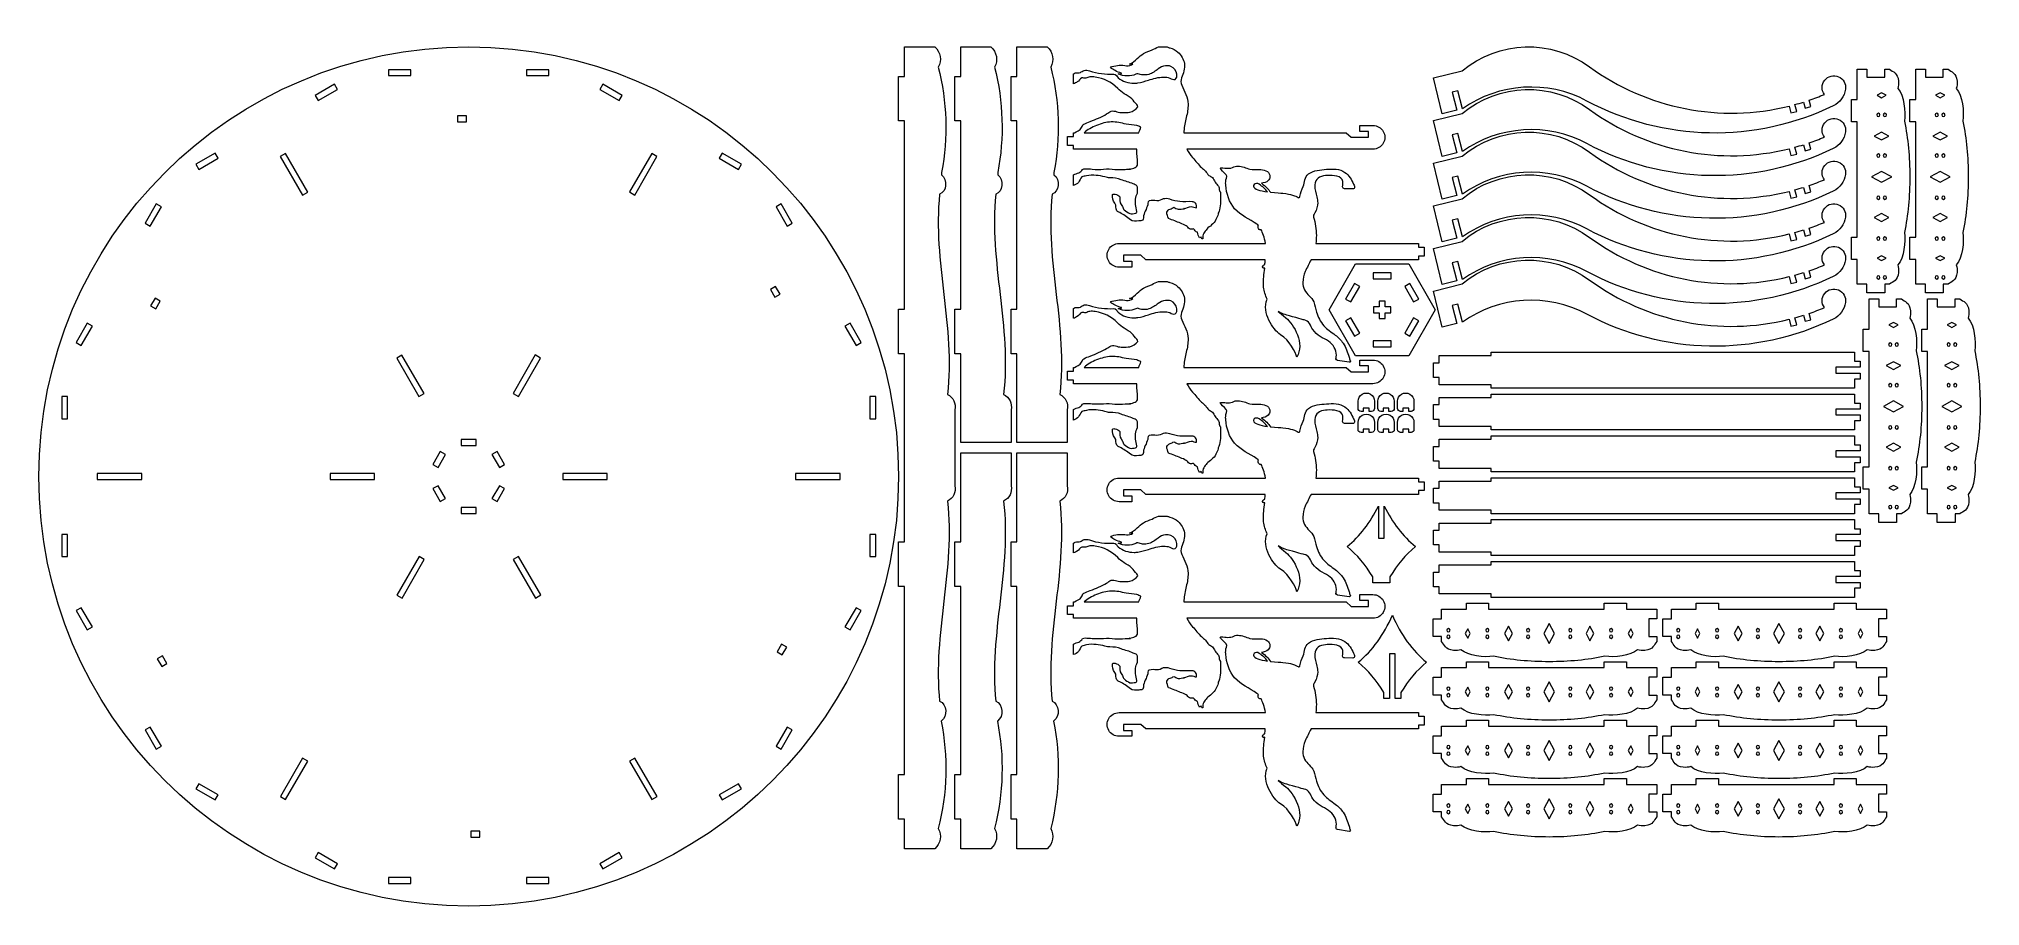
# Model space of a CAD drawing. Header units: millimetres. Extents: x -483 to 483, y -214 to 218.
import ezdxf

# ---------------------------------------------------------------- set-up
doc = ezdxf.new("R2010")
doc.units = ezdxf.units.MM
doc.header["$MEASUREMENT"] = 0
doc.layers.add('Layer 1', color=7, linetype='Continuous')

msp = doc.modelspace()

# ---------------------------------------------------------------- linework, layer by layer
at = {"layer": 'Layer 1', "color": 250, "lineweight": 20}
for points, knots in [([(-55.1823, -0.0121), (-55.1823, 118.0758), (-150.9114, 213.8049), (-268.9993, 213.8049), (-268.9993, 213.8049), (-387.0872, 213.8049), (-482.8163, 118.0758), (-482.8163, -0.0121), (-482.8163, -0.0121), (-482.8163, -118.0999), (-387.0872, -213.829), (-268.9993, -213.829), (-268.9993, -213.829), (-150.9114, -213.829), (-55.1823, -118.0999), (-55.1823, -0.0121)], [0, 0, 0, 0, 0.2, 0.2, 0.2, 0.2, 0.4, 0.4, 0.4, 0.4, 0.6, 0.6, 0.6, 0.6, 1, 1, 1, 1]), ([(-33.8007, 151.3284), (-30.4779, 168.7004), (-31.0252, 186.596), (-35.4088, 203.74), (-35.4088, 203.74), (-33.5289, 207.0963), (-34.2873, 211.3137), (-37.2188, 213.8049), (-37.2188, 213.8049), (-37.2188, 213.8049), (-52.2331, 213.8049), (-52.2331, 213.8049), (-52.2331, 213.8049), (-52.2331, 213.8049), (-52.2331, 199.0589), (-52.2331, 199.0589), (-52.2331, 199.0589), (-52.2331, 199.0589), (-55.1823, 199.0589), (-55.1823, 199.0589), (-55.1823, 199.0589), (-55.1823, 199.0589), (-55.1823, 176.9399), (-55.1823, 176.9399), (-55.1823, 176.9399), (-55.1823, 176.9399), (-52.2331, 176.9399), (-52.2331, 176.9399), (-52.2331, 176.9399), (-52.2331, 176.9399), (-52.2331, 83.2594), (-52.2331, 83.2594), (-52.2331, 83.2594), (-52.2331, 83.2594), (-55.1823, 83.2594), (-55.1823, 83.2594), (-55.1823, 83.2594), (-55.1823, 83.2594), (-55.1823, 61.1404), (-55.1823, 61.1404), (-55.1823, 61.1404), (-55.1823, 61.1404), (-52.2331, 61.1404), (-52.2331, 61.1404), (-52.2331, 61.1404), (-52.2331, 61.1404), (-52.2331, -32.5402), (-52.2331, -32.5402), (-52.2331, -32.5402), (-52.2331, -32.5402), (-55.1823, -32.5402), (-55.1823, -32.5402), (-55.1823, -32.5402), (-55.1823, -32.5402), (-55.1823, -54.6591), (-55.1823, -54.6591), (-55.1823, -54.6591), (-55.1823, -54.6591), (-52.2331, -54.6591), (-52.2331, -54.6591), (-52.2331, -54.6591), (-52.2331, -54.6591), (-52.2331, -148.3398), (-52.2331, -148.3398), (-52.2331, -148.3398), (-52.2331, -148.3398), (-55.1823, -148.3398), (-55.1823, -148.3398), (-55.1823, -148.3398), (-55.1823, -148.3398), (-55.1823, -170.4587), (-55.1823, -170.4587), (-55.1823, -170.4587), (-55.1823, -170.4587), (-52.2331, -170.4587), (-52.2331, -170.4587), (-52.2331, -170.4587), (-52.2331, -170.4587), (-52.2331, -185.2047), (-52.2331, -185.2047), (-52.2331, -185.2047), (-52.2331, -185.2047), (-37.2188, -185.2047), (-37.2188, -185.2047), (-37.2188, -185.2047), (-34.2873, -182.7136), (-33.5289, -178.4962), (-35.4088, -175.1398), (-35.4088, -175.1398), (-30.9377, -157.6536), (-30.4576, -139.3856), (-34.0043, -121.6888), (-34.0043, -121.6888), (-30.5012, -119.3784), (-31.2385, -113.0612), (-34.7416, -111.8569), (-34.7416, -111.8569), (-38.3007, -78.5049), (-26.9138, -45.6013), (-30.897, -12.243), (-30.897, -12.243), (-28.0067, -10.9196), (-26.4623, -7.7313), (-27.2155, -4.6429), (-27.2155, -4.6429), (-27.2155, -4.6429), (-27.2155, 33.2431), (-27.2155, 33.2431), (-27.2155, 33.2431), (-26.4623, 36.3314), (-28.0067, 39.5198), (-30.897, 40.8432), (-30.897, 40.8432), (-26.9138, 74.2015), (-38.3007, 107.105), (-34.7416, 140.4571), (-34.7416, 140.4571), (-31.308, 141.6376), (-30.5316, 147.7298), (-33.8007, 150.1467), (-33.8007, 150.1467), (-33.8007, 150.1467), (-33.8007, 151.3284), (-33.8007, 151.3284)], [0, 0, 0, 0, 0.03125, 0.03125, 0.03125, 0.03125, 0.0625, 0.0625, 0.0625, 0.0625, 0.09375, 0.09375, 0.09375, 0.09375, 0.125, 0.125, 0.125, 0.125, 0.15625, 0.15625, 0.15625, 0.15625, 0.1875, 0.1875, 0.1875, 0.1875, 0.21875, 0.21875, 0.21875, 0.21875, 0.25, 0.25, 0.25, 0.25, 0.28125, 0.28125, 0.28125, 0.28125, 0.3125, 0.3125, 0.3125, 0.3125, 0.34375, 0.34375, 0.34375, 0.34375, 0.375, 0.375, 0.375, 0.375, 0.40625, 0.40625, 0.40625, 0.40625, 0.4375, 0.4375, 0.4375, 0.4375, 0.46875, 0.46875, 0.46875, 0.46875, 0.5, 0.5, 0.5, 0.5, 0.53125, 0.53125, 0.53125, 0.53125, 0.5625, 0.5625, 0.5625, 0.5625, 0.59375, 0.59375, 0.59375, 0.59375, 0.625, 0.625, 0.625, 0.625, 0.65625, 0.65625, 0.65625, 0.65625, 0.6875, 0.6875, 0.6875, 0.6875, 0.71875, 0.71875, 0.71875, 0.71875, 0.75, 0.75, 0.75, 0.75, 0.78125, 0.78125, 0.78125, 0.78125, 0.8125, 0.8125, 0.8125, 0.8125, 0.84375, 0.84375, 0.84375, 0.84375, 0.875, 0.875, 0.875, 0.875, 0.90625, 0.90625, 0.90625, 0.90625, 0.9375, 0.9375, 0.9375, 0.9375, 1, 1, 1, 1]), ([(-5.8339, 151.3284), (-2.5111, 168.7004), (-3.0584, 186.596), (-7.442, 203.74), (-7.442, 203.74), (-5.5621, 207.0963), (-6.3205, 211.3137), (-9.2519, 213.8049), (-9.2519, 213.8049), (-9.2519, 213.8049), (-24.2663, 213.8049), (-24.2663, 213.8049), (-24.2663, 213.8049), (-24.2663, 213.8049), (-24.2663, 199.0589), (-24.2663, 199.0589), (-24.2663, 199.0589), (-24.2663, 199.0589), (-27.2155, 199.0589), (-27.2155, 199.0589), (-27.2155, 199.0589), (-27.2155, 199.0589), (-27.2155, 176.9399), (-27.2155, 176.9399), (-27.2155, 176.9399), (-27.2155, 176.9399), (-24.2663, 176.9399), (-24.2663, 176.9399), (-24.2663, 176.9399), (-24.2663, 176.9399), (-24.2663, 83.2594), (-24.2663, 83.2594), (-24.2663, 83.2594), (-24.2663, 83.2594), (-27.2155, 83.2594), (-27.2155, 83.2594), (-27.2155, 83.2594), (-27.2155, 83.2594), (-27.2155, 61.1404), (-27.2155, 61.1404), (-27.2155, 61.1404), (-27.2155, 61.1404), (-24.2663, 61.1404), (-24.2663, 61.1404), (-24.2663, 61.1404), (-24.2663, 61.1404), (-24.2663, 16.8806), (-24.2663, 16.8806), (-24.2663, 16.8806), (-24.2663, 16.8806), (0.7513, 16.8806), (0.7513, 16.8806), (0.7513, 16.8806), (0.7513, 16.8806), (0.7513, 33.2431), (0.7513, 33.2431), (0.7513, 33.2431), (1.5045, 36.3314), (-0.0399, 39.5198), (-2.9302, 40.8432), (-2.9302, 40.8432), (1.053, 74.2015), (-10.3339, 107.105), (-6.7748, 140.4571), (-6.7748, 140.4571), (-3.3412, 141.6376), (-2.5648, 147.7298), (-5.8339, 150.1467), (-5.8339, 150.1467), (-5.8339, 150.1467), (-5.8339, 151.3284), (-5.8339, 151.3284)], [0, 0, 0, 0, 0.05263158, 0.05263158, 0.05263158, 0.05263158, 0.10526316, 0.10526316, 0.10526316, 0.10526316, 0.15789474, 0.15789474, 0.15789474, 0.15789474, 0.21052632, 0.21052632, 0.21052632, 0.21052632, 0.26315789, 0.26315789, 0.26315789, 0.26315789, 0.31578947, 0.31578947, 0.31578947, 0.31578947, 0.36842105, 0.36842105, 0.36842105, 0.36842105, 0.42105263, 0.42105263, 0.42105263, 0.42105263, 0.47368421, 0.47368421, 0.47368421, 0.47368421, 0.52631579, 0.52631579, 0.52631579, 0.52631579, 0.57894737, 0.57894737, 0.57894737, 0.57894737, 0.63157895, 0.63157895, 0.63157895, 0.63157895, 0.68421053, 0.68421053, 0.68421053, 0.68421053, 0.73684211, 0.73684211, 0.73684211, 0.73684211, 0.78947368, 0.78947368, 0.78947368, 0.78947368, 0.84210526, 0.84210526, 0.84210526, 0.84210526, 0.89473684, 0.89473684, 0.89473684, 0.89473684, 1, 1, 1, 1]), ([(22.1329, 151.3284), (25.4557, 168.7004), (24.9084, 186.596), (20.5248, 203.74), (20.5248, 203.74), (22.4047, 207.0963), (21.6463, 211.3137), (18.7149, 213.8049), (18.7149, 213.8049), (18.7149, 213.8049), (3.7005, 213.8049), (3.7005, 213.8049), (3.7005, 213.8049), (3.7005, 213.8049), (3.7005, 199.0589), (3.7005, 199.0589), (3.7005, 199.0589), (3.7005, 199.0589), (0.7513, 199.0589), (0.7513, 199.0589), (0.7513, 199.0589), (0.7513, 199.0589), (0.7513, 176.9399), (0.7513, 176.9399), (0.7513, 176.9399), (0.7513, 176.9399), (3.7005, 176.9399), (3.7005, 176.9399), (3.7005, 176.9399), (3.7005, 176.9399), (3.7005, 83.2594), (3.7005, 83.2594), (3.7005, 83.2594), (3.7005, 83.2594), (0.7513, 83.2594), (0.7513, 83.2594), (0.7513, 83.2594), (0.7513, 83.2594), (0.7513, 61.1404), (0.7513, 61.1404), (0.7513, 61.1404), (0.7513, 61.1404), (3.7005, 61.1404), (3.7005, 61.1404), (3.7005, 61.1404), (3.7005, 61.1404), (3.7005, 16.8806), (3.7005, 16.8806), (3.7005, 16.8806), (3.7005, 16.8806), (28.7181, 16.8806), (28.7181, 16.8806), (28.7181, 16.8806), (28.7181, 16.8806), (28.7181, 33.2431), (28.7181, 33.2431), (28.7181, 33.2431), (29.4714, 36.3314), (27.9269, 39.5198), (25.0366, 40.8432), (25.0366, 40.8432), (29.0198, 74.2015), (17.6329, 107.105), (21.1921, 140.4571), (21.1921, 140.4571), (24.6256, 141.6376), (25.402, 147.7298), (22.1329, 150.1467), (22.1329, 150.1467), (22.1329, 150.1467), (22.1329, 151.3284), (22.1329, 151.3284)], [0, 0, 0, 0, 0.05263158, 0.05263158, 0.05263158, 0.05263158, 0.10526316, 0.10526316, 0.10526316, 0.10526316, 0.15789474, 0.15789474, 0.15789474, 0.15789474, 0.21052632, 0.21052632, 0.21052632, 0.21052632, 0.26315789, 0.26315789, 0.26315789, 0.26315789, 0.31578947, 0.31578947, 0.31578947, 0.31578947, 0.36842105, 0.36842105, 0.36842105, 0.36842105, 0.42105263, 0.42105263, 0.42105263, 0.42105263, 0.47368421, 0.47368421, 0.47368421, 0.47368421, 0.52631579, 0.52631579, 0.52631579, 0.52631579, 0.57894737, 0.57894737, 0.57894737, 0.57894737, 0.63157895, 0.63157895, 0.63157895, 0.63157895, 0.68421053, 0.68421053, 0.68421053, 0.68421053, 0.73684211, 0.73684211, 0.73684211, 0.73684211, 0.78947368, 0.78947368, 0.78947368, 0.78947368, 0.84210526, 0.84210526, 0.84210526, 0.84210526, 0.89473684, 0.89473684, 0.89473684, 0.89473684, 1, 1, 1, 1]), ([(86.9829, 205.4847), (86.7318, 207.7318), (85.3759, 209.6819), (83.7653, 211.1953), (83.7653, 211.1953), (82.6409, 212.1837), (81.2917, 212.9438), (79.8315, 213.3046), (79.8315, 213.3046), (79.3577, 213.4176), (78.9033, 213.598), (78.4613, 213.8049), (78.4613, 213.8049), (78.4613, 213.8049), (74.0926, 213.8049), (74.0926, 213.8049), (74.0926, 213.8049), (73.0212, 213.3222), (71.9286, 212.8802), (70.8872, 212.3287), (70.8872, 212.3287), (69.5418, 211.6214), (68.0143, 211.3138), (66.729, 210.4846), (66.729, 210.4846), (65.5921, 209.7616), (64.5101, 208.9394), (63.5573, 207.9847), (63.5573, 207.9847), (62.3532, 206.9505), (61.2395, 205.6951), (59.6518, 205.2602), (59.6518, 205.2602), (60.2281, 205.2391), (60.8011, 205.2956), (61.3738, 205.3239), (61.3738, 205.3239), (60.58, 204.5071), (59.2964, 204.3479), (58.2073, 204.4063), (58.2073, 204.4063), (55.84, 204.9437), (53.3808, 204.6167), (51.0576, 204.0227), (51.0576, 204.0227), (50.7571, 203.8972), (50.2496, 203.8388), (50.2656, 203.4161), (50.2656, 203.4161), (50.9869, 202.923), (51.7489, 202.4862), (52.488, 202.0196), (52.488, 202.0196), (53.4745, 201.4008), (54.6201, 201.1444), (55.718, 200.8032), (55.718, 200.8032), (55.718, 200.8032), (55.6987, 200.5345), (55.6987, 200.5345), (55.6987, 200.5345), (55.1629, 200.5115), (54.629, 200.4549), (54.0986, 200.3577), (54.0986, 200.3577), (55.4335, 199.4967), (57.0671, 199.3145), (58.621, 199.3622), (58.621, 199.3622), (60.0779, 199.3075), (61.5559, 199.5568), (62.8783, 200.1809), (62.8783, 200.1809), (63.2106, 200.2993), (63.5519, 200.5363), (63.9162, 200.4408), (63.9162, 200.4408), (64.6816, 200.2428), (65.4119, 199.8644), (66.2181, 199.8803), (66.2181, 199.8803), (67.2505, 199.8714), (68.3166, 199.7813), (69.3103, 200.1189), (69.3103, 200.1189), (71.0729, 200.6299), (72.4997, 201.8374), (73.983, 202.8593), (73.983, 202.8593), (75.0279, 203.6232), (76.2036, 204.355), (77.5384, 204.385), (77.5384, 204.385), (78.4401, 204.3886), (79.3984, 204.5071), (80.2398, 204.1057), (80.2398, 204.1057), (81.8063, 203.4161), (83.0776, 201.9347), (83.2684, 200.2021), (83.2684, 200.2021), (83.3356, 199.3075), (83.1906, 198.2749), (82.4711, 197.658), (82.4711, 197.658), (81.4845, 197.3344), (80.5316, 197.8099), (79.6936, 198.291), (79.6936, 198.291), (78.7814, 198.8514), (77.678, 198.7311), (76.6544, 198.7471), (76.6544, 198.7471), (74.045, 198.8178), (71.5255, 197.9921), (69.0662, 197.216), (69.0662, 197.216), (67.3354, 196.7722), (65.6682, 196.0561), (63.8772, 195.8706), (63.8772, 195.8706), (63.2444, 195.8281), (62.6167, 195.6972), (61.9802, 195.7025), (61.9802, 195.7025), (59.1585, 195.775), (56.2219, 196.5565), (54.0968, 198.4959), (54.0968, 198.4959), (53.3949, 199.12), (53.0218, 200.37), (51.8887, 200.2798), (51.8887, 200.2798), (47.4627, 200.1779), (43.9828, 200.4616), (39.7562, 201.8928), (39.7562, 201.8928), (38.9092, 202.2023), (37.9829, 202.2306), (37.0972, 202.1175), (37.0972, 202.1175), (36.4854, 201.8293), (35.7758, 201.4905), (35.2632, 201.0714), (35.2632, 201.0714), (34.2854, 200.6612), (33.6566, 201.0479), (32.6613, 200.8798), (32.6613, 200.8798), (32.4012, 200.7369), (32.1164, 200.557), (31.8805, 200.3369), (31.8805, 200.3369), (31.8805, 200.3369), (31.8805, 195.5001), (31.8805, 195.5001), (31.8805, 195.5001), (32.5563, 195.5657), (33.1219, 196.0893), (33.7292, 196.375), (33.7292, 196.375), (34.6874, 196.8276), (35.0286, 198.0104), (36.0257, 198.3941), (36.0257, 198.3941), (36.6834, 198.4666), (37.3217, 198.136), (37.9759, 198.2685), (37.9759, 198.2685), (38.6389, 198.4436), (39.2434, 198.7936), (39.9171, 198.9351), (39.9171, 198.9351), (40.794, 199.0447), (41.6868, 198.974), (42.546, 198.7795), (42.546, 198.7795), (47.2879, 198.0833), (50.351, 196.5401), (53.8529, 193.1248), (53.8529, 193.1248), (54.8305, 192.1418), (55.9444, 191.3038), (57.0794, 190.5136), (57.0794, 190.5136), (58.3312, 189.6455), (59.7667, 189.0196), (60.8434, 187.9164), (60.8434, 187.9164), (61.7504, 187.0449), (62.4187, 185.968), (63.2921, 185.0665), (63.2921, 185.0665), (63.5431, 184.7464), (63.9356, 184.4282), (63.8862, 183.979), (63.8862, 183.979), (62.9049, 182.662), (61.4322, 181.7391), (59.8409, 181.3536), (59.8409, 181.3536), (58.6847, 181.1078), (57.4966, 181.1786), (56.3227, 181.1645), (56.3227, 181.1645), (55.3291, 181.1557), (54.3285, 181.2405), (53.3755, 181.5429), (53.3755, 181.5429), (52.4562, 181.8417), (51.4625, 182.0785), (50.5008, 181.8381), (50.5008, 181.8381), (49.7194, 181.4687), (49.0811, 180.8657), (48.3313, 180.4379), (48.3313, 180.4379), (45.7714, 179.0004), (42.9345, 177.7287), (40.1766, 176.7139), (40.1766, 176.7139), (39.1052, 176.2453), (37.979, 175.9042), (36.9394, 175.3631), (36.9394, 175.3631), (36.2941, 175.0555), (36.2477, 174.274), (35.8981, 173.6465), (35.8981, 173.6465), (35.0015, 172.037), (33.3957, 171.814), (32.3858, 171.0342), (32.3858, 171.0342), (32.3858, 171.0342), (31.8775, 171.0342), (31.8775, 171.0342), (31.8775, 171.0342), (31.8775, 171.0342), (31.8775, 169.191), (31.8775, 169.191), (31.8775, 169.191), (31.8775, 169.191), (28.9283, 169.191), (28.9283, 169.191), (28.9283, 169.191), (28.9283, 169.191), (28.9283, 164.7672), (28.9283, 164.7672), (28.9283, 164.7672), (28.9283, 164.7672), (31.8775, 164.7672), (31.8775, 164.7672), (31.8775, 164.7672), (31.8775, 164.7672), (31.8775, 162.9239), (31.8775, 162.9239), (31.8775, 162.9239), (31.8775, 162.9239), (63.2668, 162.9239), (63.2668, 162.9239), (63.2668, 162.9239), (63.269, 162.6762), (63.2703, 162.4288), (63.2691, 162.1817), (63.2691, 162.1817), (63.2762, 159.9294), (63.8401, 157.7087), (63.6917, 155.4528), (63.6917, 155.4528), (63.6775, 154.7527), (63.2302, 154.0949), (62.5937, 153.8086), (62.5937, 153.8086), (61.6831, 153.3895), (60.7001, 153.1102), (59.696, 153.043), (59.696, 153.043), (59.8498, 152.9971), (59.9984, 152.9494), (60.145, 152.8981), (60.145, 152.8981), (59.284, 152.93), (58.4212, 152.9051), (57.5584, 152.8716), (57.5584, 152.8716), (55.8594, 152.6612), (54.1427, 152.739), (52.4332, 152.7372), (52.4332, 152.7372), (50.5556, 152.9211), (48.6585, 153.3205), (46.7756, 152.9388), (46.7756, 152.9388), (44.8963, 152.7762), (43.001, 152.8521), (41.1181, 152.9335), (41.1181, 152.9335), (39.9496, 153.1473), (38.7596, 153.0907), (37.5769, 153.1121), (37.5769, 153.1121), (37.1595, 153.0996), (36.6451, 153.1791), (36.371, 152.7778), (36.371, 152.7778), (35.8177, 152.0353), (35.3613, 151.5052), (34.442, 151.0614), (34.442, 151.0614), (33.4834, 150.8375), (32.7621, 150.6168), (31.8805, 150.0761), (31.8805, 150.0761), (31.8805, 150.0761), (31.8805, 144.8591), (31.8805, 144.8591), (31.8805, 144.8591), (32.759, 145.2163), (33.6838, 145.6087), (34.2973, 146.3636), (34.2973, 146.3636), (34.9249, 147.2318), (35.176, 148.3703), (36.0175, 149.0774), (36.0175, 149.0774), (36.7141, 149.4487), (37.5415, 149.4134), (38.2893, 149.6273), (38.2893, 149.6273), (39.8417, 150.0729), (41.477, 149.9881), (43.07, 149.8872), (43.07, 149.8872), (44.5515, 149.6609), (46.0578, 149.5443), (47.5023, 149.1199), (47.5023, 149.1199), (48.3032, 148.8954), (49.1057, 148.6054), (49.9508, 148.6425), (49.9508, 148.6425), (51.8461, 148.6851), (53.7856, 148.4852), (55.5431, 147.7339), (55.5431, 147.7339), (57.4966, 146.9135), (59.6112, 146.5528), (61.5294, 145.6405), (61.5294, 145.6405), (62.1517, 145.3294), (62.8501, 145.1367), (63.3964, 144.6946), (63.3964, 144.6946), (63.8101, 143.8125), (63.6527, 142.7923), (63.7129, 141.8465), (63.7129, 141.8465), (63.8065, 140.7557), (63.0039, 139.8982), (62.8094, 138.8656), (62.8094, 138.8656), (62.3002, 136.5566), (62.995, 134.223), (63.3309, 131.9423), (63.3309, 131.9423), (63.4512, 131.4774), (63.0551, 131.1043), (62.629, 131.0283), (62.629, 131.0283), (61.731, 130.8285), (60.7834, 130.6394), (59.8693, 130.8444), (59.8693, 130.8444), (58.8474, 131.3077), (57.9015, 131.9476), (57.0758, 132.7061), (57.0758, 132.7061), (56.5561, 133.1446), (56.4801, 133.8588), (56.1318, 134.4103), (56.1318, 134.4103), (55.0719, 136.0832), (54.8121, 136.0912), (54.9436, 139.1715), (54.9436, 139.1715), (54.3495, 139.8646), (53.4816, 140.2836), (52.6134, 140.5205), (52.6134, 140.5205), (52.1662, 140.5347), (51.5651, 140.7185), (51.2645, 140.2747), (51.2645, 140.2747), (51.1266, 138.7808), (51.466, 137.1896), (52.4137, 135.998), (52.4137, 135.998), (53.2871, 134.9179), (52.6277, 133.3514), (53.448, 132.2588), (53.448, 132.2588), (53.7733, 131.7885), (54.3285, 131.5729), (54.8164, 131.3183), (54.8164, 131.3183), (56.7558, 130.4255), (58.4955, 129.1631), (60.1362, 127.8088), (60.1362, 127.8088), (61.2977, 126.8576), (62.8908, 127.0062), (64.2769, 127.2095), (64.2769, 127.2095), (64.9451, 127.328), (65.7761, 127.0503), (66.2816, 127.6338), (66.2816, 127.6338), (66.6601, 128.2862), (66.6176, 129.0693), (66.7273, 129.7907), (66.7273, 129.7907), (67.1975, 131.953), (68.672, 133.7934), (68.8771, 136.0299), (68.8771, 136.0299), (68.9178, 136.4701), (69.0097, 136.9863), (69.4905, 137.1454), (69.4905, 137.1454), (70.7246, 137.5202), (72.0453, 137.4089), (73.297, 137.1878), (73.297, 137.1878), (74.4727, 137.0412), (75.4328, 137.8473), (76.4864, 138.1992), (76.4864, 138.1992), (77.5578, 138.3389), (78.6841, 138.3618), (79.7165, 137.9994), (79.7165, 137.9994), (81.3678, 137.4653), (83.0509, 136.9774), (84.7835, 136.8113), (84.7835, 136.8113), (86.7902, 136.7529), (88.8004, 136.806), (90.8089, 136.7865), (90.8089, 136.7865), (91.4683, 136.8024), (92.1012, 136.4719), (92.5414, 135.9945), (92.5414, 135.9945), (93.033, 135.3633), (93.0878, 134.5271), (92.994, 133.7599), (92.994, 133.7599), (92.1012, 133.7404), (91.3462, 134.3821), (90.4447, 134.3132), (90.4447, 134.3132), (89.1381, 134.361), (88.0543, 133.4521), (86.7638, 133.4168), (86.7638, 133.4168), (86.8574, 133.3779), (86.9493, 133.3408), (87.0412, 133.3001), (87.0412, 133.3001), (85.9805, 133.355), (84.9552, 132.897), (83.8978, 133.0031), (83.8978, 133.0031), (83.0845, 133.0862), (82.5365, 133.7987), (81.7832, 134.0074), (81.7832, 134.0074), (81.1504, 133.7015), (80.5599, 133.293), (79.8668, 133.118), (79.8668, 133.118), (79.1207, 132.9484), (78.5003, 132.3472), (78.334, 131.5958), (78.334, 131.5958), (78.1536, 130.4555), (78.8237, 129.4389), (79.0766, 128.3621), (79.0766, 128.3621), (80.1267, 128.0315), (81.1575, 127.6426), (82.1722, 127.2148), (82.1722, 127.2148), (84.0711, 126.4033), (86.0512, 125.7703), (87.8581, 124.7626), (87.8581, 124.7626), (88.5051, 124.3701), (88.9082, 123.6929), (89.5358, 123.281), (89.5358, 123.281), (90.1477, 122.8903), (90.8654, 123.2051), (91.5284, 123.2139), (91.5284, 123.2139), (92.1153, 122.5791), (92.6016, 121.7465), (93.5227, 121.5714), (93.5227, 121.5714), (93.5067, 120.5265), (94.0213, 119.6107), (94.5428, 118.7444), (94.5428, 118.7444), (94.7903, 118.8823), (95.0343, 119.0238), (95.2765, 119.1617), (95.2765, 119.1617), (95.4604, 118.8823), (95.646, 118.603), (95.8459, 118.3342), (95.8459, 118.3342), (95.8459, 118.3342), (96.2364, 118.3342), (96.2364, 118.3342), (96.2364, 118.3342), (96.2684, 119.2695), (96.0562, 120.3337), (96.6556, 121.14), (96.6556, 121.14), (97.1382, 121.8295), (97.665, 122.4872), (98.1848, 123.1502), (98.1848, 123.1502), (98.8372, 123.9811), (99.8432, 124.4231), (100.5344, 125.2152), (100.5344, 125.2152), (101.2894, 126.0655), (102.283, 126.7569), (102.7056, 127.8529), (102.7056, 127.8529), (103.0414, 128.7511), (103.6692, 129.5467), (103.731, 130.5333), (103.731, 130.5333), (103.7876, 131.3059), (104.3657, 131.9105), (104.4664, 132.6636), (104.4664, 132.6636), (104.4894, 134.0339), (105.0074, 135.3456), (104.9986, 136.7193), (104.9986, 136.7193), (104.988, 138.139), (105.004, 139.5587), (104.9986, 140.9766), (104.9986, 140.9766), (105.0464, 141.6466), (104.371, 142.0763), (104.348, 142.7304), (104.348, 142.7304), (104.2896, 143.3387), (104.2225, 143.9716), (103.9042, 144.5073), (103.9042, 144.5073), (103.4975, 145.3029), (102.748, 145.8368), (102.2564, 146.5705), (102.2564, 146.5705), (101.8198, 147.3149), (101.551, 148.1759), (100.9234, 148.7929), (100.9234, 148.7929), (100.4354, 149.295), (99.6911, 149.4028), (99.1767, 149.8661), (99.1767, 149.8661), (98.4854, 150.4901), (98.093, 151.3652), (97.4423, 152.0264), (97.4423, 152.0264), (96.8501, 152.6789), (96.1093, 153.165), (95.4851, 153.782), (95.4851, 153.782), (93.8868, 155.3149), (92.5768, 157.1111), (91.0759, 158.736), (91.0759, 158.736), (89.9427, 159.9919), (88.9434, 161.4013), (88.1851, 162.9239), (88.1851, 162.9239), (88.1851, 162.9239), (180.7855, 162.9239), (180.7855, 162.9239), (180.7855, 162.9239), (182.8929, 162.9239), (184.8401, 164.0482), (185.8937, 165.8731), (185.8937, 165.8731), (186.9473, 167.6981), (186.9473, 169.9466), (185.8937, 171.7715), (185.8937, 171.7715), (184.8401, 173.5965), (182.8929, 174.7207), (180.7855, 174.7207), (180.7855, 174.7207), (180.7855, 174.7207), (174.3336, 174.7207), (174.3336, 174.7207), (174.3336, 174.7207), (174.3336, 174.7207), (174.3336, 171.7715), (174.3336, 171.7715), (174.3336, 171.7715), (174.3336, 171.7715), (178.5736, 171.7715), (178.5736, 171.7715), (178.5736, 171.7715), (178.5736, 171.7715), (178.5736, 168.8223), (178.5736, 168.8223), (178.5736, 168.8223), (178.5736, 168.8223), (169.9098, 168.8223), (169.9098, 168.8223), (169.9098, 168.8223), (169.9098, 168.8223), (167.4214, 171.0342), (167.4214, 171.0342), (167.4214, 171.0342), (167.4214, 171.0342), (86.7905, 171.0342), (86.7905, 171.0342), (86.7905, 171.0342), (86.7919, 171.3237), (86.7923, 171.613), (86.7902, 171.902), (86.7902, 171.902), (86.7354, 174.2234), (87.5045, 176.4422), (87.9182, 178.7016), (87.9182, 178.7016), (88.4716, 180.8692), (88.91, 183.0951), (88.7987, 185.3422), (88.7987, 185.3422), (88.7739, 188.7173), (87.1067, 191.7459), (85.6729, 194.7019), (85.6729, 194.7019), (85.0682, 195.8227), (85.1177, 197.1877), (85.5968, 198.3422), (85.5968, 198.3422), (86.5568, 200.5822), (87.1915, 203.0325), (86.9829, 205.4847)], [0, 0, 0, 0, 0.0060241, 0.0060241, 0.0060241, 0.0060241, 0.01204819, 0.01204819, 0.01204819, 0.01204819, 0.01807229, 0.01807229, 0.01807229, 0.01807229, 0.02409639, 0.02409639, 0.02409639, 0.02409639, 0.03012048, 0.03012048, 0.03012048, 0.03012048, 0.03614458, 0.03614458, 0.03614458, 0.03614458, 0.04216867, 0.04216867, 0.04216867, 0.04216867, 0.04819277, 0.04819277, 0.04819277, 0.04819277, 0.05421687, 0.05421687, 0.05421687, 0.05421687, 0.06024096, 0.06024096, 0.06024096, 0.06024096, 0.06626506, 0.06626506, 0.06626506, 0.06626506, 0.07228916, 0.07228916, 0.07228916, 0.07228916, 0.07831325, 0.07831325, 0.07831325, 0.07831325, 0.08433735, 0.08433735, 0.08433735, 0.08433735, 0.09036145, 0.09036145, 0.09036145, 0.09036145, 0.09638554, 0.09638554, 0.09638554, 0.09638554, 0.10240964, 0.10240964, 0.10240964, 0.10240964, 0.10843373, 0.10843373, 0.10843373, 0.10843373, 0.11445783, 0.11445783, 0.11445783, 0.11445783, 0.12048193, 0.12048193, 0.12048193, 0.12048193, 0.12650602, 0.12650602, 0.12650602, 0.12650602, 0.13253012, 0.13253012, 0.13253012, 0.13253012, 0.13855422, 0.13855422, 0.13855422, 0.13855422, 0.14457831, 0.14457831, 0.14457831, 0.14457831, 0.15060241, 0.15060241, 0.15060241, 0.15060241, 0.15662651, 0.15662651, 0.15662651, 0.15662651, 0.1626506, 0.1626506, 0.1626506, 0.1626506, 0.1686747, 0.1686747, 0.1686747, 0.1686747, 0.1746988, 0.1746988, 0.1746988, 0.1746988, 0.18072289, 0.18072289, 0.18072289, 0.18072289, 0.18674699, 0.18674699, 0.18674699, 0.18674699, 0.19277108, 0.19277108, 0.19277108, 0.19277108, 0.19879518, 0.19879518, 0.19879518, 0.19879518, 0.20481928, 0.20481928, 0.20481928, 0.20481928, 0.21084337, 0.21084337, 0.21084337, 0.21084337, 0.21686747, 0.21686747, 0.21686747, 0.21686747, 0.22289157, 0.22289157, 0.22289157, 0.22289157, 0.22891566, 0.22891566, 0.22891566, 0.22891566, 0.23493976, 0.23493976, 0.23493976, 0.23493976, 0.24096386, 0.24096386, 0.24096386, 0.24096386, 0.24698795, 0.24698795, 0.24698795, 0.24698795, 0.25301205, 0.25301205, 0.25301205, 0.25301205, 0.25903614, 0.25903614, 0.25903614, 0.25903614, 0.26506024, 0.26506024, 0.26506024, 0.26506024, 0.27108434, 0.27108434, 0.27108434, 0.27108434, 0.27710843, 0.27710843, 0.27710843, 0.27710843, 0.28313253, 0.28313253, 0.28313253, 0.28313253, 0.28915663, 0.28915663, 0.28915663, 0.28915663, 0.29518072, 0.29518072, 0.29518072, 0.29518072, 0.30120482, 0.30120482, 0.30120482, 0.30120482, 0.30722892, 0.30722892, 0.30722892, 0.30722892, 0.31325301, 0.31325301, 0.31325301, 0.31325301, 0.31927711, 0.31927711, 0.31927711, 0.31927711, 0.3253012, 0.3253012, 0.3253012, 0.3253012, 0.3313253, 0.3313253, 0.3313253, 0.3313253, 0.3373494, 0.3373494, 0.3373494, 0.3373494, 0.34337349, 0.34337349, 0.34337349, 0.34337349, 0.34939759, 0.34939759, 0.34939759, 0.34939759, 0.35542169, 0.35542169, 0.35542169, 0.35542169, 0.36144578, 0.36144578, 0.36144578, 0.36144578, 0.36746988, 0.36746988, 0.36746988, 0.36746988, 0.37349398, 0.37349398, 0.37349398, 0.37349398, 0.37951807, 0.37951807, 0.37951807, 0.37951807, 0.38554217, 0.38554217, 0.38554217, 0.38554217, 0.39156627, 0.39156627, 0.39156627, 0.39156627, 0.39759036, 0.39759036, 0.39759036, 0.39759036, 0.40361446, 0.40361446, 0.40361446, 0.40361446, 0.40963855, 0.40963855, 0.40963855, 0.40963855, 0.41566265, 0.41566265, 0.41566265, 0.41566265, 0.42168675, 0.42168675, 0.42168675, 0.42168675, 0.42771084, 0.42771084, 0.42771084, 0.42771084, 0.43373494, 0.43373494, 0.43373494, 0.43373494, 0.43975904, 0.43975904, 0.43975904, 0.43975904, 0.44578313, 0.44578313, 0.44578313, 0.44578313, 0.45180723, 0.45180723, 0.45180723, 0.45180723, 0.45783133, 0.45783133, 0.45783133, 0.45783133, 0.46385542, 0.46385542, 0.46385542, 0.46385542, 0.46987952, 0.46987952, 0.46987952, 0.46987952, 0.47590361, 0.47590361, 0.47590361, 0.47590361, 0.48192771, 0.48192771, 0.48192771, 0.48192771, 0.48795181, 0.48795181, 0.48795181, 0.48795181, 0.4939759, 0.4939759, 0.4939759, 0.4939759, 0.5, 0.5, 0.5, 0.5, 0.5060241, 0.5060241, 0.5060241, 0.5060241, 0.51204819, 0.51204819, 0.51204819, 0.51204819, 0.51807229, 0.51807229, 0.51807229, 0.51807229, 0.52409639, 0.52409639, 0.52409639, 0.52409639, 0.53012048, 0.53012048, 0.53012048, 0.53012048, 0.53614458, 0.53614458, 0.53614458, 0.53614458, 0.54216867, 0.54216867, 0.54216867, 0.54216867, 0.54819277, 0.54819277, 0.54819277, 0.54819277, 0.55421687, 0.55421687, 0.55421687, 0.55421687, 0.56024096, 0.56024096, 0.56024096, 0.56024096, 0.56626506, 0.56626506, 0.56626506, 0.56626506, 0.57228916, 0.57228916, 0.57228916, 0.57228916, 0.57831325, 0.57831325, 0.57831325, 0.57831325, 0.58433735, 0.58433735, 0.58433735, 0.58433735, 0.59036145, 0.59036145, 0.59036145, 0.59036145, 0.59638554, 0.59638554, 0.59638554, 0.59638554, 0.60240964, 0.60240964, 0.60240964, 0.60240964, 0.60843373, 0.60843373, 0.60843373, 0.60843373, 0.61445783, 0.61445783, 0.61445783, 0.61445783, 0.62048193, 0.62048193, 0.62048193, 0.62048193, 0.62650602, 0.62650602, 0.62650602, 0.62650602, 0.63253012, 0.63253012, 0.63253012, 0.63253012, 0.63855422, 0.63855422, 0.63855422, 0.63855422, 0.64457831, 0.64457831, 0.64457831, 0.64457831, 0.65060241, 0.65060241, 0.65060241, 0.65060241, 0.65662651, 0.65662651, 0.65662651, 0.65662651, 0.6626506, 0.6626506, 0.6626506, 0.6626506, 0.6686747, 0.6686747, 0.6686747, 0.6686747, 0.6746988, 0.6746988, 0.6746988, 0.6746988, 0.68072289, 0.68072289, 0.68072289, 0.68072289, 0.68674699, 0.68674699, 0.68674699, 0.68674699, 0.69277108, 0.69277108, 0.69277108, 0.69277108, 0.69879518, 0.69879518, 0.69879518, 0.69879518, 0.70481928, 0.70481928, 0.70481928, 0.70481928, 0.71084337, 0.71084337, 0.71084337, 0.71084337, 0.71686747, 0.71686747, 0.71686747, 0.71686747, 0.72289157, 0.72289157, 0.72289157, 0.72289157, 0.72891566, 0.72891566, 0.72891566, 0.72891566, 0.73493976, 0.73493976, 0.73493976, 0.73493976, 0.74096386, 0.74096386, 0.74096386, 0.74096386, 0.74698795, 0.74698795, 0.74698795, 0.74698795, 0.75301205, 0.75301205, 0.75301205, 0.75301205, 0.75903614, 0.75903614, 0.75903614, 0.75903614, 0.76506024, 0.76506024, 0.76506024, 0.76506024, 0.77108434, 0.77108434, 0.77108434, 0.77108434, 0.77710843, 0.77710843, 0.77710843, 0.77710843, 0.78313253, 0.78313253, 0.78313253, 0.78313253, 0.78915663, 0.78915663, 0.78915663, 0.78915663, 0.79518072, 0.79518072, 0.79518072, 0.79518072, 0.80120482, 0.80120482, 0.80120482, 0.80120482, 0.80722892, 0.80722892, 0.80722892, 0.80722892, 0.81325301, 0.81325301, 0.81325301, 0.81325301, 0.81927711, 0.81927711, 0.81927711, 0.81927711, 0.8253012, 0.8253012, 0.8253012, 0.8253012, 0.8313253, 0.8313253, 0.8313253, 0.8313253, 0.8373494, 0.8373494, 0.8373494, 0.8373494, 0.84337349, 0.84337349, 0.84337349, 0.84337349, 0.84939759, 0.84939759, 0.84939759, 0.84939759, 0.85542169, 0.85542169, 0.85542169, 0.85542169, 0.86144578, 0.86144578, 0.86144578, 0.86144578, 0.86746988, 0.86746988, 0.86746988, 0.86746988, 0.87349398, 0.87349398, 0.87349398, 0.87349398, 0.87951807, 0.87951807, 0.87951807, 0.87951807, 0.88554217, 0.88554217, 0.88554217, 0.88554217, 0.89156627, 0.89156627, 0.89156627, 0.89156627, 0.89759036, 0.89759036, 0.89759036, 0.89759036, 0.90361446, 0.90361446, 0.90361446, 0.90361446, 0.90963855, 0.90963855, 0.90963855, 0.90963855, 0.91566265, 0.91566265, 0.91566265, 0.91566265, 0.92168675, 0.92168675, 0.92168675, 0.92168675, 0.92771084, 0.92771084, 0.92771084, 0.92771084, 0.93373494, 0.93373494, 0.93373494, 0.93373494, 0.93975904, 0.93975904, 0.93975904, 0.93975904, 0.94578313, 0.94578313, 0.94578313, 0.94578313, 0.95180723, 0.95180723, 0.95180723, 0.95180723, 0.95783133, 0.95783133, 0.95783133, 0.95783133, 0.96385542, 0.96385542, 0.96385542, 0.96385542, 0.96987952, 0.96987952, 0.96987952, 0.96987952, 0.97590361, 0.97590361, 0.97590361, 0.97590361, 0.98192771, 0.98192771, 0.98192771, 0.98192771, 0.98795181, 0.98795181, 0.98795181, 0.98795181, 1, 1, 1, 1]), ([(225.3099, 182.9862), (243.5425, 195.9068), (267.5109, 197.4143), (287.2187, 186.8803), (287.2187, 186.8803), (325.3331, 166.5078), (370.9, 165.6259), (409.7741, 184.5085), (409.7741, 184.5085), (413.0339, 186.0918), (415.2971, 189.1878), (415.8166, 192.7745), (415.8166, 192.7745), (416.1939, 195.3794), (414.7798, 197.9144), (412.3651, 198.962), (412.3651, 198.962), (409.9504, 200.0096), (407.1332, 199.3102), (405.4887, 197.2549), (405.4887, 197.2549), (403.8442, 195.1997), (403.78, 192.2977), (405.3318, 190.1716), (405.3318, 190.1716), (402.8435, 189.1265), (400.3205, 188.166), (397.7672, 187.2918), (397.7672, 187.2918), (397.7672, 187.2918), (398.5666, 184.0717), (398.5666, 184.0717), (398.5666, 184.0717), (398.5666, 184.0717), (395.7043, 183.3612), (395.7043, 183.3612), (395.7043, 183.3612), (395.7043, 183.3612), (394.9577, 186.3686), (394.9577, 186.3686), (394.9577, 186.3686), (393.5497, 185.9252), (392.1337, 185.5079), (390.7103, 185.1171), (390.7103, 185.1171), (390.7103, 185.1171), (391.5614, 181.6889), (391.5614, 181.6889), (391.5614, 181.6889), (391.5614, 181.6889), (388.699, 180.9783), (388.699, 180.9783), (388.699, 180.9783), (388.699, 180.9783), (387.8568, 184.3711), (387.8568, 184.3711), (387.8568, 184.3711), (353.5075, 175.8438), (317.1453, 182.9888), (288.5764, 203.8791), (288.5764, 203.8791), (269.4901, 217.8355), (243.361, 217.0372), (225.1623, 201.9416), (225.1623, 201.9416), (225.1623, 201.9416), (210.8507, 198.3887), (210.8507, 198.3887), (210.8507, 198.3887), (210.8507, 198.3887), (215.2918, 180.4992), (215.2918, 180.4992), (215.2918, 180.4992), (215.2918, 180.4992), (222.4476, 182.2757), (222.4476, 182.2757), (222.4476, 182.2757), (222.4476, 182.2757), (220.2271, 191.2204), (220.2271, 191.2204), (220.2271, 191.2204), (220.2271, 191.2204), (223.0894, 191.931), (223.0894, 191.931), (223.0894, 191.931), (223.0894, 191.931), (225.3099, 182.9862), (225.3099, 182.9862)], [0, 0, 0, 0, 0.04347826, 0.04347826, 0.04347826, 0.04347826, 0.08695652, 0.08695652, 0.08695652, 0.08695652, 0.13043478, 0.13043478, 0.13043478, 0.13043478, 0.17391304, 0.17391304, 0.17391304, 0.17391304, 0.2173913, 0.2173913, 0.2173913, 0.2173913, 0.26086957, 0.26086957, 0.26086957, 0.26086957, 0.30434783, 0.30434783, 0.30434783, 0.30434783, 0.34782609, 0.34782609, 0.34782609, 0.34782609, 0.39130435, 0.39130435, 0.39130435, 0.39130435, 0.43478261, 0.43478261, 0.43478261, 0.43478261, 0.47826087, 0.47826087, 0.47826087, 0.47826087, 0.52173913, 0.52173913, 0.52173913, 0.52173913, 0.56521739, 0.56521739, 0.56521739, 0.56521739, 0.60869565, 0.60869565, 0.60869565, 0.60869565, 0.65217391, 0.65217391, 0.65217391, 0.65217391, 0.69565217, 0.69565217, 0.69565217, 0.69565217, 0.73913043, 0.73913043, 0.73913043, 0.73913043, 0.7826087, 0.7826087, 0.7826087, 0.7826087, 0.82608696, 0.82608696, 0.82608696, 0.82608696, 0.86956522, 0.86956522, 0.86956522, 0.86956522, 0.91304348, 0.91304348, 0.91304348, 0.91304348, 1, 1, 1, 1]), ([(-334.2692, 192.6731), (-334.2692, 192.6731), (-343.847, 187.1434), (-343.847, 187.1434), (-343.847, 187.1434), (-343.847, 187.1434), (-345.3216, 189.6974), (-345.3216, 189.6974), (-345.3216, 189.6974), (-345.3216, 189.6974), (-335.7438, 195.2272), (-335.7438, 195.2272), (-335.7438, 195.2272), (-335.7438, 195.2272), (-334.2692, 192.6731), (-334.2692, 192.6731)], [0, 0, 0, 0, 0.2, 0.2, 0.2, 0.2, 0.4, 0.4, 0.4, 0.4, 0.6, 0.6, 0.6, 0.6, 1, 1, 1, 1]), ([(-297.757, 199.4931), (-297.757, 199.4931), (-308.8165, 199.4931), (-308.8165, 199.4931), (-308.8165, 199.4931), (-308.8165, 199.4931), (-308.8165, 202.4423), (-308.8165, 202.4423), (-308.8165, 202.4423), (-308.8165, 202.4423), (-297.757, 202.4423), (-297.757, 202.4423), (-297.757, 202.4423), (-297.757, 202.4423), (-297.757, 199.4931), (-297.757, 199.4931)], [0, 0, 0, 0, 0.2, 0.2, 0.2, 0.2, 0.4, 0.4, 0.4, 0.4, 0.6, 0.6, 0.6, 0.6, 1, 1, 1, 1]), ([(-229.1821, 199.4931), (-229.1821, 199.4931), (-240.2416, 199.4931), (-240.2416, 199.4931), (-240.2416, 199.4931), (-240.2416, 199.4931), (-240.2416, 202.4423), (-240.2416, 202.4423), (-240.2416, 202.4423), (-240.2416, 202.4423), (-229.1821, 202.4423), (-229.1821, 202.4423), (-229.1821, 202.4423), (-229.1821, 202.4423), (-229.1821, 199.4931), (-229.1821, 199.4931)], [0, 0, 0, 0, 0.2, 0.2, 0.2, 0.2, 0.4, 0.4, 0.4, 0.4, 0.6, 0.6, 0.6, 0.6, 1, 1, 1, 1]), ([(-194.1516, 187.1434), (-194.1516, 187.1434), (-203.7294, 192.6731), (-203.7294, 192.6731), (-203.7294, 192.6731), (-203.7294, 192.6731), (-202.2548, 195.2272), (-202.2548, 195.2272), (-202.2548, 195.2272), (-202.2548, 195.2272), (-192.677, 189.6974), (-192.677, 189.6974), (-192.677, 189.6974), (-192.677, 189.6974), (-194.1516, 187.1434), (-194.1516, 187.1434)], [0, 0, 0, 0, 0.2, 0.2, 0.2, 0.2, 0.4, 0.4, 0.4, 0.4, 0.6, 0.6, 0.6, 0.6, 1, 1, 1, 1]), ([(225.3099, 161.7618), (243.5425, 174.6823), (267.5109, 176.1899), (287.2187, 165.6559), (287.2187, 165.6559), (325.3331, 145.2833), (370.9, 144.4015), (409.7741, 163.2841), (409.7741, 163.2841), (413.0339, 164.8674), (415.2971, 167.9634), (415.8166, 171.55), (415.8166, 171.55), (416.1939, 174.155), (414.7798, 176.6899), (412.3651, 177.7375), (412.3651, 177.7375), (409.9504, 178.7852), (407.1332, 178.0858), (405.4887, 176.0305), (405.4887, 176.0305), (403.8442, 173.9753), (403.78, 171.0733), (405.3318, 168.9472), (405.3318, 168.9472), (402.8435, 167.9021), (400.3205, 166.9416), (397.7672, 166.0674), (397.7672, 166.0674), (397.7672, 166.0674), (398.5666, 162.8473), (398.5666, 162.8473), (398.5666, 162.8473), (398.5666, 162.8473), (395.7043, 162.1367), (395.7043, 162.1367), (395.7043, 162.1367), (395.7043, 162.1367), (394.9577, 165.1442), (394.9577, 165.1442), (394.9577, 165.1442), (393.5497, 164.7007), (392.1337, 164.2835), (390.7103, 163.8926), (390.7103, 163.8926), (390.7103, 163.8926), (391.5614, 160.4644), (391.5614, 160.4644), (391.5614, 160.4644), (391.5614, 160.4644), (388.699, 159.7539), (388.699, 159.7539), (388.699, 159.7539), (388.699, 159.7539), (387.8568, 163.1467), (387.8568, 163.1467), (387.8568, 163.1467), (353.5075, 154.6193), (317.1453, 161.7643), (288.5764, 182.6547), (288.5764, 182.6547), (269.4901, 196.6111), (243.361, 195.8128), (225.1623, 180.7172), (225.1623, 180.7172), (225.1623, 180.7172), (210.8507, 177.1643), (210.8507, 177.1643), (210.8507, 177.1643), (210.8507, 177.1643), (215.2918, 159.2748), (215.2918, 159.2748), (215.2918, 159.2748), (215.2918, 159.2748), (222.4476, 161.0512), (222.4476, 161.0512), (222.4476, 161.0512), (222.4476, 161.0512), (220.2271, 169.996), (220.2271, 169.996), (220.2271, 169.996), (220.2271, 169.996), (223.0894, 170.7066), (223.0894, 170.7066), (223.0894, 170.7066), (223.0894, 170.7066), (225.3099, 161.7618), (225.3099, 161.7618)], [0, 0, 0, 0, 0.04347826, 0.04347826, 0.04347826, 0.04347826, 0.08695652, 0.08695652, 0.08695652, 0.08695652, 0.13043478, 0.13043478, 0.13043478, 0.13043478, 0.17391304, 0.17391304, 0.17391304, 0.17391304, 0.2173913, 0.2173913, 0.2173913, 0.2173913, 0.26086957, 0.26086957, 0.26086957, 0.26086957, 0.30434783, 0.30434783, 0.30434783, 0.30434783, 0.34782609, 0.34782609, 0.34782609, 0.34782609, 0.39130435, 0.39130435, 0.39130435, 0.39130435, 0.43478261, 0.43478261, 0.43478261, 0.43478261, 0.47826087, 0.47826087, 0.47826087, 0.47826087, 0.52173913, 0.52173913, 0.52173913, 0.52173913, 0.56521739, 0.56521739, 0.56521739, 0.56521739, 0.60869565, 0.60869565, 0.60869565, 0.60869565, 0.65217391, 0.65217391, 0.65217391, 0.65217391, 0.69565217, 0.69565217, 0.69565217, 0.69565217, 0.73913043, 0.73913043, 0.73913043, 0.73913043, 0.7826087, 0.7826087, 0.7826087, 0.7826087, 0.82608696, 0.82608696, 0.82608696, 0.82608696, 0.86956522, 0.86956522, 0.86956522, 0.86956522, 0.91304348, 0.91304348, 0.91304348, 0.91304348, 1, 1, 1, 1]), ([(447.8418, 149.198), (447.8487, 158.9537), (446.9545, 168.2112), (445.1269, 176.892), (445.1269, 176.892), (445.7699, 181.5537), (445.037, 189.5507), (441.8769, 193.1107), (441.8769, 193.1107), (442.2148, 194.2071), (442.3466, 195.5152), (442.223, 196.8134), (442.223, 196.8134), (441.8221, 201.0216), (439.4571, 201.2755), (437.7511, 202.747), (437.7511, 202.747), (437.7511, 202.747), (435.3549, 202.747), (435.3549, 202.747), (435.3549, 202.747), (435.3549, 202.747), (435.3549, 198.6918), (435.3549, 198.6918), (435.3549, 198.6918), (435.3549, 198.6918), (426.5074, 198.6918), (426.5074, 198.6918), (426.5074, 198.6918), (426.5074, 198.6918), (426.5074, 202.747), (426.5074, 202.747), (426.5074, 202.747), (426.5074, 202.747), (421.7149, 202.747), (421.7149, 202.747), (421.7149, 202.747), (421.7149, 202.747), (421.7149, 187.6324), (421.7149, 187.6324), (421.7149, 187.6324), (421.7149, 187.6324), (418.7657, 187.6324), (418.7657, 187.6324), (418.7657, 187.6324), (418.7657, 187.6324), (418.7657, 176.5729), (418.7657, 176.5729), (418.7657, 176.5729), (418.7657, 176.5729), (421.7149, 176.5729), (421.7149, 176.5729), (421.7149, 176.5729), (421.7149, 176.5729), (421.7149, 119.0576), (421.7149, 119.0576), (421.7149, 119.0576), (421.7149, 119.0576), (418.7657, 119.0576), (418.7657, 119.0576), (418.7657, 119.0576), (418.7657, 119.0576), (418.7657, 107.9981), (418.7657, 107.9981), (418.7657, 107.9981), (418.7657, 107.9981), (421.7149, 107.9981), (421.7149, 107.9981), (421.7149, 107.9981), (421.7149, 107.9981), (421.7149, 95.6484), (421.7149, 95.6484), (421.7149, 95.6484), (421.7149, 95.6484), (426.5074, 95.6484), (426.5074, 95.6484), (426.5074, 95.6484), (426.5074, 95.6484), (426.5074, 91.409), (426.5074, 91.409), (426.5074, 91.409), (426.5074, 91.409), (435.3549, 91.409), (435.3549, 91.409), (435.3549, 91.409), (435.3549, 91.409), (435.3549, 95.6484), (435.3549, 95.6484), (435.3549, 95.6484), (435.3549, 95.6484), (437.7511, 95.6484), (437.7511, 95.6484), (437.7511, 95.6484), (439.4571, 97.1199), (441.8221, 97.3738), (442.223, 101.582), (442.223, 101.582), (442.3466, 102.8802), (442.2148, 104.1884), (441.8769, 105.2847), (441.8769, 105.2847), (445.0371, 108.8447), (445.7697, 116.8421), (445.1268, 121.5038), (445.1268, 121.5038), (446.9544, 130.1846), (447.8487, 139.4421), (447.8418, 149.198)], [0, 0, 0, 0, 0.03571429, 0.03571429, 0.03571429, 0.03571429, 0.07142857, 0.07142857, 0.07142857, 0.07142857, 0.10714286, 0.10714286, 0.10714286, 0.10714286, 0.14285714, 0.14285714, 0.14285714, 0.14285714, 0.17857143, 0.17857143, 0.17857143, 0.17857143, 0.21428571, 0.21428571, 0.21428571, 0.21428571, 0.25, 0.25, 0.25, 0.25, 0.28571429, 0.28571429, 0.28571429, 0.28571429, 0.32142857, 0.32142857, 0.32142857, 0.32142857, 0.35714286, 0.35714286, 0.35714286, 0.35714286, 0.39285714, 0.39285714, 0.39285714, 0.39285714, 0.42857143, 0.42857143, 0.42857143, 0.42857143, 0.46428571, 0.46428571, 0.46428571, 0.46428571, 0.5, 0.5, 0.5, 0.5, 0.53571429, 0.53571429, 0.53571429, 0.53571429, 0.57142857, 0.57142857, 0.57142857, 0.57142857, 0.60714286, 0.60714286, 0.60714286, 0.60714286, 0.64285714, 0.64285714, 0.64285714, 0.64285714, 0.67857143, 0.67857143, 0.67857143, 0.67857143, 0.71428571, 0.71428571, 0.71428571, 0.71428571, 0.75, 0.75, 0.75, 0.75, 0.78571429, 0.78571429, 0.78571429, 0.78571429, 0.82142857, 0.82142857, 0.82142857, 0.82142857, 0.85714286, 0.85714286, 0.85714286, 0.85714286, 0.89285714, 0.89285714, 0.89285714, 0.89285714, 0.92857143, 0.92857143, 0.92857143, 0.92857143, 1, 1, 1, 1]), ([(476.9179, 149.198), (476.9248, 158.9537), (476.0306, 168.2112), (474.2029, 176.892), (474.2029, 176.892), (474.8459, 181.5537), (474.1131, 189.5507), (470.953, 193.1107), (470.953, 193.1107), (471.2909, 194.2071), (471.4227, 195.5152), (471.2991, 196.8134), (471.2991, 196.8134), (470.8982, 201.0216), (468.5332, 201.2755), (466.8272, 202.747), (466.8272, 202.747), (466.8272, 202.747), (464.431, 202.747), (464.431, 202.747), (464.431, 202.747), (464.431, 202.747), (464.431, 198.6918), (464.431, 198.6918), (464.431, 198.6918), (464.431, 198.6918), (455.5835, 198.6918), (455.5835, 198.6918), (455.5835, 198.6918), (455.5835, 198.6918), (455.5835, 202.747), (455.5835, 202.747), (455.5835, 202.747), (455.5835, 202.747), (450.791, 202.747), (450.791, 202.747), (450.791, 202.747), (450.791, 202.747), (450.791, 187.6324), (450.791, 187.6324), (450.791, 187.6324), (450.791, 187.6324), (447.8418, 187.6324), (447.8418, 187.6324), (447.8418, 187.6324), (447.8418, 187.6324), (447.8418, 176.5729), (447.8418, 176.5729), (447.8418, 176.5729), (447.8418, 176.5729), (450.791, 176.5729), (450.791, 176.5729), (450.791, 176.5729), (450.791, 176.5729), (450.791, 119.0576), (450.791, 119.0576), (450.791, 119.0576), (450.791, 119.0576), (447.8418, 119.0576), (447.8418, 119.0576), (447.8418, 119.0576), (447.8418, 119.0576), (447.8418, 107.9981), (447.8418, 107.9981), (447.8418, 107.9981), (447.8418, 107.9981), (450.791, 107.9981), (450.791, 107.9981), (450.791, 107.9981), (450.791, 107.9981), (450.791, 95.6484), (450.791, 95.6484), (450.791, 95.6484), (450.791, 95.6484), (455.5835, 95.6484), (455.5835, 95.6484), (455.5835, 95.6484), (455.5835, 95.6484), (455.5835, 91.409), (455.5835, 91.409), (455.5835, 91.409), (455.5835, 91.409), (464.431, 91.409), (464.431, 91.409), (464.431, 91.409), (464.431, 91.409), (464.431, 95.6484), (464.431, 95.6484), (464.431, 95.6484), (464.431, 95.6484), (466.8272, 95.6484), (466.8272, 95.6484), (466.8272, 95.6484), (468.5332, 97.1199), (470.8982, 97.3738), (471.2991, 101.582), (471.2991, 101.582), (471.4227, 102.8802), (471.2909, 104.1884), (470.953, 105.2847), (470.953, 105.2847), (474.1131, 108.8447), (474.8458, 116.8421), (474.2029, 121.5038), (474.2029, 121.5038), (476.0305, 130.1846), (476.9248, 139.4421), (476.9179, 149.198)], [0, 0, 0, 0, 0.03571429, 0.03571429, 0.03571429, 0.03571429, 0.07142857, 0.07142857, 0.07142857, 0.07142857, 0.10714286, 0.10714286, 0.10714286, 0.10714286, 0.14285714, 0.14285714, 0.14285714, 0.14285714, 0.17857143, 0.17857143, 0.17857143, 0.17857143, 0.21428571, 0.21428571, 0.21428571, 0.21428571, 0.25, 0.25, 0.25, 0.25, 0.28571429, 0.28571429, 0.28571429, 0.28571429, 0.32142857, 0.32142857, 0.32142857, 0.32142857, 0.35714286, 0.35714286, 0.35714286, 0.35714286, 0.39285714, 0.39285714, 0.39285714, 0.39285714, 0.42857143, 0.42857143, 0.42857143, 0.42857143, 0.46428571, 0.46428571, 0.46428571, 0.46428571, 0.5, 0.5, 0.5, 0.5, 0.53571429, 0.53571429, 0.53571429, 0.53571429, 0.57142857, 0.57142857, 0.57142857, 0.57142857, 0.60714286, 0.60714286, 0.60714286, 0.60714286, 0.64285714, 0.64285714, 0.64285714, 0.64285714, 0.67857143, 0.67857143, 0.67857143, 0.67857143, 0.71428571, 0.71428571, 0.71428571, 0.71428571, 0.75, 0.75, 0.75, 0.75, 0.78571429, 0.78571429, 0.78571429, 0.78571429, 0.82142857, 0.82142857, 0.82142857, 0.82142857, 0.85714286, 0.85714286, 0.85714286, 0.85714286, 0.89285714, 0.89285714, 0.89285714, 0.89285714, 0.92857143, 0.92857143, 0.92857143, 0.92857143, 1, 1, 1, 1]), ([(436.11, 189.7297), (436.11, 189.7297), (433.81, 188.496), (433.81, 188.496), (433.81, 188.496), (433.81, 188.496), (431.51, 189.7297), (431.51, 189.7297), (431.51, 189.7297), (431.51, 189.7297), (433.81, 190.9633), (433.81, 190.9633), (433.81, 190.9633), (433.81, 190.9633), (436.11, 189.7297), (436.11, 189.7297)], [0, 0, 0, 0, 0.2, 0.2, 0.2, 0.2, 0.4, 0.4, 0.4, 0.4, 0.6, 0.6, 0.6, 0.6, 1, 1, 1, 1]), ([(465.1861, 189.7297), (465.1861, 189.7297), (462.8861, 188.496), (462.8861, 188.496), (462.8861, 188.496), (462.8861, 188.496), (460.5861, 189.7297), (460.5861, 189.7297), (460.5861, 189.7297), (460.5861, 189.7297), (462.8861, 190.9633), (462.8861, 190.9633), (462.8861, 190.9633), (462.8861, 190.9633), (465.1861, 189.7297), (465.1861, 189.7297)], [0, 0, 0, 0, 0.2, 0.2, 0.2, 0.2, 0.4, 0.4, 0.4, 0.4, 0.6, 0.6, 0.6, 0.6, 1, 1, 1, 1]), ([(-270.1053, 176.5122), (-270.1053, 176.5122), (-274.5291, 176.5122), (-274.5291, 176.5122), (-274.5291, 176.5122), (-274.5291, 176.5122), (-274.5291, 179.4614), (-274.5291, 179.4614), (-274.5291, 179.4614), (-274.5291, 179.4614), (-270.1053, 179.4614), (-270.1053, 179.4614), (-270.1053, 179.4614), (-270.1053, 179.4614), (-270.1053, 176.5122), (-270.1053, 176.5122)], [0, 0, 0, 0, 0.2, 0.2, 0.2, 0.2, 0.4, 0.4, 0.4, 0.4, 0.6, 0.6, 0.6, 0.6, 1, 1, 1, 1]), ([(54.3762, 176.2213), (55.5996, 176.078), (56.7435, 175.5724), (57.9617, 175.3974), (57.9617, 175.3974), (59.7596, 175.1923), (61.5612, 175.0137), (63.3539, 174.7662), (63.3539, 174.7662), (64.0169, 174.4956), (64.6198, 174.0908), (65.311, 173.8875), (65.311, 173.8875), (65.0697, 172.9057), (64.6667, 171.9767), (64.3055, 171.0342), (64.3055, 171.0342), (64.3055, 171.0342), (37.1329, 171.0342), (37.1329, 171.0342), (37.1329, 171.0342), (37.928, 171.8732), (38.8968, 172.5453), (39.9096, 173.0984), (39.9096, 173.0984), (42.0294, 174.4173), (44.5656, 175.2949), (46.9665, 175.9365), (46.9665, 175.9365), (49.3781, 176.566), (51.9204, 176.5536), (54.3762, 176.2213)], [0, 0, 0, 0, 0.11111111, 0.11111111, 0.11111111, 0.11111111, 0.22222222, 0.22222222, 0.22222222, 0.22222222, 0.33333333, 0.33333333, 0.33333333, 0.33333333, 0.44444444, 0.44444444, 0.44444444, 0.44444444, 0.55555556, 0.55555556, 0.55555556, 0.55555556, 0.66666667, 0.66666667, 0.66666667, 0.66666667, 0.77777778, 0.77777778, 0.77777778, 0.77777778, 1, 1, 1, 1]), ([(225.3099, 140.5374), (243.5425, 153.4579), (267.5109, 154.9655), (287.2187, 144.4314), (287.2187, 144.4314), (325.3331, 124.0589), (370.9, 123.1771), (409.7741, 142.0596), (409.7741, 142.0596), (413.0339, 143.643), (415.2971, 146.739), (415.8166, 150.3256), (415.8166, 150.3256), (416.1939, 152.9305), (414.7798, 155.4655), (412.3651, 156.5131), (412.3651, 156.5131), (409.9504, 157.5607), (407.1332, 156.8614), (405.4887, 154.8061), (405.4887, 154.8061), (403.8442, 152.7508), (403.78, 149.8489), (405.3318, 147.7227), (405.3318, 147.7227), (402.8435, 146.6776), (400.3205, 145.7171), (397.7672, 144.843), (397.7672, 144.843), (397.7672, 144.843), (398.5666, 141.6229), (398.5666, 141.6229), (398.5666, 141.6229), (398.5666, 141.6229), (395.7043, 140.9123), (395.7043, 140.9123), (395.7043, 140.9123), (395.7043, 140.9123), (394.9577, 143.9197), (394.9577, 143.9197), (394.9577, 143.9197), (393.5497, 143.4763), (392.1337, 143.0591), (390.7103, 142.6682), (390.7103, 142.6682), (390.7103, 142.6682), (391.5614, 139.24), (391.5614, 139.24), (391.5614, 139.24), (391.5614, 139.24), (388.699, 138.5294), (388.699, 138.5294), (388.699, 138.5294), (388.699, 138.5294), (387.8568, 141.9223), (387.8568, 141.9223), (387.8568, 141.9223), (353.5075, 133.3949), (317.1453, 140.5399), (288.5764, 161.4302), (288.5764, 161.4302), (269.4901, 175.3866), (243.361, 174.5883), (225.1623, 159.4927), (225.1623, 159.4927), (225.1623, 159.4927), (210.8507, 155.9399), (210.8507, 155.9399), (210.8507, 155.9399), (210.8507, 155.9399), (215.2918, 138.0504), (215.2918, 138.0504), (215.2918, 138.0504), (215.2918, 138.0504), (222.4476, 139.8268), (222.4476, 139.8268), (222.4476, 139.8268), (222.4476, 139.8268), (220.2271, 148.7716), (220.2271, 148.7716), (220.2271, 148.7716), (220.2271, 148.7716), (223.0894, 149.4821), (223.0894, 149.4821), (223.0894, 149.4821), (223.0894, 149.4821), (225.3099, 140.5374), (225.3099, 140.5374)], [0, 0, 0, 0, 0.04347826, 0.04347826, 0.04347826, 0.04347826, 0.08695652, 0.08695652, 0.08695652, 0.08695652, 0.13043478, 0.13043478, 0.13043478, 0.13043478, 0.17391304, 0.17391304, 0.17391304, 0.17391304, 0.2173913, 0.2173913, 0.2173913, 0.2173913, 0.26086957, 0.26086957, 0.26086957, 0.26086957, 0.30434783, 0.30434783, 0.30434783, 0.30434783, 0.34782609, 0.34782609, 0.34782609, 0.34782609, 0.39130435, 0.39130435, 0.39130435, 0.39130435, 0.43478261, 0.43478261, 0.43478261, 0.43478261, 0.47826087, 0.47826087, 0.47826087, 0.47826087, 0.52173913, 0.52173913, 0.52173913, 0.52173913, 0.56521739, 0.56521739, 0.56521739, 0.56521739, 0.60869565, 0.60869565, 0.60869565, 0.60869565, 0.65217391, 0.65217391, 0.65217391, 0.65217391, 0.69565217, 0.69565217, 0.69565217, 0.69565217, 0.73913043, 0.73913043, 0.73913043, 0.73913043, 0.7826087, 0.7826087, 0.7826087, 0.7826087, 0.82608696, 0.82608696, 0.82608696, 0.82608696, 0.86956522, 0.86956522, 0.86956522, 0.86956522, 0.91304348, 0.91304348, 0.91304348, 0.91304348, 1, 1, 1, 1]), ([(432.9908, 179.9766), (432.9908, 179.5242), (432.6239, 179.1573), (432.1715, 179.1573), (432.1715, 179.1573), (431.7191, 179.1573), (431.3522, 179.5242), (431.3522, 179.9766), (431.3522, 179.9766), (431.3522, 180.429), (431.7191, 180.7959), (432.1715, 180.7959), (432.1715, 180.7959), (432.6239, 180.7959), (432.9908, 180.429), (432.9908, 179.9766)], [0, 0, 0, 0, 0.2, 0.2, 0.2, 0.2, 0.4, 0.4, 0.4, 0.4, 0.6, 0.6, 0.6, 0.6, 1, 1, 1, 1]), ([(436.2678, 179.9766), (436.2678, 179.5242), (435.9009, 179.1573), (435.4485, 179.1573), (435.4485, 179.1573), (434.9961, 179.1573), (434.6293, 179.5242), (434.6293, 179.9766), (434.6293, 179.9766), (434.6293, 180.429), (434.9961, 180.7959), (435.4485, 180.7959), (435.4485, 180.7959), (435.9009, 180.7959), (436.2678, 180.429), (436.2678, 179.9766)], [0, 0, 0, 0, 0.2, 0.2, 0.2, 0.2, 0.4, 0.4, 0.4, 0.4, 0.6, 0.6, 0.6, 0.6, 1, 1, 1, 1]), ([(462.0668, 179.9766), (462.0668, 179.5242), (461.7, 179.1573), (461.2476, 179.1573), (461.2476, 179.1573), (460.7951, 179.1573), (460.4283, 179.5242), (460.4283, 179.9766), (460.4283, 179.9766), (460.4283, 180.429), (460.7951, 180.7959), (461.2476, 180.7959), (461.2476, 180.7959), (461.7, 180.7959), (462.0668, 180.429), (462.0668, 179.9766)], [0, 0, 0, 0, 0.2, 0.2, 0.2, 0.2, 0.4, 0.4, 0.4, 0.4, 0.6, 0.6, 0.6, 0.6, 1, 1, 1, 1]), ([(465.3439, 179.9766), (465.3439, 179.5242), (464.977, 179.1573), (464.5246, 179.1573), (464.5246, 179.1573), (464.0722, 179.1573), (463.7053, 179.5242), (463.7053, 179.9766), (463.7053, 179.9766), (463.7053, 180.429), (464.0722, 180.7959), (464.5246, 180.7959), (464.5246, 180.7959), (464.977, 180.7959), (465.3439, 180.429), (465.3439, 179.9766)], [0, 0, 0, 0, 0.2, 0.2, 0.2, 0.2, 0.4, 0.4, 0.4, 0.4, 0.6, 0.6, 0.6, 0.6, 1, 1, 1, 1]), ([(437.458, 169.4638), (437.458, 169.4638), (433.81, 167.5071), (433.81, 167.5071), (433.81, 167.5071), (433.81, 167.5071), (430.162, 169.4638), (430.162, 169.4638), (430.162, 169.4638), (430.162, 169.4638), (433.81, 171.4204), (433.81, 171.4204), (433.81, 171.4204), (433.81, 171.4204), (437.458, 169.4638), (437.458, 169.4638)], [0, 0, 0, 0, 0.2, 0.2, 0.2, 0.2, 0.4, 0.4, 0.4, 0.4, 0.6, 0.6, 0.6, 0.6, 1, 1, 1, 1]), ([(466.5341, 169.4638), (466.5341, 169.4638), (462.8861, 167.5071), (462.8861, 167.5071), (462.8861, 167.5071), (462.8861, 167.5071), (459.2381, 169.4638), (459.2381, 169.4638), (459.2381, 169.4638), (459.2381, 169.4638), (462.8861, 171.4204), (462.8861, 171.4204), (462.8861, 171.4204), (462.8861, 171.4204), (466.5341, 169.4638), (466.5341, 169.4638)], [0, 0, 0, 0, 0.2, 0.2, 0.2, 0.2, 0.4, 0.4, 0.4, 0.4, 0.6, 0.6, 0.6, 0.6, 1, 1, 1, 1]), ([(-393.6568, 158.3856), (-393.6568, 158.3856), (-403.2347, 152.8558), (-403.2347, 152.8558), (-403.2347, 152.8558), (-403.2347, 152.8558), (-404.7093, 155.4099), (-404.7093, 155.4099), (-404.7093, 155.4099), (-404.7093, 155.4099), (-395.1314, 160.9396), (-395.1314, 160.9396), (-395.1314, 160.9396), (-395.1314, 160.9396), (-393.6568, 158.3856), (-393.6568, 158.3856)], [0, 0, 0, 0, 0.2, 0.2, 0.2, 0.2, 0.4, 0.4, 0.4, 0.4, 0.6, 0.6, 0.6, 0.6, 1, 1, 1, 1]), ([(-360.1019, 160.7314), (-360.1019, 160.7314), (-349.0424, 141.5757), (-349.0424, 141.5757), (-349.0424, 141.5757), (-349.0424, 141.5757), (-351.6603, 140.0643), (-351.6603, 140.0643), (-351.6603, 140.0643), (-351.6603, 140.0643), (-362.7198, 159.2199), (-362.7198, 159.2199), (-362.7198, 159.2199), (-362.7198, 159.2199), (-360.1019, 160.7314), (-360.1019, 160.7314)], [0, 0, 0, 0, 0.2, 0.2, 0.2, 0.2, 0.4, 0.4, 0.4, 0.4, 0.6, 0.6, 0.6, 0.6, 1, 1, 1, 1]), ([(-189.02, 141.6126), (-189.02, 141.6126), (-177.9605, 160.7682), (-177.9605, 160.7682), (-177.9605, 160.7682), (-177.9605, 160.7682), (-175.3426, 159.2568), (-175.3426, 159.2568), (-175.3426, 159.2568), (-175.3426, 159.2568), (-186.4021, 140.1011), (-186.4021, 140.1011), (-186.4021, 140.1011), (-186.4021, 140.1011), (-189.02, 141.6126), (-189.02, 141.6126)], [0, 0, 0, 0, 0.2, 0.2, 0.2, 0.2, 0.4, 0.4, 0.4, 0.4, 0.6, 0.6, 0.6, 0.6, 1, 1, 1, 1]), ([(-134.7639, 152.8558), (-134.7639, 152.8558), (-144.3417, 158.3856), (-144.3417, 158.3856), (-144.3417, 158.3856), (-144.3417, 158.3856), (-142.8671, 160.9396), (-142.8671, 160.9396), (-142.8671, 160.9396), (-142.8671, 160.9396), (-133.2893, 155.4099), (-133.2893, 155.4099), (-133.2893, 155.4099), (-133.2893, 155.4099), (-134.7639, 152.8558), (-134.7639, 152.8558)], [0, 0, 0, 0, 0.2, 0.2, 0.2, 0.2, 0.4, 0.4, 0.4, 0.4, 0.6, 0.6, 0.6, 0.6, 1, 1, 1, 1]), ([(125.9225, 104.3323), (125.7986, 103.4157), (126.7467, 103.6227), (127.0355, 103.706), (127.0355, 103.706), (126.816, 102.2322), (126.5859, 100.7592), (126.4385, 99.2777), (126.4385, 99.2777), (126.3488, 98.3279), (126.2886, 97.3775), (126.2886, 96.4292), (126.2886, 96.4292), (126.2886, 95.6999), (126.3187, 94.9697), (126.4098, 94.24), (126.4098, 94.24), (126.6404, 92.1756), (127.2612, 90.1328), (128.2162, 88.2689), (128.2162, 88.2689), (125.1763, 81.5321), (131.0629, 73.1026), (134.7663, 70.5721), (134.7663, 70.5721), (139.2757, 67.864), (142.4119, 61.7888), (142.8526, 59.4282), (142.8526, 59.4282), (147.0857, 66.0261), (141.4013, 75.779), (137.5008, 79.006), (137.5008, 79.006), (135.8648, 80.2418), (134.6084, 81.2842), (133.6477, 82.163), (133.6477, 82.163), (134.7244, 81.4748), (135.9002, 80.9339), (137.1623, 80.5774), (137.1623, 80.5774), (138.8322, 80.0179), (146.1985, 77.9786), (146.5278, 77.9393), (146.5278, 77.9393), (149.0369, 77.6597), (149.6866, 74.8712), (150.8949, 73.1213), (150.8949, 73.1213), (151.8447, 71.743), (153.0839, 70.573), (154.4934, 69.6843), (154.4934, 69.6843), (155.8724, 68.8242), (157.3623, 68.2845), (158.6816, 67.3144), (158.6816, 67.3144), (160.9909, 65.6436), (162.585, 63.2072), (162.5987, 60.4429), (162.5987, 60.4429), (162.5987, 60.4429), (162.5997, 60.4086), (162.5997, 60.4086), (162.5997, 60.4086), (162.5997, 59.8786), (162.5387, 59.3297), (162.4183, 58.779), (162.4183, 58.779), (162.4101, 58.7092), (162.399, 58.6501), (162.399, 58.5894), (162.399, 58.5894), (162.399, 58.1694), (162.7001, 57.7996), (163.1383, 57.7302), (163.1383, 57.7302), (163.1383, 57.7302), (168.8857, 56.8508), (168.8857, 56.8508), (168.8857, 56.8508), (169.2553, 56.7907), (169.5665, 57.0907), (169.5665, 57.4312), (169.5665, 57.4312), (169.5665, 57.5004), (169.5564, 57.5698), (169.5252, 57.64), (169.5252, 57.64), (169.3018, 58.2344), (169.1, 58.8317), (168.9057, 59.4282), (168.9057, 59.4282), (168.1193, 61.8359), (167.455, 64.2258), (165.9578, 66.3654), (165.9578, 66.3654), (164.8775, 67.9044), (163.5587, 69.2843), (162.0697, 70.4231), (162.0697, 70.4231), (160.0804, 71.9524), (157.9616, 73.1316), (156.3131, 75.0715), (156.3131, 75.0715), (154.633, 77.0391), (153.3748, 79.3585), (152.6941, 81.857), (152.6941, 81.857), (152.1851, 83.5253), (151.9844, 85.2951), (151.3055, 86.9049), (151.3055, 86.9049), (150.3054, 89.2931), (147.9576, 90.5824), (146.7886, 92.8409), (146.7886, 92.8409), (146.1691, 94.0209), (145.9183, 95.2995), (145.9183, 96.5888), (145.9183, 96.5888), (145.9183, 98.4283), (146.4275, 100.2968), (147.1281, 101.9759), (147.1281, 101.9759), (147.9602, 104.0044), (149.0549, 105.8937), (149.9936, 107.8711), (149.9936, 107.8711), (149.9936, 107.8711), (203.3832, 107.8711), (203.3832, 107.8711), (203.3832, 107.8711), (203.3832, 107.8711), (203.3832, 109.7143), (203.3832, 109.7143), (203.3832, 109.7143), (203.3832, 109.7143), (206.3324, 109.7143), (206.3324, 109.7143), (206.3324, 109.7143), (206.3324, 109.7143), (206.3324, 114.1381), (206.3324, 114.1381), (206.3324, 114.1381), (206.3324, 114.1381), (203.3832, 114.1381), (203.3832, 114.1381), (203.3832, 114.1381), (203.3832, 114.1381), (203.3832, 115.9814), (203.3832, 115.9814), (203.3832, 115.9814), (203.3832, 115.9814), (152.3656, 115.9814), (152.3656, 115.9814), (152.3656, 115.9814), (152.5373, 117.2995), (152.6249, 118.6377), (152.6249, 119.975), (152.6249, 119.975), (152.6249, 123.1047), (152.1656, 126.2422), (151.2962, 129.1316), (151.2962, 129.1316), (151.2454, 129.2916), (151.226, 129.4611), (151.226, 129.6309), (151.226, 129.6309), (151.226, 129.9408), (151.3055, 130.2399), (151.466, 130.51), (151.466, 130.51), (151.466, 130.51), (151.8951, 131.2299), (151.8951, 131.2299), (151.8951, 131.2299), (152.8338, 132.8886), (153.2943, 134.5186), (153.2943, 136.2364), (153.2943, 136.2364), (153.2943, 137.1664), (153.1547, 138.126), (152.8949, 139.1256), (152.8949, 139.1256), (152.394, 140.9745), (151.8253, 142.8731), (151.8253, 144.813), (151.8253, 144.813), (151.8253, 144.813), (151.8253, 145.1125), (151.8253, 145.1125), (151.8253, 145.1125), (151.9243, 148.1905), (154.3431, 149.5201), (157.1315, 149.7499), (157.1315, 149.7499), (159.4006, 149.9399), (164.2579, 150.1294), (165.4677, 147.7502), (165.4677, 147.7502), (165.7478, 147.2105), (165.8381, 146.5914), (165.8381, 145.9616), (165.8381, 145.9616), (165.8381, 145.8656), (165.8327, 145.7721), (165.8288, 145.6769), (165.8288, 145.6769), (165.809, 145.183), (165.7459, 144.6961), (165.6868, 144.2428), (165.6868, 144.2428), (165.6775, 144.2026), (165.6775, 144.1536), (165.6775, 144.1134), (165.6775, 144.1134), (165.6775, 143.6135), (166.0882, 143.1835), (166.5963, 143.1835), (166.5963, 143.1835), (166.5963, 143.1835), (170.7243, 143.1339), (170.7243, 143.1339), (170.7243, 143.1339), (171.2635, 143.1232), (171.6742, 143.5737), (171.6742, 144.0629), (171.6742, 144.0629), (171.6742, 144.1837), (171.6533, 144.3025), (171.6039, 144.4227), (171.6039, 144.4227), (171.4517, 144.7844), (171.2945, 145.1486), (171.1322, 145.5097), (171.1322, 145.5097), (170.1323, 147.7425), (168.895, 149.9117), (166.8557, 151.339), (166.8557, 151.339), (164.2384, 153.1786), (160.7102, 153.1786), (157.6522, 152.8877), (157.6522, 152.8877), (154.7436, 152.6182), (151.1557, 152.4489), (148.7668, 150.5595), (148.7668, 150.5595), (146.7979, 149.0098), (146.858, 146.5022), (146.1283, 144.3025), (146.1283, 144.3025), (145.6173, 142.8038), (144.5195, 141.0346), (144.4493, 139.3259), (144.4493, 139.3259), (144.4284, 138.8557), (143.9092, 138.5856), (143.5203, 138.846), (143.5203, 138.846), (142.3105, 139.645), (140.1413, 140.5755), (135.9032, 140.9846), (135.9032, 140.9846), (135.1336, 141.0594), (132.5341, 141.1734), (129.7526, 141.4937), (129.7526, 141.4937), (128.8006, 142.9863), (127.3976, 144.5016), (125.3588, 145.9189), (125.3588, 145.9189), (126.5597, 146.0731), (127.7908, 146.4745), (128.658, 147.2517), (128.658, 147.2517), (129.267, 147.7915), (129.5468, 148.5304), (129.5468, 149.2703), (129.5468, 149.2703), (129.5468, 150.2002), (129.1079, 151.1383), (128.307, 151.7188), (128.307, 151.7188), (127.3478, 152.4204), (126.1879, 152.6551), (124.9656, 152.7253), (124.9656, 152.7253), (124.9656, 152.7253), (124.9654, 152.7462), (124.9654, 152.7462), (124.9654, 152.7462), (124.9654, 152.7462), (124.4455, 152.7462), (124.4455, 152.7462), (124.4455, 152.7462), (122.7913, 152.7863), (121.0602, 152.6087), (119.5822, 152.9367), (119.5822, 152.9367), (118.5529, 153.1685), (117.6632, 153.6678), (116.6532, 153.9375), (116.6532, 153.9375), (114.8355, 154.4267), (112.5862, 154.9469), (110.928, 153.7081), (110.928, 153.7081), (109.9778, 153.3585), (108.7686, 153.4376), (107.7993, 153.4575), (107.7993, 153.4575), (107.14, 153.4677), (104.8305, 153.9579), (104.8305, 153.3376), (104.8305, 153.3376), (104.8305, 153.1981), (104.9508, 152.9974), (105.2199, 152.7277), (105.2199, 152.7277), (106, 151.968), (108.1683, 150.1104), (108.1683, 149.4502), (108.1683, 149.4502), (108.1683, 149.4205), (108.1683, 149.3904), (108.1581, 149.3702), (108.1581, 149.3702), (107.7091, 148.2307), (107.5185, 147.0913), (107.5185, 145.8919), (107.5185, 145.8919), (107.5185, 145.5926), (107.5303, 145.292), (107.5487, 144.9827), (107.5487, 144.9827), (107.8497, 140.925), (109.2685, 136.2971), (111.9967, 133.2591), (111.9967, 133.2591), (115.0861, 129.8204), (119.3815, 128.1716), (123.0606, 125.514), (123.0606, 125.514), (123.3613, 125.2961), (123.6441, 125.0632), (123.9095, 124.8164), (123.9095, 124.8164), (123.9095, 124.8164), (123.64, 124.7262), (123.64, 124.7262), (123.64, 124.7262), (123.64, 124.7262), (123.6331, 124.3857), (123.6331, 124.3857), (123.6331, 124.3857), (123.6307, 124.2762), (123.6288, 123.418), (124.2038, 122.9802), (124.2038, 122.9802), (124.3905, 122.8368), (124.6967, 122.6982), (125.1427, 122.7668), (125.1427, 122.7668), (125.9222, 121.3403), (126.9226, 119.0135), (127.2972, 115.9814), (127.2972, 115.9814), (127.2972, 115.9814), (54.4752, 115.9814), (54.4752, 115.9814), (54.4752, 115.9814), (52.3678, 115.9814), (50.4206, 114.8572), (49.367, 113.0322), (49.367, 113.0322), (48.3133, 111.2072), (48.3133, 108.9588), (49.367, 107.1338), (49.367, 107.1338), (50.4206, 105.3088), (52.3678, 104.1846), (54.4752, 104.1846), (54.4752, 104.1846), (54.4752, 104.1846), (60.9271, 104.1846), (60.9271, 104.1846), (60.9271, 104.1846), (60.9271, 104.1846), (60.9271, 107.1338), (60.9271, 107.1338), (60.9271, 107.1338), (60.9271, 107.1338), (56.6871, 107.1338), (56.6871, 107.1338), (56.6871, 107.1338), (56.6871, 107.1338), (56.6871, 110.083), (56.6871, 110.083), (56.6871, 110.083), (56.6871, 110.083), (65.3509, 110.083), (65.3509, 110.083), (65.3509, 110.083), (65.3509, 110.083), (67.8393, 107.8711), (67.8393, 107.8711), (67.8393, 107.8711), (67.8393, 107.8711), (127.2566, 107.8711), (127.2566, 107.8711), (127.2566, 107.8711), (127.171, 106.9292), (127.0711, 106.1069), (126.9799, 105.4472), (126.9799, 105.4472), (126.736, 105.3816), (126.0302, 105.1251), (125.9225, 104.3323)], [0, 0, 0, 0, 0.00943396, 0.00943396, 0.00943396, 0.00943396, 0.01886792, 0.01886792, 0.01886792, 0.01886792, 0.02830189, 0.02830189, 0.02830189, 0.02830189, 0.03773585, 0.03773585, 0.03773585, 0.03773585, 0.04716981, 0.04716981, 0.04716981, 0.04716981, 0.05660377, 0.05660377, 0.05660377, 0.05660377, 0.06603774, 0.06603774, 0.06603774, 0.06603774, 0.0754717, 0.0754717, 0.0754717, 0.0754717, 0.08490566, 0.08490566, 0.08490566, 0.08490566, 0.09433962, 0.09433962, 0.09433962, 0.09433962, 0.10377358, 0.10377358, 0.10377358, 0.10377358, 0.11320755, 0.11320755, 0.11320755, 0.11320755, 0.12264151, 0.12264151, 0.12264151, 0.12264151, 0.13207547, 0.13207547, 0.13207547, 0.13207547, 0.14150943, 0.14150943, 0.14150943, 0.14150943, 0.1509434, 0.1509434, 0.1509434, 0.1509434, 0.16037736, 0.16037736, 0.16037736, 0.16037736, 0.16981132, 0.16981132, 0.16981132, 0.16981132, 0.17924528, 0.17924528, 0.17924528, 0.17924528, 0.18867925, 0.18867925, 0.18867925, 0.18867925, 0.19811321, 0.19811321, 0.19811321, 0.19811321, 0.20754717, 0.20754717, 0.20754717, 0.20754717, 0.21698113, 0.21698113, 0.21698113, 0.21698113, 0.22641509, 0.22641509, 0.22641509, 0.22641509, 0.23584906, 0.23584906, 0.23584906, 0.23584906, 0.24528302, 0.24528302, 0.24528302, 0.24528302, 0.25471698, 0.25471698, 0.25471698, 0.25471698, 0.26415094, 0.26415094, 0.26415094, 0.26415094, 0.27358491, 0.27358491, 0.27358491, 0.27358491, 0.28301887, 0.28301887, 0.28301887, 0.28301887, 0.29245283, 0.29245283, 0.29245283, 0.29245283, 0.30188679, 0.30188679, 0.30188679, 0.30188679, 0.31132075, 0.31132075, 0.31132075, 0.31132075, 0.32075472, 0.32075472, 0.32075472, 0.32075472, 0.33018868, 0.33018868, 0.33018868, 0.33018868, 0.33962264, 0.33962264, 0.33962264, 0.33962264, 0.3490566, 0.3490566, 0.3490566, 0.3490566, 0.35849057, 0.35849057, 0.35849057, 0.35849057, 0.36792453, 0.36792453, 0.36792453, 0.36792453, 0.37735849, 0.37735849, 0.37735849, 0.37735849, 0.38679245, 0.38679245, 0.38679245, 0.38679245, 0.39622642, 0.39622642, 0.39622642, 0.39622642, 0.40566038, 0.40566038, 0.40566038, 0.40566038, 0.41509434, 0.41509434, 0.41509434, 0.41509434, 0.4245283, 0.4245283, 0.4245283, 0.4245283, 0.43396226, 0.43396226, 0.43396226, 0.43396226, 0.44339623, 0.44339623, 0.44339623, 0.44339623, 0.45283019, 0.45283019, 0.45283019, 0.45283019, 0.46226415, 0.46226415, 0.46226415, 0.46226415, 0.47169811, 0.47169811, 0.47169811, 0.47169811, 0.48113208, 0.48113208, 0.48113208, 0.48113208, 0.49056604, 0.49056604, 0.49056604, 0.49056604, 0.5, 0.5, 0.5, 0.5, 0.50943396, 0.50943396, 0.50943396, 0.50943396, 0.51886792, 0.51886792, 0.51886792, 0.51886792, 0.52830189, 0.52830189, 0.52830189, 0.52830189, 0.53773585, 0.53773585, 0.53773585, 0.53773585, 0.54716981, 0.54716981, 0.54716981, 0.54716981, 0.55660377, 0.55660377, 0.55660377, 0.55660377, 0.56603774, 0.56603774, 0.56603774, 0.56603774, 0.5754717, 0.5754717, 0.5754717, 0.5754717, 0.58490566, 0.58490566, 0.58490566, 0.58490566, 0.59433962, 0.59433962, 0.59433962, 0.59433962, 0.60377358, 0.60377358, 0.60377358, 0.60377358, 0.61320755, 0.61320755, 0.61320755, 0.61320755, 0.62264151, 0.62264151, 0.62264151, 0.62264151, 0.63207547, 0.63207547, 0.63207547, 0.63207547, 0.64150943, 0.64150943, 0.64150943, 0.64150943, 0.6509434, 0.6509434, 0.6509434, 0.6509434, 0.66037736, 0.66037736, 0.66037736, 0.66037736, 0.66981132, 0.66981132, 0.66981132, 0.66981132, 0.67924528, 0.67924528, 0.67924528, 0.67924528, 0.68867925, 0.68867925, 0.68867925, 0.68867925, 0.69811321, 0.69811321, 0.69811321, 0.69811321, 0.70754717, 0.70754717, 0.70754717, 0.70754717, 0.71698113, 0.71698113, 0.71698113, 0.71698113, 0.72641509, 0.72641509, 0.72641509, 0.72641509, 0.73584906, 0.73584906, 0.73584906, 0.73584906, 0.74528302, 0.74528302, 0.74528302, 0.74528302, 0.75471698, 0.75471698, 0.75471698, 0.75471698, 0.76415094, 0.76415094, 0.76415094, 0.76415094, 0.77358491, 0.77358491, 0.77358491, 0.77358491, 0.78301887, 0.78301887, 0.78301887, 0.78301887, 0.79245283, 0.79245283, 0.79245283, 0.79245283, 0.80188679, 0.80188679, 0.80188679, 0.80188679, 0.81132075, 0.81132075, 0.81132075, 0.81132075, 0.82075472, 0.82075472, 0.82075472, 0.82075472, 0.83018868, 0.83018868, 0.83018868, 0.83018868, 0.83962264, 0.83962264, 0.83962264, 0.83962264, 0.8490566, 0.8490566, 0.8490566, 0.8490566, 0.85849057, 0.85849057, 0.85849057, 0.85849057, 0.86792453, 0.86792453, 0.86792453, 0.86792453, 0.87735849, 0.87735849, 0.87735849, 0.87735849, 0.88679245, 0.88679245, 0.88679245, 0.88679245, 0.89622642, 0.89622642, 0.89622642, 0.89622642, 0.90566038, 0.90566038, 0.90566038, 0.90566038, 0.91509434, 0.91509434, 0.91509434, 0.91509434, 0.9245283, 0.9245283, 0.9245283, 0.9245283, 0.93396226, 0.93396226, 0.93396226, 0.93396226, 0.94339623, 0.94339623, 0.94339623, 0.94339623, 0.95283019, 0.95283019, 0.95283019, 0.95283019, 0.96226415, 0.96226415, 0.96226415, 0.96226415, 0.97169811, 0.97169811, 0.97169811, 0.97169811, 0.98113208, 0.98113208, 0.98113208, 0.98113208, 1, 1, 1, 1]), ([(432.9908, 159.6924), (432.9908, 159.24), (432.6239, 158.8731), (432.1715, 158.8731), (432.1715, 158.8731), (431.7191, 158.8731), (431.3522, 159.24), (431.3522, 159.6924), (431.3522, 159.6924), (431.3522, 160.1448), (431.7191, 160.5117), (432.1715, 160.5117), (432.1715, 160.5117), (432.6239, 160.5117), (432.9908, 160.1448), (432.9908, 159.6924)], [0, 0, 0, 0, 0.2, 0.2, 0.2, 0.2, 0.4, 0.4, 0.4, 0.4, 0.6, 0.6, 0.6, 0.6, 1, 1, 1, 1]), ([(436.2678, 159.6924), (436.2678, 159.24), (435.9009, 158.8731), (435.4485, 158.8731), (435.4485, 158.8731), (434.9961, 158.8731), (434.6293, 159.24), (434.6293, 159.6924), (434.6293, 159.6924), (434.6293, 160.1448), (434.9961, 160.5117), (435.4485, 160.5117), (435.4485, 160.5117), (435.9009, 160.5117), (436.2678, 160.1448), (436.2678, 159.6924)], [0, 0, 0, 0, 0.2, 0.2, 0.2, 0.2, 0.4, 0.4, 0.4, 0.4, 0.6, 0.6, 0.6, 0.6, 1, 1, 1, 1]), ([(462.0668, 159.6924), (462.0668, 159.24), (461.7, 158.8731), (461.2476, 158.8731), (461.2476, 158.8731), (460.7951, 158.8731), (460.4283, 159.24), (460.4283, 159.6924), (460.4283, 159.6924), (460.4283, 160.1448), (460.7951, 160.5117), (461.2476, 160.5117), (461.2476, 160.5117), (461.7, 160.5117), (462.0668, 160.1448), (462.0668, 159.6924)], [0, 0, 0, 0, 0.2, 0.2, 0.2, 0.2, 0.4, 0.4, 0.4, 0.4, 0.6, 0.6, 0.6, 0.6, 1, 1, 1, 1]), ([(465.3439, 159.6924), (465.3439, 159.24), (464.977, 158.8731), (464.5246, 158.8731), (464.5246, 158.8731), (464.0722, 158.8731), (463.7053, 159.24), (463.7053, 159.6924), (463.7053, 159.6924), (463.7053, 160.1448), (464.0722, 160.5117), (464.5246, 160.5117), (464.5246, 160.5117), (464.977, 160.5117), (465.3439, 160.1448), (465.3439, 159.6924)], [0, 0, 0, 0, 0.2, 0.2, 0.2, 0.2, 0.4, 0.4, 0.4, 0.4, 0.6, 0.6, 0.6, 0.6, 1, 1, 1, 1]), ([(128.3122, 141.6579), (124.7881, 142.1468), (121.3803, 143.0039), (121.3803, 144.5629), (121.3803, 144.5629), (121.3803, 144.6424), (121.392, 144.733), (121.4104, 144.813), (121.4104, 144.813), (121.6383, 145.8047), (122.7122, 145.8565), (123.5945, 145.8479), (123.5945, 145.8479), (123.5945, 145.8479), (124.1852, 145.4467), (124.1852, 145.4467), (124.1852, 145.4467), (125.8991, 144.3256), (127.2819, 143.0498), (128.3122, 141.6579)], [0, 0, 0, 0, 0.16666667, 0.16666667, 0.16666667, 0.16666667, 0.33333333, 0.33333333, 0.33333333, 0.33333333, 0.5, 0.5, 0.5, 0.5, 0.66666667, 0.66666667, 0.66666667, 0.66666667, 1, 1, 1, 1]), ([(225.3099, 119.313), (243.5425, 132.2335), (267.5109, 133.7411), (287.2187, 123.207), (287.2187, 123.207), (325.3331, 102.8345), (370.9, 101.9526), (409.7741, 120.8352), (409.7741, 120.8352), (413.0339, 122.4186), (415.2971, 125.5145), (415.8166, 129.1012), (415.8166, 129.1012), (416.1939, 131.7061), (414.7798, 134.2411), (412.3651, 135.2887), (412.3651, 135.2887), (409.9504, 136.3363), (407.1332, 135.6369), (405.4887, 133.5816), (405.4887, 133.5816), (403.8442, 131.5264), (403.78, 128.6244), (405.3318, 126.4983), (405.3318, 126.4983), (402.8435, 125.4532), (400.3205, 124.4927), (397.7672, 123.6186), (397.7672, 123.6186), (397.7672, 123.6186), (398.5666, 120.3984), (398.5666, 120.3984), (398.5666, 120.3984), (398.5666, 120.3984), (395.7043, 119.6879), (395.7043, 119.6879), (395.7043, 119.6879), (395.7043, 119.6879), (394.9577, 122.6953), (394.9577, 122.6953), (394.9577, 122.6953), (393.5497, 122.2519), (392.1337, 121.8346), (390.7103, 121.4438), (390.7103, 121.4438), (390.7103, 121.4438), (391.5614, 118.0156), (391.5614, 118.0156), (391.5614, 118.0156), (391.5614, 118.0156), (388.699, 117.305), (388.699, 117.305), (388.699, 117.305), (388.699, 117.305), (387.8568, 120.6978), (387.8568, 120.6978), (387.8568, 120.6978), (353.5075, 112.1705), (317.1453, 119.3155), (288.5764, 140.2058), (288.5764, 140.2058), (269.4901, 154.1622), (243.361, 153.3639), (225.1623, 138.2683), (225.1623, 138.2683), (225.1623, 138.2683), (210.8507, 134.7155), (210.8507, 134.7155), (210.8507, 134.7155), (210.8507, 134.7155), (215.2918, 116.826), (215.2918, 116.826), (215.2918, 116.826), (215.2918, 116.826), (222.4476, 118.6024), (222.4476, 118.6024), (222.4476, 118.6024), (222.4476, 118.6024), (220.2271, 127.5471), (220.2271, 127.5471), (220.2271, 127.5471), (220.2271, 127.5471), (223.0894, 128.2577), (223.0894, 128.2577), (223.0894, 128.2577), (223.0894, 128.2577), (225.3099, 119.313), (225.3099, 119.313)], [0, 0, 0, 0, 0.04347826, 0.04347826, 0.04347826, 0.04347826, 0.08695652, 0.08695652, 0.08695652, 0.08695652, 0.13043478, 0.13043478, 0.13043478, 0.13043478, 0.17391304, 0.17391304, 0.17391304, 0.17391304, 0.2173913, 0.2173913, 0.2173913, 0.2173913, 0.26086957, 0.26086957, 0.26086957, 0.26086957, 0.30434783, 0.30434783, 0.30434783, 0.30434783, 0.34782609, 0.34782609, 0.34782609, 0.34782609, 0.39130435, 0.39130435, 0.39130435, 0.39130435, 0.43478261, 0.43478261, 0.43478261, 0.43478261, 0.47826087, 0.47826087, 0.47826087, 0.47826087, 0.52173913, 0.52173913, 0.52173913, 0.52173913, 0.56521739, 0.56521739, 0.56521739, 0.56521739, 0.60869565, 0.60869565, 0.60869565, 0.60869565, 0.65217391, 0.65217391, 0.65217391, 0.65217391, 0.69565217, 0.69565217, 0.69565217, 0.69565217, 0.73913043, 0.73913043, 0.73913043, 0.73913043, 0.7826087, 0.7826087, 0.7826087, 0.7826087, 0.82608696, 0.82608696, 0.82608696, 0.82608696, 0.86956522, 0.86956522, 0.86956522, 0.86956522, 0.91304348, 0.91304348, 0.91304348, 0.91304348, 1, 1, 1, 1]), ([(428.814, 149.1977), (428.814, 149.1977), (433.81, 151.8773), (433.81, 151.8773), (433.81, 151.8773), (433.81, 151.8773), (438.806, 149.1977), (438.806, 149.1977), (438.806, 149.1977), (438.806, 149.1977), (433.81, 146.5181), (433.81, 146.5181), (433.81, 146.5181), (433.81, 146.5181), (428.814, 149.1977), (428.814, 149.1977)], [0, 0, 0, 0, 0.2, 0.2, 0.2, 0.2, 0.4, 0.4, 0.4, 0.4, 0.6, 0.6, 0.6, 0.6, 1, 1, 1, 1]), ([(457.8901, 149.1977), (457.8901, 149.1977), (462.8861, 151.8773), (462.8861, 151.8773), (462.8861, 151.8773), (462.8861, 151.8773), (467.8821, 149.1977), (467.8821, 149.1977), (467.8821, 149.1977), (467.8821, 149.1977), (462.8861, 146.5181), (462.8861, 146.5181), (462.8861, 146.5181), (462.8861, 146.5181), (457.8901, 149.1977), (457.8901, 149.1977)], [0, 0, 0, 0, 0.2, 0.2, 0.2, 0.2, 0.4, 0.4, 0.4, 0.4, 0.6, 0.6, 0.6, 0.6, 1, 1, 1, 1]), ([(-421.8673, 134.2232), (-421.8673, 134.2232), (-427.397, 124.6454), (-427.397, 124.6454), (-427.397, 124.6454), (-427.397, 124.6454), (-429.9511, 126.12), (-429.9511, 126.12), (-429.9511, 126.12), (-429.9511, 126.12), (-424.4213, 135.6978), (-424.4213, 135.6978), (-424.4213, 135.6978), (-424.4213, 135.6978), (-421.8673, 134.2232), (-421.8673, 134.2232)], [0, 0, 0, 0, 0.2, 0.2, 0.2, 0.2, 0.4, 0.4, 0.4, 0.4, 0.6, 0.6, 0.6, 0.6, 1, 1, 1, 1]), ([(-110.6016, 124.6454), (-110.6016, 124.6454), (-116.1313, 134.2232), (-116.1313, 134.2232), (-116.1313, 134.2232), (-116.1313, 134.2232), (-113.5772, 135.6978), (-113.5772, 135.6978), (-113.5772, 135.6978), (-113.5772, 135.6978), (-108.0475, 126.12), (-108.0475, 126.12), (-108.0475, 126.12), (-108.0475, 126.12), (-110.6016, 124.6454), (-110.6016, 124.6454)], [0, 0, 0, 0, 0.2, 0.2, 0.2, 0.2, 0.4, 0.4, 0.4, 0.4, 0.6, 0.6, 0.6, 0.6, 1, 1, 1, 1]), ([(432.1715, 139.5226), (432.6239, 139.5226), (432.9908, 139.1557), (432.9908, 138.7033), (432.9908, 138.7033), (432.9908, 138.2509), (432.6239, 137.884), (432.1715, 137.884), (432.1715, 137.884), (431.7191, 137.884), (431.3522, 138.2509), (431.3522, 138.7033), (431.3522, 138.7033), (431.3522, 139.1557), (431.7191, 139.5226), (432.1715, 139.5226)], [0, 0, 0, 0, 0.2, 0.2, 0.2, 0.2, 0.4, 0.4, 0.4, 0.4, 0.6, 0.6, 0.6, 0.6, 1, 1, 1, 1]), ([(435.4485, 139.5226), (435.9009, 139.5226), (436.2678, 139.1557), (436.2678, 138.7033), (436.2678, 138.7033), (436.2678, 138.2509), (435.9009, 137.884), (435.4485, 137.884), (435.4485, 137.884), (434.9961, 137.884), (434.6293, 138.2509), (434.6293, 138.7033), (434.6293, 138.7033), (434.6293, 139.1557), (434.9961, 139.5226), (435.4485, 139.5226)], [0, 0, 0, 0, 0.2, 0.2, 0.2, 0.2, 0.4, 0.4, 0.4, 0.4, 0.6, 0.6, 0.6, 0.6, 1, 1, 1, 1]), ([(461.2476, 139.5226), (461.7, 139.5226), (462.0668, 139.1557), (462.0668, 138.7033), (462.0668, 138.7033), (462.0668, 138.2509), (461.7, 137.884), (461.2476, 137.884), (461.2476, 137.884), (460.7951, 137.884), (460.4283, 138.2509), (460.4283, 138.7033), (460.4283, 138.7033), (460.4283, 139.1557), (460.7951, 139.5226), (461.2476, 139.5226)], [0, 0, 0, 0, 0.2, 0.2, 0.2, 0.2, 0.4, 0.4, 0.4, 0.4, 0.6, 0.6, 0.6, 0.6, 1, 1, 1, 1]), ([(464.5246, 139.5226), (464.977, 139.5226), (465.3439, 139.1557), (465.3439, 138.7033), (465.3439, 138.7033), (465.3439, 138.2509), (464.977, 137.884), (464.5246, 137.884), (464.5246, 137.884), (464.0722, 137.884), (463.7053, 138.2509), (463.7053, 138.7033), (463.7053, 138.7033), (463.7053, 139.1557), (464.0722, 139.5226), (464.5246, 139.5226)], [0, 0, 0, 0, 0.2, 0.2, 0.2, 0.2, 0.4, 0.4, 0.4, 0.4, 0.6, 0.6, 0.6, 0.6, 1, 1, 1, 1]), ([(225.3099, 98.0885), (243.5425, 111.0091), (267.5109, 112.5166), (287.2187, 101.9826), (287.2187, 101.9826), (325.3331, 81.6101), (370.9, 80.7282), (409.7741, 99.6108), (409.7741, 99.6108), (413.0339, 101.1941), (415.2971, 104.2901), (415.8166, 107.8767), (415.8166, 107.8767), (416.1939, 110.4817), (414.7798, 113.0167), (412.3651, 114.0643), (412.3651, 114.0643), (409.9504, 115.1119), (407.1332, 114.4125), (405.4887, 112.3572), (405.4887, 112.3572), (403.8442, 110.302), (403.78, 107.4), (405.3318, 105.2739), (405.3318, 105.2739), (402.8435, 104.2288), (400.3205, 103.2683), (397.7672, 102.3941), (397.7672, 102.3941), (397.7672, 102.3941), (398.5666, 99.174), (398.5666, 99.174), (398.5666, 99.174), (398.5666, 99.174), (395.7043, 98.4634), (395.7043, 98.4634), (395.7043, 98.4634), (395.7043, 98.4634), (394.9577, 101.4709), (394.9577, 101.4709), (394.9577, 101.4709), (393.5497, 101.0275), (392.1337, 100.6102), (390.7103, 100.2193), (390.7103, 100.2193), (390.7103, 100.2193), (391.5614, 96.7911), (391.5614, 96.7911), (391.5614, 96.7911), (391.5614, 96.7911), (388.699, 96.0806), (388.699, 96.0806), (388.699, 96.0806), (388.699, 96.0806), (387.8568, 99.4734), (387.8568, 99.4734), (387.8568, 99.4734), (353.5075, 90.9461), (317.1453, 98.091), (288.5764, 118.9814), (288.5764, 118.9814), (269.4901, 132.9378), (243.361, 132.1395), (225.1623, 117.0439), (225.1623, 117.0439), (225.1623, 117.0439), (210.8507, 113.491), (210.8507, 113.491), (210.8507, 113.491), (210.8507, 113.491), (215.2918, 95.6015), (215.2918, 95.6015), (215.2918, 95.6015), (215.2918, 95.6015), (222.4476, 97.378), (222.4476, 97.378), (222.4476, 97.378), (222.4476, 97.378), (220.2271, 106.3227), (220.2271, 106.3227), (220.2271, 106.3227), (220.2271, 106.3227), (223.0894, 107.0333), (223.0894, 107.0333), (223.0894, 107.0333), (223.0894, 107.0333), (225.3099, 98.0885), (225.3099, 98.0885)], [0, 0, 0, 0, 0.04347826, 0.04347826, 0.04347826, 0.04347826, 0.08695652, 0.08695652, 0.08695652, 0.08695652, 0.13043478, 0.13043478, 0.13043478, 0.13043478, 0.17391304, 0.17391304, 0.17391304, 0.17391304, 0.2173913, 0.2173913, 0.2173913, 0.2173913, 0.26086957, 0.26086957, 0.26086957, 0.26086957, 0.30434783, 0.30434783, 0.30434783, 0.30434783, 0.34782609, 0.34782609, 0.34782609, 0.34782609, 0.39130435, 0.39130435, 0.39130435, 0.39130435, 0.43478261, 0.43478261, 0.43478261, 0.43478261, 0.47826087, 0.47826087, 0.47826087, 0.47826087, 0.52173913, 0.52173913, 0.52173913, 0.52173913, 0.56521739, 0.56521739, 0.56521739, 0.56521739, 0.60869565, 0.60869565, 0.60869565, 0.60869565, 0.65217391, 0.65217391, 0.65217391, 0.65217391, 0.69565217, 0.69565217, 0.69565217, 0.69565217, 0.73913043, 0.73913043, 0.73913043, 0.73913043, 0.7826087, 0.7826087, 0.7826087, 0.7826087, 0.82608696, 0.82608696, 0.82608696, 0.82608696, 0.86956522, 0.86956522, 0.86956522, 0.86956522, 0.91304348, 0.91304348, 0.91304348, 0.91304348, 1, 1, 1, 1]), ([(430.162, 128.9319), (430.162, 128.9319), (433.81, 130.8886), (433.81, 130.8886), (433.81, 130.8886), (433.81, 130.8886), (437.458, 128.9319), (437.458, 128.9319), (437.458, 128.9319), (437.458, 128.9319), (433.81, 126.9753), (433.81, 126.9753), (433.81, 126.9753), (433.81, 126.9753), (430.162, 128.9319), (430.162, 128.9319)], [0, 0, 0, 0, 0.2, 0.2, 0.2, 0.2, 0.4, 0.4, 0.4, 0.4, 0.6, 0.6, 0.6, 0.6, 1, 1, 1, 1]), ([(459.2381, 128.9319), (459.2381, 128.9319), (462.8861, 130.8886), (462.8861, 130.8886), (462.8861, 130.8886), (462.8861, 130.8886), (466.5341, 128.9319), (466.5341, 128.9319), (466.5341, 128.9319), (466.5341, 128.9319), (462.8861, 126.9753), (462.8861, 126.9753), (462.8861, 126.9753), (462.8861, 126.9753), (459.2381, 128.9319), (459.2381, 128.9319)], [0, 0, 0, 0, 0.2, 0.2, 0.2, 0.2, 0.4, 0.4, 0.4, 0.4, 0.6, 0.6, 0.6, 0.6, 1, 1, 1, 1]), ([(431.3522, 118.4191), (431.3522, 118.8715), (431.7191, 119.2384), (432.1715, 119.2384), (432.1715, 119.2384), (432.6239, 119.2384), (432.9908, 118.8715), (432.9908, 118.4191), (432.9908, 118.4191), (432.9908, 117.9667), (432.6239, 117.5998), (432.1715, 117.5998), (432.1715, 117.5998), (431.7191, 117.5998), (431.3522, 117.9667), (431.3522, 118.4191)], [0, 0, 0, 0, 0.2, 0.2, 0.2, 0.2, 0.4, 0.4, 0.4, 0.4, 0.6, 0.6, 0.6, 0.6, 1, 1, 1, 1]), ([(434.6293, 118.4191), (434.6293, 118.8715), (434.9961, 119.2384), (435.4485, 119.2384), (435.4485, 119.2384), (435.9009, 119.2384), (436.2678, 118.8715), (436.2678, 118.4191), (436.2678, 118.4191), (436.2678, 117.9667), (435.9009, 117.5998), (435.4485, 117.5998), (435.4485, 117.5998), (434.9961, 117.5998), (434.6293, 117.9667), (434.6293, 118.4191)], [0, 0, 0, 0, 0.2, 0.2, 0.2, 0.2, 0.4, 0.4, 0.4, 0.4, 0.6, 0.6, 0.6, 0.6, 1, 1, 1, 1]), ([(460.4283, 118.4191), (460.4283, 118.8715), (460.7951, 119.2384), (461.2476, 119.2384), (461.2476, 119.2384), (461.7, 119.2384), (462.0668, 118.8715), (462.0668, 118.4191), (462.0668, 118.4191), (462.0668, 117.9667), (461.7, 117.5998), (461.2476, 117.5998), (461.2476, 117.5998), (460.7951, 117.5998), (460.4283, 117.9667), (460.4283, 118.4191)], [0, 0, 0, 0, 0.2, 0.2, 0.2, 0.2, 0.4, 0.4, 0.4, 0.4, 0.6, 0.6, 0.6, 0.6, 1, 1, 1, 1]), ([(463.7053, 118.4191), (463.7053, 118.8715), (464.0722, 119.2384), (464.5246, 119.2384), (464.5246, 119.2384), (464.977, 119.2384), (465.3439, 118.8715), (465.3439, 118.4191), (465.3439, 118.4191), (465.3439, 117.9667), (464.977, 117.5998), (464.5246, 117.5998), (464.5246, 117.5998), (464.0722, 117.5998), (463.7053, 117.9667), (463.7053, 118.4191)], [0, 0, 0, 0, 0.2, 0.2, 0.2, 0.2, 0.4, 0.4, 0.4, 0.4, 0.6, 0.6, 0.6, 0.6, 1, 1, 1, 1]), ([(225.3099, 76.8641), (243.5425, 89.7846), (267.5109, 91.2922), (287.2187, 80.7582), (287.2187, 80.7582), (325.3331, 60.3856), (370.9, 59.5038), (409.7741, 78.3864), (409.7741, 78.3864), (413.0339, 79.9697), (415.2971, 83.0657), (415.8166, 86.6523), (415.8166, 86.6523), (416.1939, 89.2573), (414.7798, 91.7922), (412.3651, 92.8398), (412.3651, 92.8398), (409.9504, 93.8875), (407.1332, 93.1881), (405.4887, 91.1328), (405.4887, 91.1328), (403.8442, 89.0776), (403.78, 86.1756), (405.3318, 84.0495), (405.3318, 84.0495), (402.8435, 83.0044), (400.3205, 82.0438), (397.7672, 81.1697), (397.7672, 81.1697), (397.7672, 81.1697), (398.5666, 77.9496), (398.5666, 77.9496), (398.5666, 77.9496), (398.5666, 77.9496), (395.7043, 77.239), (395.7043, 77.239), (395.7043, 77.239), (395.7043, 77.239), (394.9577, 80.2465), (394.9577, 80.2465), (394.9577, 80.2465), (393.5497, 79.803), (392.1337, 79.3858), (390.7103, 78.9949), (390.7103, 78.9949), (390.7103, 78.9949), (391.5614, 75.5667), (391.5614, 75.5667), (391.5614, 75.5667), (391.5614, 75.5667), (388.699, 74.8561), (388.699, 74.8561), (388.699, 74.8561), (388.699, 74.8561), (387.8568, 78.249), (387.8568, 78.249), (387.8568, 78.249), (353.5075, 69.7216), (317.1453, 76.8666), (288.5764, 97.7569), (288.5764, 97.7569), (269.4901, 111.7133), (243.361, 110.915), (225.1623, 95.8194), (225.1623, 95.8194), (225.1623, 95.8194), (210.8507, 92.2666), (210.8507, 92.2666), (210.8507, 92.2666), (210.8507, 92.2666), (215.2918, 74.3771), (215.2918, 74.3771), (215.2918, 74.3771), (215.2918, 74.3771), (222.4476, 76.1535), (222.4476, 76.1535), (222.4476, 76.1535), (222.4476, 76.1535), (220.2271, 85.0983), (220.2271, 85.0983), (220.2271, 85.0983), (220.2271, 85.0983), (223.0894, 85.8088), (223.0894, 85.8088), (223.0894, 85.8088), (223.0894, 85.8088), (225.3099, 76.8641), (225.3099, 76.8641)], [0, 0, 0, 0, 0.04347826, 0.04347826, 0.04347826, 0.04347826, 0.08695652, 0.08695652, 0.08695652, 0.08695652, 0.13043478, 0.13043478, 0.13043478, 0.13043478, 0.17391304, 0.17391304, 0.17391304, 0.17391304, 0.2173913, 0.2173913, 0.2173913, 0.2173913, 0.26086957, 0.26086957, 0.26086957, 0.26086957, 0.30434783, 0.30434783, 0.30434783, 0.30434783, 0.34782609, 0.34782609, 0.34782609, 0.34782609, 0.39130435, 0.39130435, 0.39130435, 0.39130435, 0.43478261, 0.43478261, 0.43478261, 0.43478261, 0.47826087, 0.47826087, 0.47826087, 0.47826087, 0.52173913, 0.52173913, 0.52173913, 0.52173913, 0.56521739, 0.56521739, 0.56521739, 0.56521739, 0.60869565, 0.60869565, 0.60869565, 0.60869565, 0.65217391, 0.65217391, 0.65217391, 0.65217391, 0.69565217, 0.69565217, 0.69565217, 0.69565217, 0.73913043, 0.73913043, 0.73913043, 0.73913043, 0.7826087, 0.7826087, 0.7826087, 0.7826087, 0.82608696, 0.82608696, 0.82608696, 0.82608696, 0.86956522, 0.86956522, 0.86956522, 0.86956522, 0.91304348, 0.91304348, 0.91304348, 0.91304348, 1, 1, 1, 1]), ([(433.81, 109.8997), (433.81, 109.8997), (436.11, 108.666), (436.11, 108.666), (436.11, 108.666), (436.11, 108.666), (433.81, 107.4324), (433.81, 107.4324), (433.81, 107.4324), (433.81, 107.4324), (431.51, 108.666), (431.51, 108.666), (431.51, 108.666), (431.51, 108.666), (433.81, 109.8997), (433.81, 109.8997)], [0, 0, 0, 0, 0.2, 0.2, 0.2, 0.2, 0.4, 0.4, 0.4, 0.4, 0.6, 0.6, 0.6, 0.6, 1, 1, 1, 1]), ([(462.8861, 109.8997), (462.8861, 109.8997), (465.1861, 108.666), (465.1861, 108.666), (465.1861, 108.666), (465.1861, 108.666), (462.8861, 107.4324), (462.8861, 107.4324), (462.8861, 107.4324), (462.8861, 107.4324), (460.5861, 108.666), (460.5861, 108.666), (460.5861, 108.666), (460.5861, 108.666), (462.8861, 109.8997), (462.8861, 109.8997)], [0, 0, 0, 0, 0.2, 0.2, 0.2, 0.2, 0.4, 0.4, 0.4, 0.4, 0.6, 0.6, 0.6, 0.6, 1, 1, 1, 1]), ([(86.9829, 88.7505), (86.7318, 90.9975), (85.3759, 92.9477), (83.7653, 94.4611), (83.7653, 94.4611), (82.6409, 95.4494), (81.2917, 96.2096), (79.8315, 96.5703), (79.8315, 96.5703), (79.3577, 96.6834), (78.9033, 96.8638), (78.4613, 97.0706), (78.4613, 97.0706), (78.4613, 97.0706), (74.0926, 97.0706), (74.0926, 97.0706), (74.0926, 97.0706), (73.0212, 96.588), (71.9286, 96.146), (70.8872, 95.5945), (70.8872, 95.5945), (69.5418, 94.8872), (68.0143, 94.5796), (66.729, 93.7504), (66.729, 93.7504), (65.5921, 93.0273), (64.5101, 92.2052), (63.5573, 91.2504), (63.5573, 91.2504), (62.3532, 90.2162), (61.2395, 88.9608), (59.6518, 88.526), (59.6518, 88.526), (60.2281, 88.5049), (60.8011, 88.5614), (61.3738, 88.5897), (61.3738, 88.5897), (60.58, 87.7728), (59.2964, 87.6137), (58.2073, 87.6721), (58.2073, 87.6721), (55.84, 88.2094), (53.3808, 87.8825), (51.0576, 87.2884), (51.0576, 87.2884), (50.7571, 87.1629), (50.2496, 87.1045), (50.2656, 86.6819), (50.2656, 86.6819), (50.9869, 86.1888), (51.7489, 85.7519), (52.488, 85.2853), (52.488, 85.2853), (53.4745, 84.6666), (54.6201, 84.4101), (55.718, 84.069), (55.718, 84.069), (55.718, 84.069), (55.6987, 83.8002), (55.6987, 83.8002), (55.6987, 83.8002), (55.1629, 83.7772), (54.629, 83.7206), (54.0986, 83.6234), (54.0986, 83.6234), (55.4335, 82.7624), (57.0671, 82.5802), (58.621, 82.6279), (58.621, 82.6279), (60.0779, 82.5733), (61.5559, 82.8226), (62.8783, 83.4466), (62.8783, 83.4466), (63.2106, 83.565), (63.5519, 83.802), (63.9162, 83.7065), (63.9162, 83.7065), (64.6816, 83.5086), (65.4119, 83.1301), (66.2181, 83.146), (66.2181, 83.146), (67.2505, 83.1371), (68.3166, 83.0471), (69.3103, 83.3846), (69.3103, 83.3846), (71.0729, 83.8956), (72.4997, 85.1031), (73.983, 86.125), (73.983, 86.125), (75.0279, 86.8889), (76.2036, 87.6208), (77.5384, 87.6508), (77.5384, 87.6508), (78.4401, 87.6544), (79.3984, 87.7728), (80.2398, 87.3715), (80.2398, 87.3715), (81.8063, 86.6819), (83.0776, 85.2004), (83.2684, 83.4679), (83.2684, 83.4679), (83.3356, 82.5733), (83.1906, 81.5406), (82.4711, 80.9237), (82.4711, 80.9237), (81.4845, 80.6001), (80.5316, 81.0757), (79.6936, 81.5567), (79.6936, 81.5567), (78.7814, 82.1171), (77.678, 81.9969), (76.6544, 82.0128), (76.6544, 82.0128), (74.045, 82.0835), (71.5255, 81.2579), (69.0662, 80.4817), (69.0662, 80.4817), (67.3354, 80.0379), (65.6682, 79.3219), (63.8772, 79.1363), (63.8772, 79.1363), (63.2444, 79.0938), (62.6167, 78.963), (61.9802, 78.9683), (61.9802, 78.9683), (59.1585, 79.0408), (56.2219, 79.8223), (54.0968, 81.7617), (54.0968, 81.7617), (53.3949, 82.3857), (53.0218, 83.6358), (51.8887, 83.5456), (51.8887, 83.5456), (47.4627, 83.4437), (43.9828, 83.7274), (39.7562, 85.1586), (39.7562, 85.1586), (38.9092, 85.468), (37.9829, 85.4963), (37.0972, 85.3832), (37.0972, 85.3832), (36.4854, 85.095), (35.7758, 84.7562), (35.2632, 84.3371), (35.2632, 84.3371), (34.2854, 83.927), (33.6566, 84.3136), (32.6613, 84.1456), (32.6613, 84.1456), (32.4012, 84.0027), (32.1164, 83.8228), (31.8805, 83.6026), (31.8805, 83.6026), (31.8805, 83.6026), (31.8805, 78.7659), (31.8805, 78.7659), (31.8805, 78.7659), (32.5563, 78.8314), (33.1219, 79.3551), (33.7292, 79.6408), (33.7292, 79.6408), (34.6874, 80.0934), (35.0286, 81.2762), (36.0257, 81.6599), (36.0257, 81.6599), (36.6834, 81.7323), (37.3217, 81.4017), (37.9759, 81.5343), (37.9759, 81.5343), (38.6389, 81.7093), (39.2434, 82.0593), (39.9171, 82.2008), (39.9171, 82.2008), (40.794, 82.3105), (41.6868, 82.2397), (42.546, 82.0452), (42.546, 82.0452), (47.2879, 81.349), (50.351, 79.8058), (53.8529, 76.3906), (53.8529, 76.3906), (54.8305, 75.4076), (55.9444, 74.5695), (57.0794, 73.7793), (57.0794, 73.7793), (58.3312, 72.9113), (59.7667, 72.2853), (60.8434, 71.1822), (60.8434, 71.1822), (61.7504, 70.3106), (62.4187, 69.2338), (63.2921, 68.3322), (63.2921, 68.3322), (63.5431, 68.0121), (63.9356, 67.6939), (63.8862, 67.2448), (63.8862, 67.2448), (62.9049, 65.9277), (61.4322, 65.0048), (59.8409, 64.6194), (59.8409, 64.6194), (58.6847, 64.3736), (57.4966, 64.4444), (56.3227, 64.4303), (56.3227, 64.4303), (55.3291, 64.4215), (54.3285, 64.5063), (53.3755, 64.8087), (53.3755, 64.8087), (52.4562, 65.1075), (51.4625, 65.3443), (50.5008, 65.1039), (50.5008, 65.1039), (49.7194, 64.7344), (49.0811, 64.1314), (48.3313, 63.7037), (48.3313, 63.7037), (45.7714, 62.2661), (42.9345, 60.9945), (40.1766, 59.9796), (40.1766, 59.9796), (39.1052, 59.5111), (37.979, 59.1699), (36.9394, 58.6289), (36.9394, 58.6289), (36.2941, 58.3212), (36.2477, 57.5398), (35.8981, 56.9122), (35.8981, 56.9122), (35.0015, 55.3028), (33.3957, 55.0798), (32.3858, 54.3), (32.3858, 54.3), (32.3858, 54.3), (31.8775, 54.3), (31.8775, 54.3), (31.8775, 54.3), (31.8775, 54.3), (31.8775, 52.4567), (31.8775, 52.4567), (31.8775, 52.4567), (31.8775, 52.4567), (28.9283, 52.4567), (28.9283, 52.4567), (28.9283, 52.4567), (28.9283, 52.4567), (28.9283, 48.0329), (28.9283, 48.0329), (28.9283, 48.0329), (28.9283, 48.0329), (31.8775, 48.0329), (31.8775, 48.0329), (31.8775, 48.0329), (31.8775, 48.0329), (31.8775, 46.1897), (31.8775, 46.1897), (31.8775, 46.1897), (31.8775, 46.1897), (63.2668, 46.1897), (63.2668, 46.1897), (63.2668, 46.1897), (63.269, 45.942), (63.2703, 45.6945), (63.2691, 45.4475), (63.2691, 45.4475), (63.2762, 43.1952), (63.8401, 40.9745), (63.6917, 38.7186), (63.6917, 38.7186), (63.6775, 38.0185), (63.2302, 37.3607), (62.5937, 37.0744), (62.5937, 37.0744), (61.6831, 36.6553), (60.7001, 36.3759), (59.696, 36.3088), (59.696, 36.3088), (59.8498, 36.2628), (59.9984, 36.2151), (60.145, 36.1639), (60.145, 36.1639), (59.284, 36.1957), (58.4212, 36.1709), (57.5584, 36.1373), (57.5584, 36.1373), (55.8594, 35.9269), (54.1427, 36.0048), (52.4332, 36.0029), (52.4332, 36.0029), (50.5556, 36.1868), (48.6585, 36.5863), (46.7756, 36.2045), (46.7756, 36.2045), (44.8963, 36.0419), (43.001, 36.1178), (41.1181, 36.1993), (41.1181, 36.1993), (39.9496, 36.4131), (38.7596, 36.3565), (37.5769, 36.3779), (37.5769, 36.3779), (37.1595, 36.3653), (36.6451, 36.4449), (36.371, 36.0436), (36.371, 36.0436), (35.8177, 35.3011), (35.3613, 34.771), (34.442, 34.3271), (34.442, 34.3271), (33.4834, 34.1033), (32.7621, 33.8825), (31.8805, 33.3419), (31.8805, 33.3419), (31.8805, 33.3419), (31.8805, 28.1249), (31.8805, 28.1249), (31.8805, 28.1249), (32.759, 28.482), (33.6838, 28.8744), (34.2973, 29.6294), (34.2973, 29.6294), (34.9249, 30.4975), (35.176, 31.6361), (36.0175, 32.3432), (36.0175, 32.3432), (36.7141, 32.7144), (37.5415, 32.6791), (38.2893, 32.8931), (38.2893, 32.8931), (39.8417, 33.3386), (41.477, 33.2538), (43.07, 33.1529), (43.07, 33.1529), (44.5515, 32.9266), (46.0578, 32.8101), (47.5023, 32.3857), (47.5023, 32.3857), (48.3032, 32.1612), (49.1057, 31.8712), (49.9508, 31.9083), (49.9508, 31.9083), (51.8461, 31.9508), (53.7856, 31.7509), (55.5431, 30.9996), (55.5431, 30.9996), (57.4966, 30.1792), (59.6112, 29.8185), (61.5294, 28.9063), (61.5294, 28.9063), (62.1517, 28.5951), (62.8501, 28.4024), (63.3964, 27.9604), (63.3964, 27.9604), (63.8101, 27.0783), (63.6527, 26.0581), (63.7129, 25.1123), (63.7129, 25.1123), (63.8065, 24.0214), (63.0039, 23.164), (62.8094, 22.1314), (62.8094, 22.1314), (62.3002, 19.8224), (62.995, 17.4888), (63.3309, 15.2081), (63.3309, 15.2081), (63.4512, 14.7431), (63.0551, 14.37), (62.629, 14.294), (62.629, 14.294), (61.731, 14.0943), (60.7834, 13.9052), (59.8693, 14.1101), (59.8693, 14.1101), (58.8474, 14.5735), (57.9015, 15.2134), (57.0758, 15.9719), (57.0758, 15.9719), (56.5561, 16.4104), (56.4801, 17.1245), (56.1318, 17.6761), (56.1318, 17.6761), (55.0719, 19.349), (54.8121, 19.357), (54.9436, 22.4373), (54.9436, 22.4373), (54.3495, 23.1303), (53.4816, 23.5494), (52.6134, 23.7863), (52.6134, 23.7863), (52.1662, 23.8005), (51.5651, 23.9842), (51.2645, 23.5404), (51.2645, 23.5404), (51.1266, 22.0465), (51.466, 20.4554), (52.4137, 19.2638), (52.4137, 19.2638), (53.2871, 18.1837), (52.6277, 16.6172), (53.448, 15.5245), (53.448, 15.5245), (53.7733, 15.0543), (54.3285, 14.8387), (54.8164, 14.584), (54.8164, 14.584), (56.7558, 13.6912), (58.4955, 12.4288), (60.1362, 11.0745), (60.1362, 11.0745), (61.2977, 10.1233), (62.8908, 10.272), (64.2769, 10.4753), (64.2769, 10.4753), (64.9451, 10.5937), (65.7761, 10.3161), (66.2816, 10.8996), (66.2816, 10.8996), (66.6601, 11.5519), (66.6176, 12.3351), (66.7273, 13.0565), (66.7273, 13.0565), (67.1975, 15.2188), (68.672, 17.0592), (68.8771, 19.2957), (68.8771, 19.2957), (68.9178, 19.7358), (69.0097, 20.2521), (69.4905, 20.4112), (69.4905, 20.4112), (70.7246, 20.786), (72.0453, 20.6746), (73.297, 20.4536), (73.297, 20.4536), (74.4727, 20.3069), (75.4328, 21.1131), (76.4864, 21.4649), (76.4864, 21.4649), (77.5578, 21.6047), (78.6841, 21.6275), (79.7165, 21.2651), (79.7165, 21.2651), (81.3678, 20.7311), (83.0509, 20.2432), (84.7835, 20.077), (84.7835, 20.077), (86.7902, 20.0186), (88.8004, 20.0717), (90.8089, 20.0523), (90.8089, 20.0523), (91.4683, 20.0682), (92.1012, 19.7377), (92.5414, 19.2603), (92.5414, 19.2603), (93.033, 18.6291), (93.0878, 17.7929), (92.994, 17.0257), (92.994, 17.0257), (92.1012, 17.0062), (91.3462, 17.6479), (90.4447, 17.5789), (90.4447, 17.5789), (89.1381, 17.6268), (88.0543, 16.7179), (86.7638, 16.6825), (86.7638, 16.6825), (86.8574, 16.6437), (86.9493, 16.6066), (87.0412, 16.5659), (87.0412, 16.5659), (85.9805, 16.6207), (84.9552, 16.1628), (83.8978, 16.2689), (83.8978, 16.2689), (83.0845, 16.352), (82.5365, 17.0644), (81.7832, 17.2732), (81.7832, 17.2732), (81.1504, 16.9673), (80.5599, 16.5588), (79.8668, 16.3838), (79.8668, 16.3838), (79.1207, 16.2141), (78.5003, 15.6129), (78.334, 14.8615), (78.334, 14.8615), (78.1536, 13.7212), (78.8237, 12.7046), (79.0766, 11.6279), (79.0766, 11.6279), (80.1267, 11.2973), (81.1575, 10.9084), (82.1722, 10.4806), (82.1722, 10.4806), (84.0711, 9.669), (86.0512, 9.0361), (87.8581, 8.0284), (87.8581, 8.0284), (88.5051, 7.6358), (88.9082, 6.9586), (89.5358, 6.5468), (89.5358, 6.5468), (90.1477, 6.156), (90.8654, 6.4708), (91.5284, 6.4796), (91.5284, 6.4796), (92.1153, 5.8449), (92.6016, 5.0122), (93.5227, 4.8372), (93.5227, 4.8372), (93.5067, 3.7922), (94.0213, 2.8764), (94.5428, 2.0102), (94.5428, 2.0102), (94.7903, 2.148), (95.0343, 2.2895), (95.2765, 2.4274), (95.2765, 2.4274), (95.4604, 2.148), (95.646, 1.8688), (95.8459, 1.5999), (95.8459, 1.5999), (95.8459, 1.5999), (96.2364, 1.5999), (96.2364, 1.5999), (96.2364, 1.5999), (96.2684, 2.5353), (96.0562, 3.5995), (96.6556, 4.4057), (96.6556, 4.4057), (97.1382, 5.0953), (97.665, 5.7529), (98.1848, 6.416), (98.1848, 6.416), (98.8372, 7.2468), (99.8432, 7.6889), (100.5344, 8.4809), (100.5344, 8.4809), (101.2894, 9.3313), (102.283, 10.0226), (102.7056, 11.1187), (102.7056, 11.1187), (103.0414, 12.0168), (103.6692, 12.8125), (103.731, 13.7991), (103.731, 13.7991), (103.7876, 14.5717), (104.3657, 15.1762), (104.4664, 15.9294), (104.4664, 15.9294), (104.4894, 17.2996), (105.0074, 18.6114), (104.9986, 19.9851), (104.9986, 19.9851), (104.988, 21.4048), (105.004, 22.8244), (104.9986, 24.2423), (104.9986, 24.2423), (105.0464, 24.9124), (104.371, 25.3421), (104.348, 25.9962), (104.348, 25.9962), (104.2896, 26.6044), (104.2225, 27.2374), (103.9042, 27.7731), (103.9042, 27.7731), (103.4975, 28.5687), (102.748, 29.1026), (102.2564, 29.8362), (102.2564, 29.8362), (101.8198, 30.5806), (101.551, 31.4416), (100.9234, 32.0587), (100.9234, 32.0587), (100.4354, 32.5607), (99.6911, 32.6686), (99.1767, 33.1318), (99.1767, 33.1318), (98.4854, 33.7559), (98.093, 34.631), (97.4423, 35.2922), (97.4423, 35.2922), (96.8501, 35.9446), (96.1093, 36.4307), (95.4851, 37.0478), (95.4851, 37.0478), (93.8868, 38.5807), (92.5768, 40.3769), (91.0759, 42.0018), (91.0759, 42.0018), (89.9427, 43.2577), (88.9434, 44.6671), (88.1851, 46.1897), (88.1851, 46.1897), (88.1851, 46.1897), (180.7855, 46.1897), (180.7855, 46.1897), (180.7855, 46.1897), (182.8929, 46.1897), (184.8401, 47.3139), (185.8937, 49.1389), (185.8937, 49.1389), (186.9473, 50.9639), (186.9473, 53.2123), (185.8937, 55.0373), (185.8937, 55.0373), (184.8401, 56.8623), (182.8929, 57.9865), (180.7855, 57.9865), (180.7855, 57.9865), (180.7855, 57.9865), (174.3336, 57.9865), (174.3336, 57.9865), (174.3336, 57.9865), (174.3336, 57.9865), (174.3336, 55.0373), (174.3336, 55.0373), (174.3336, 55.0373), (174.3336, 55.0373), (178.5736, 55.0373), (178.5736, 55.0373), (178.5736, 55.0373), (178.5736, 55.0373), (178.5736, 52.0881), (178.5736, 52.0881), (178.5736, 52.0881), (178.5736, 52.0881), (169.9098, 52.0881), (169.9098, 52.0881), (169.9098, 52.0881), (169.9098, 52.0881), (167.4214, 54.3), (167.4214, 54.3), (167.4214, 54.3), (167.4214, 54.3), (86.7905, 54.3), (86.7905, 54.3), (86.7905, 54.3), (86.7919, 54.5895), (86.7923, 54.8788), (86.7902, 55.1678), (86.7902, 55.1678), (86.7354, 57.4892), (87.5045, 59.7079), (87.9182, 61.9674), (87.9182, 61.9674), (88.4716, 64.135), (88.91, 66.3608), (88.7987, 68.608), (88.7987, 68.608), (88.7739, 71.9831), (87.1067, 75.0116), (85.6729, 77.9676), (85.6729, 77.9676), (85.0682, 79.0885), (85.1177, 80.4535), (85.5968, 81.608), (85.5968, 81.608), (86.5568, 83.8479), (87.1915, 86.2983), (86.9829, 88.7505)], [0, 0, 0, 0, 0.0060241, 0.0060241, 0.0060241, 0.0060241, 0.01204819, 0.01204819, 0.01204819, 0.01204819, 0.01807229, 0.01807229, 0.01807229, 0.01807229, 0.02409639, 0.02409639, 0.02409639, 0.02409639, 0.03012048, 0.03012048, 0.03012048, 0.03012048, 0.03614458, 0.03614458, 0.03614458, 0.03614458, 0.04216867, 0.04216867, 0.04216867, 0.04216867, 0.04819277, 0.04819277, 0.04819277, 0.04819277, 0.05421687, 0.05421687, 0.05421687, 0.05421687, 0.06024096, 0.06024096, 0.06024096, 0.06024096, 0.06626506, 0.06626506, 0.06626506, 0.06626506, 0.07228916, 0.07228916, 0.07228916, 0.07228916, 0.07831325, 0.07831325, 0.07831325, 0.07831325, 0.08433735, 0.08433735, 0.08433735, 0.08433735, 0.09036145, 0.09036145, 0.09036145, 0.09036145, 0.09638554, 0.09638554, 0.09638554, 0.09638554, 0.10240964, 0.10240964, 0.10240964, 0.10240964, 0.10843373, 0.10843373, 0.10843373, 0.10843373, 0.11445783, 0.11445783, 0.11445783, 0.11445783, 0.12048193, 0.12048193, 0.12048193, 0.12048193, 0.12650602, 0.12650602, 0.12650602, 0.12650602, 0.13253012, 0.13253012, 0.13253012, 0.13253012, 0.13855422, 0.13855422, 0.13855422, 0.13855422, 0.14457831, 0.14457831, 0.14457831, 0.14457831, 0.15060241, 0.15060241, 0.15060241, 0.15060241, 0.15662651, 0.15662651, 0.15662651, 0.15662651, 0.1626506, 0.1626506, 0.1626506, 0.1626506, 0.1686747, 0.1686747, 0.1686747, 0.1686747, 0.1746988, 0.1746988, 0.1746988, 0.1746988, 0.18072289, 0.18072289, 0.18072289, 0.18072289, 0.18674699, 0.18674699, 0.18674699, 0.18674699, 0.19277108, 0.19277108, 0.19277108, 0.19277108, 0.19879518, 0.19879518, 0.19879518, 0.19879518, 0.20481928, 0.20481928, 0.20481928, 0.20481928, 0.21084337, 0.21084337, 0.21084337, 0.21084337, 0.21686747, 0.21686747, 0.21686747, 0.21686747, 0.22289157, 0.22289157, 0.22289157, 0.22289157, 0.22891566, 0.22891566, 0.22891566, 0.22891566, 0.23493976, 0.23493976, 0.23493976, 0.23493976, 0.24096386, 0.24096386, 0.24096386, 0.24096386, 0.24698795, 0.24698795, 0.24698795, 0.24698795, 0.25301205, 0.25301205, 0.25301205, 0.25301205, 0.25903614, 0.25903614, 0.25903614, 0.25903614, 0.26506024, 0.26506024, 0.26506024, 0.26506024, 0.27108434, 0.27108434, 0.27108434, 0.27108434, 0.27710843, 0.27710843, 0.27710843, 0.27710843, 0.28313253, 0.28313253, 0.28313253, 0.28313253, 0.28915663, 0.28915663, 0.28915663, 0.28915663, 0.29518072, 0.29518072, 0.29518072, 0.29518072, 0.30120482, 0.30120482, 0.30120482, 0.30120482, 0.30722892, 0.30722892, 0.30722892, 0.30722892, 0.31325301, 0.31325301, 0.31325301, 0.31325301, 0.31927711, 0.31927711, 0.31927711, 0.31927711, 0.3253012, 0.3253012, 0.3253012, 0.3253012, 0.3313253, 0.3313253, 0.3313253, 0.3313253, 0.3373494, 0.3373494, 0.3373494, 0.3373494, 0.34337349, 0.34337349, 0.34337349, 0.34337349, 0.34939759, 0.34939759, 0.34939759, 0.34939759, 0.35542169, 0.35542169, 0.35542169, 0.35542169, 0.36144578, 0.36144578, 0.36144578, 0.36144578, 0.36746988, 0.36746988, 0.36746988, 0.36746988, 0.37349398, 0.37349398, 0.37349398, 0.37349398, 0.37951807, 0.37951807, 0.37951807, 0.37951807, 0.38554217, 0.38554217, 0.38554217, 0.38554217, 0.39156627, 0.39156627, 0.39156627, 0.39156627, 0.39759036, 0.39759036, 0.39759036, 0.39759036, 0.40361446, 0.40361446, 0.40361446, 0.40361446, 0.40963855, 0.40963855, 0.40963855, 0.40963855, 0.41566265, 0.41566265, 0.41566265, 0.41566265, 0.42168675, 0.42168675, 0.42168675, 0.42168675, 0.42771084, 0.42771084, 0.42771084, 0.42771084, 0.43373494, 0.43373494, 0.43373494, 0.43373494, 0.43975904, 0.43975904, 0.43975904, 0.43975904, 0.44578313, 0.44578313, 0.44578313, 0.44578313, 0.45180723, 0.45180723, 0.45180723, 0.45180723, 0.45783133, 0.45783133, 0.45783133, 0.45783133, 0.46385542, 0.46385542, 0.46385542, 0.46385542, 0.46987952, 0.46987952, 0.46987952, 0.46987952, 0.47590361, 0.47590361, 0.47590361, 0.47590361, 0.48192771, 0.48192771, 0.48192771, 0.48192771, 0.48795181, 0.48795181, 0.48795181, 0.48795181, 0.4939759, 0.4939759, 0.4939759, 0.4939759, 0.5, 0.5, 0.5, 0.5, 0.5060241, 0.5060241, 0.5060241, 0.5060241, 0.51204819, 0.51204819, 0.51204819, 0.51204819, 0.51807229, 0.51807229, 0.51807229, 0.51807229, 0.52409639, 0.52409639, 0.52409639, 0.52409639, 0.53012048, 0.53012048, 0.53012048, 0.53012048, 0.53614458, 0.53614458, 0.53614458, 0.53614458, 0.54216867, 0.54216867, 0.54216867, 0.54216867, 0.54819277, 0.54819277, 0.54819277, 0.54819277, 0.55421687, 0.55421687, 0.55421687, 0.55421687, 0.56024096, 0.56024096, 0.56024096, 0.56024096, 0.56626506, 0.56626506, 0.56626506, 0.56626506, 0.57228916, 0.57228916, 0.57228916, 0.57228916, 0.57831325, 0.57831325, 0.57831325, 0.57831325, 0.58433735, 0.58433735, 0.58433735, 0.58433735, 0.59036145, 0.59036145, 0.59036145, 0.59036145, 0.59638554, 0.59638554, 0.59638554, 0.59638554, 0.60240964, 0.60240964, 0.60240964, 0.60240964, 0.60843373, 0.60843373, 0.60843373, 0.60843373, 0.61445783, 0.61445783, 0.61445783, 0.61445783, 0.62048193, 0.62048193, 0.62048193, 0.62048193, 0.62650602, 0.62650602, 0.62650602, 0.62650602, 0.63253012, 0.63253012, 0.63253012, 0.63253012, 0.63855422, 0.63855422, 0.63855422, 0.63855422, 0.64457831, 0.64457831, 0.64457831, 0.64457831, 0.65060241, 0.65060241, 0.65060241, 0.65060241, 0.65662651, 0.65662651, 0.65662651, 0.65662651, 0.6626506, 0.6626506, 0.6626506, 0.6626506, 0.6686747, 0.6686747, 0.6686747, 0.6686747, 0.6746988, 0.6746988, 0.6746988, 0.6746988, 0.68072289, 0.68072289, 0.68072289, 0.68072289, 0.68674699, 0.68674699, 0.68674699, 0.68674699, 0.69277108, 0.69277108, 0.69277108, 0.69277108, 0.69879518, 0.69879518, 0.69879518, 0.69879518, 0.70481928, 0.70481928, 0.70481928, 0.70481928, 0.71084337, 0.71084337, 0.71084337, 0.71084337, 0.71686747, 0.71686747, 0.71686747, 0.71686747, 0.72289157, 0.72289157, 0.72289157, 0.72289157, 0.72891566, 0.72891566, 0.72891566, 0.72891566, 0.73493976, 0.73493976, 0.73493976, 0.73493976, 0.74096386, 0.74096386, 0.74096386, 0.74096386, 0.74698795, 0.74698795, 0.74698795, 0.74698795, 0.75301205, 0.75301205, 0.75301205, 0.75301205, 0.75903614, 0.75903614, 0.75903614, 0.75903614, 0.76506024, 0.76506024, 0.76506024, 0.76506024, 0.77108434, 0.77108434, 0.77108434, 0.77108434, 0.77710843, 0.77710843, 0.77710843, 0.77710843, 0.78313253, 0.78313253, 0.78313253, 0.78313253, 0.78915663, 0.78915663, 0.78915663, 0.78915663, 0.79518072, 0.79518072, 0.79518072, 0.79518072, 0.80120482, 0.80120482, 0.80120482, 0.80120482, 0.80722892, 0.80722892, 0.80722892, 0.80722892, 0.81325301, 0.81325301, 0.81325301, 0.81325301, 0.81927711, 0.81927711, 0.81927711, 0.81927711, 0.8253012, 0.8253012, 0.8253012, 0.8253012, 0.8313253, 0.8313253, 0.8313253, 0.8313253, 0.8373494, 0.8373494, 0.8373494, 0.8373494, 0.84337349, 0.84337349, 0.84337349, 0.84337349, 0.84939759, 0.84939759, 0.84939759, 0.84939759, 0.85542169, 0.85542169, 0.85542169, 0.85542169, 0.86144578, 0.86144578, 0.86144578, 0.86144578, 0.86746988, 0.86746988, 0.86746988, 0.86746988, 0.87349398, 0.87349398, 0.87349398, 0.87349398, 0.87951807, 0.87951807, 0.87951807, 0.87951807, 0.88554217, 0.88554217, 0.88554217, 0.88554217, 0.89156627, 0.89156627, 0.89156627, 0.89156627, 0.89759036, 0.89759036, 0.89759036, 0.89759036, 0.90361446, 0.90361446, 0.90361446, 0.90361446, 0.90963855, 0.90963855, 0.90963855, 0.90963855, 0.91566265, 0.91566265, 0.91566265, 0.91566265, 0.92168675, 0.92168675, 0.92168675, 0.92168675, 0.92771084, 0.92771084, 0.92771084, 0.92771084, 0.93373494, 0.93373494, 0.93373494, 0.93373494, 0.93975904, 0.93975904, 0.93975904, 0.93975904, 0.94578313, 0.94578313, 0.94578313, 0.94578313, 0.95180723, 0.95180723, 0.95180723, 0.95180723, 0.95783133, 0.95783133, 0.95783133, 0.95783133, 0.96385542, 0.96385542, 0.96385542, 0.96385542, 0.96987952, 0.96987952, 0.96987952, 0.96987952, 0.97590361, 0.97590361, 0.97590361, 0.97590361, 0.98192771, 0.98192771, 0.98192771, 0.98192771, 0.98795181, 0.98795181, 0.98795181, 0.98795181, 1, 1, 1, 1]), ([(198.5762, 60.0927), (198.5762, 60.0927), (211.7722, 82.949), (211.7722, 82.949), (211.7722, 82.949), (211.7722, 82.949), (198.5762, 105.8053), (198.5762, 105.8053), (198.5762, 105.8053), (198.5762, 105.8053), (172.1839, 105.8053), (172.1839, 105.8053), (172.1839, 105.8053), (172.1839, 105.8053), (158.9879, 82.949), (158.9879, 82.949), (158.9879, 82.949), (158.9879, 82.949), (172.1839, 60.0927), (172.1839, 60.0927), (172.1839, 60.0927), (172.1839, 60.0927), (198.5762, 60.0927), (198.5762, 60.0927)], [0, 0, 0, 0, 0.14285714, 0.14285714, 0.14285714, 0.14285714, 0.28571429, 0.28571429, 0.28571429, 0.28571429, 0.42857143, 0.42857143, 0.42857143, 0.42857143, 0.57142857, 0.57142857, 0.57142857, 0.57142857, 0.71428571, 0.71428571, 0.71428571, 0.71428571, 1, 1, 1, 1]), ([(189.8039, 98.4323), (189.8039, 98.4323), (180.9563, 98.4323), (180.9563, 98.4323), (180.9563, 98.4323), (180.9563, 98.4323), (180.9563, 101.3815), (180.9563, 101.3815), (180.9563, 101.3815), (180.9563, 101.3815), (189.8039, 101.3815), (189.8039, 101.3815), (189.8039, 101.3815), (189.8039, 101.3815), (189.8039, 98.4323), (189.8039, 98.4323)], [0, 0, 0, 0, 0.2, 0.2, 0.2, 0.2, 0.4, 0.4, 0.4, 0.4, 0.6, 0.6, 0.6, 0.6, 1, 1, 1, 1]), ([(431.3522, 99.0536), (431.3522, 99.5061), (431.7191, 99.8729), (432.1715, 99.8729), (432.1715, 99.8729), (432.6239, 99.8729), (432.9908, 99.5061), (432.9908, 99.0536), (432.9908, 99.0536), (432.9908, 98.6012), (432.6239, 98.2344), (432.1715, 98.2344), (432.1715, 98.2344), (431.7191, 98.2344), (431.3522, 98.6012), (431.3522, 99.0536)], [0, 0, 0, 0, 0.2, 0.2, 0.2, 0.2, 0.4, 0.4, 0.4, 0.4, 0.6, 0.6, 0.6, 0.6, 1, 1, 1, 1]), ([(434.6293, 99.0536), (434.6293, 99.5061), (434.9961, 99.8729), (435.4485, 99.8729), (435.4485, 99.8729), (435.9009, 99.8729), (436.2678, 99.5061), (436.2678, 99.0536), (436.2678, 99.0536), (436.2678, 98.6012), (435.9009, 98.2344), (435.4485, 98.2344), (435.4485, 98.2344), (434.9961, 98.2344), (434.6293, 98.6012), (434.6293, 99.0536)], [0, 0, 0, 0, 0.2, 0.2, 0.2, 0.2, 0.4, 0.4, 0.4, 0.4, 0.6, 0.6, 0.6, 0.6, 1, 1, 1, 1]), ([(460.4283, 99.0536), (460.4283, 99.5061), (460.7951, 99.8729), (461.2476, 99.8729), (461.2476, 99.8729), (461.7, 99.8729), (462.0668, 99.5061), (462.0668, 99.0536), (462.0668, 99.0536), (462.0668, 98.6012), (461.7, 98.2344), (461.2476, 98.2344), (461.2476, 98.2344), (460.7951, 98.2344), (460.4283, 98.6012), (460.4283, 99.0536)], [0, 0, 0, 0, 0.2, 0.2, 0.2, 0.2, 0.4, 0.4, 0.4, 0.4, 0.6, 0.6, 0.6, 0.6, 1, 1, 1, 1]), ([(463.7053, 99.0536), (463.7053, 99.5061), (464.0722, 99.8729), (464.5246, 99.8729), (464.5246, 99.8729), (464.977, 99.8729), (465.3439, 99.5061), (465.3439, 99.0536), (465.3439, 99.0536), (465.3439, 98.6012), (464.977, 98.2344), (464.5246, 98.2344), (464.5246, 98.2344), (464.0722, 98.2344), (463.7053, 98.6012), (463.7053, 99.0536)], [0, 0, 0, 0, 0.2, 0.2, 0.2, 0.2, 0.4, 0.4, 0.4, 0.4, 0.6, 0.6, 0.6, 0.6, 1, 1, 1, 1]), ([(-422.4269, 87.2922), (-422.4269, 87.2922), (-424.6388, 83.4612), (-424.6388, 83.4612), (-424.6388, 83.4612), (-424.6388, 83.4612), (-427.1928, 84.9358), (-427.1928, 84.9358), (-427.1928, 84.9358), (-427.1928, 84.9358), (-424.9809, 88.7668), (-424.9809, 88.7668), (-424.9809, 88.7668), (-424.9809, 88.7668), (-422.4269, 87.2922), (-422.4269, 87.2922)], [0, 0, 0, 0, 0.2, 0.2, 0.2, 0.2, 0.4, 0.4, 0.4, 0.4, 0.6, 0.6, 0.6, 0.6, 1, 1, 1, 1]), ([(-116.6776, 89.2078), (-116.6776, 89.2078), (-118.8895, 93.039), (-118.8895, 93.039), (-118.8895, 93.039), (-118.8895, 93.039), (-116.3355, 94.5136), (-116.3355, 94.5136), (-116.3355, 94.5136), (-116.3355, 94.5136), (-114.1236, 90.6824), (-114.1236, 90.6824), (-114.1236, 90.6824), (-114.1236, 90.6824), (-116.6776, 89.2078), (-116.6776, 89.2078)], [0, 0, 0, 0, 0.2, 0.2, 0.2, 0.2, 0.4, 0.4, 0.4, 0.4, 0.6, 0.6, 0.6, 0.6, 1, 1, 1, 1]), ([(174.1831, 94.5218), (174.1831, 94.5218), (169.7593, 86.8595), (169.7593, 86.8595), (169.7593, 86.8595), (169.7593, 86.8595), (167.2052, 88.3341), (167.2052, 88.3341), (167.2052, 88.3341), (167.2052, 88.3341), (171.629, 95.9964), (171.629, 95.9964), (171.629, 95.9964), (171.629, 95.9964), (174.1831, 94.5218), (174.1831, 94.5218)], [0, 0, 0, 0, 0.2, 0.2, 0.2, 0.2, 0.4, 0.4, 0.4, 0.4, 0.6, 0.6, 0.6, 0.6, 1, 1, 1, 1]), ([(183.9055, 78.6712), (183.9055, 78.6712), (183.9055, 81.4744), (183.9055, 81.4744), (183.9055, 81.4744), (183.9055, 81.4744), (181.1022, 81.4744), (181.1022, 81.4744), (181.1022, 81.4744), (181.1022, 81.4744), (181.1022, 84.4236), (181.1022, 84.4236), (181.1022, 84.4236), (181.1022, 84.4236), (183.9055, 84.4236), (183.9055, 84.4236), (183.9055, 84.4236), (183.9055, 84.4236), (183.9055, 87.2268), (183.9055, 87.2268), (183.9055, 87.2268), (183.9055, 87.2268), (186.8547, 87.2268), (186.8547, 87.2268), (186.8547, 87.2268), (186.8547, 87.2268), (186.8547, 84.4236), (186.8547, 84.4236), (186.8547, 84.4236), (186.8547, 84.4236), (189.6579, 84.4236), (189.6579, 84.4236), (189.6579, 84.4236), (189.6579, 84.4236), (189.6579, 81.4744), (189.6579, 81.4744), (189.6579, 81.4744), (189.6579, 81.4744), (186.8547, 81.4744), (186.8547, 81.4744), (186.8547, 81.4744), (186.8547, 81.4744), (186.8547, 78.6712), (186.8547, 78.6712), (186.8547, 78.6712), (186.8547, 78.6712), (183.9055, 78.6712), (183.9055, 78.6712)], [0, 0, 0, 0, 0.07692308, 0.07692308, 0.07692308, 0.07692308, 0.15384615, 0.15384615, 0.15384615, 0.15384615, 0.23076923, 0.23076923, 0.23076923, 0.23076923, 0.30769231, 0.30769231, 0.30769231, 0.30769231, 0.38461538, 0.38461538, 0.38461538, 0.38461538, 0.46153846, 0.46153846, 0.46153846, 0.46153846, 0.53846154, 0.53846154, 0.53846154, 0.53846154, 0.61538462, 0.61538462, 0.61538462, 0.61538462, 0.69230769, 0.69230769, 0.69230769, 0.69230769, 0.76923077, 0.76923077, 0.76923077, 0.76923077, 0.84615385, 0.84615385, 0.84615385, 0.84615385, 1, 1, 1, 1]), ([(201.0009, 86.8595), (201.0009, 86.8595), (196.5771, 94.5218), (196.5771, 94.5218), (196.5771, 94.5218), (196.5771, 94.5218), (199.1312, 95.9964), (199.1312, 95.9964), (199.1312, 95.9964), (199.1312, 95.9964), (203.555, 88.3341), (203.555, 88.3341), (203.555, 88.3341), (203.555, 88.3341), (201.0009, 86.8595), (201.0009, 86.8595)], [0, 0, 0, 0, 0.2, 0.2, 0.2, 0.2, 0.4, 0.4, 0.4, 0.4, 0.6, 0.6, 0.6, 0.6, 1, 1, 1, 1]), ([(453.7402, 34.9108), (453.7471, 44.6665), (452.8529, 53.924), (451.0253, 62.6048), (451.0253, 62.6048), (451.6683, 67.2665), (450.9354, 75.2635), (447.7753, 78.8235), (447.7753, 78.8235), (448.1132, 79.9198), (448.245, 81.228), (448.1214, 82.5262), (448.1214, 82.5262), (447.7205, 86.7344), (445.3555, 86.9883), (443.6495, 88.4598), (443.6495, 88.4598), (443.6495, 88.4598), (441.2533, 88.4598), (441.2533, 88.4598), (441.2533, 88.4598), (441.2533, 88.4598), (441.2533, 84.4046), (441.2533, 84.4046), (441.2533, 84.4046), (441.2533, 84.4046), (432.4058, 84.4046), (432.4058, 84.4046), (432.4058, 84.4046), (432.4058, 84.4046), (432.4058, 88.4598), (432.4058, 88.4598), (432.4058, 88.4598), (432.4058, 88.4598), (427.6133, 88.4598), (427.6133, 88.4598), (427.6133, 88.4598), (427.6133, 88.4598), (427.6133, 73.3452), (427.6133, 73.3452), (427.6133, 73.3452), (427.6133, 73.3452), (424.6641, 73.3452), (424.6641, 73.3452), (424.6641, 73.3452), (424.6641, 73.3452), (424.6641, 62.2857), (424.6641, 62.2857), (424.6641, 62.2857), (424.6641, 62.2857), (427.6133, 62.2857), (427.6133, 62.2857), (427.6133, 62.2857), (427.6133, 62.2857), (427.6133, 4.7704), (427.6133, 4.7704), (427.6133, 4.7704), (427.6133, 4.7704), (424.6641, 4.7704), (424.6641, 4.7704), (424.6641, 4.7704), (424.6641, 4.7704), (424.6641, -6.2891), (424.6641, -6.2891), (424.6641, -6.2891), (424.6641, -6.2891), (427.6133, -6.2891), (427.6133, -6.2891), (427.6133, -6.2891), (427.6133, -6.2891), (427.6133, -18.6388), (427.6133, -18.6388), (427.6133, -18.6388), (427.6133, -18.6388), (432.4058, -18.6388), (432.4058, -18.6388), (432.4058, -18.6388), (432.4058, -18.6388), (432.4058, -22.8783), (432.4058, -22.8783), (432.4058, -22.8783), (432.4058, -22.8783), (441.2533, -22.8783), (441.2533, -22.8783), (441.2533, -22.8783), (441.2533, -22.8783), (441.2533, -18.6388), (441.2533, -18.6388), (441.2533, -18.6388), (441.2533, -18.6388), (443.6495, -18.6388), (443.6495, -18.6388), (443.6495, -18.6388), (445.3555, -17.1674), (447.7205, -16.9134), (448.1214, -12.7052), (448.1214, -12.7052), (448.245, -11.4071), (448.1132, -10.0989), (447.7753, -9.0025), (447.7753, -9.0025), (450.9355, -5.4425), (451.6681, 2.5549), (451.0252, 7.2166), (451.0252, 7.2166), (452.8528, 15.8974), (453.7471, 25.1549), (453.7402, 34.9108)], [0, 0, 0, 0, 0.03571429, 0.03571429, 0.03571429, 0.03571429, 0.07142857, 0.07142857, 0.07142857, 0.07142857, 0.10714286, 0.10714286, 0.10714286, 0.10714286, 0.14285714, 0.14285714, 0.14285714, 0.14285714, 0.17857143, 0.17857143, 0.17857143, 0.17857143, 0.21428571, 0.21428571, 0.21428571, 0.21428571, 0.25, 0.25, 0.25, 0.25, 0.28571429, 0.28571429, 0.28571429, 0.28571429, 0.32142857, 0.32142857, 0.32142857, 0.32142857, 0.35714286, 0.35714286, 0.35714286, 0.35714286, 0.39285714, 0.39285714, 0.39285714, 0.39285714, 0.42857143, 0.42857143, 0.42857143, 0.42857143, 0.46428571, 0.46428571, 0.46428571, 0.46428571, 0.5, 0.5, 0.5, 0.5, 0.53571429, 0.53571429, 0.53571429, 0.53571429, 0.57142857, 0.57142857, 0.57142857, 0.57142857, 0.60714286, 0.60714286, 0.60714286, 0.60714286, 0.64285714, 0.64285714, 0.64285714, 0.64285714, 0.67857143, 0.67857143, 0.67857143, 0.67857143, 0.71428571, 0.71428571, 0.71428571, 0.71428571, 0.75, 0.75, 0.75, 0.75, 0.78571429, 0.78571429, 0.78571429, 0.78571429, 0.82142857, 0.82142857, 0.82142857, 0.82142857, 0.85714286, 0.85714286, 0.85714286, 0.85714286, 0.89285714, 0.89285714, 0.89285714, 0.89285714, 0.92857143, 0.92857143, 0.92857143, 0.92857143, 1, 1, 1, 1]), ([(482.8163, 34.9108), (482.8232, 44.6665), (481.929, 53.924), (480.1013, 62.6048), (480.1013, 62.6048), (480.7443, 67.2665), (480.0115, 75.2635), (476.8514, 78.8235), (476.8514, 78.8235), (477.1893, 79.9198), (477.3211, 81.228), (477.1975, 82.5262), (477.1975, 82.5262), (476.7966, 86.7344), (474.4316, 86.9883), (472.7256, 88.4598), (472.7256, 88.4598), (472.7256, 88.4598), (470.3294, 88.4598), (470.3294, 88.4598), (470.3294, 88.4598), (470.3294, 88.4598), (470.3294, 84.4046), (470.3294, 84.4046), (470.3294, 84.4046), (470.3294, 84.4046), (461.4819, 84.4046), (461.4819, 84.4046), (461.4819, 84.4046), (461.4819, 84.4046), (461.4819, 88.4598), (461.4819, 88.4598), (461.4819, 88.4598), (461.4819, 88.4598), (456.6894, 88.4598), (456.6894, 88.4598), (456.6894, 88.4598), (456.6894, 88.4598), (456.6894, 73.3452), (456.6894, 73.3452), (456.6894, 73.3452), (456.6894, 73.3452), (453.7402, 73.3452), (453.7402, 73.3452), (453.7402, 73.3452), (453.7402, 73.3452), (453.7402, 62.2857), (453.7402, 62.2857), (453.7402, 62.2857), (453.7402, 62.2857), (456.6894, 62.2857), (456.6894, 62.2857), (456.6894, 62.2857), (456.6894, 62.2857), (456.6894, 4.7704), (456.6894, 4.7704), (456.6894, 4.7704), (456.6894, 4.7704), (453.7402, 4.7704), (453.7402, 4.7704), (453.7402, 4.7704), (453.7402, 4.7704), (453.7402, -6.2891), (453.7402, -6.2891), (453.7402, -6.2891), (453.7402, -6.2891), (456.6894, -6.2891), (456.6894, -6.2891), (456.6894, -6.2891), (456.6894, -6.2891), (456.6894, -18.6388), (456.6894, -18.6388), (456.6894, -18.6388), (456.6894, -18.6388), (461.4819, -18.6388), (461.4819, -18.6388), (461.4819, -18.6388), (461.4819, -18.6388), (461.4819, -22.8783), (461.4819, -22.8783), (461.4819, -22.8783), (461.4819, -22.8783), (470.3294, -22.8783), (470.3294, -22.8783), (470.3294, -22.8783), (470.3294, -22.8783), (470.3294, -18.6388), (470.3294, -18.6388), (470.3294, -18.6388), (470.3294, -18.6388), (472.7256, -18.6388), (472.7256, -18.6388), (472.7256, -18.6388), (474.4316, -17.1674), (476.7966, -16.9134), (477.1975, -12.7052), (477.1975, -12.7052), (477.3211, -11.4071), (477.1893, -10.0989), (476.8514, -9.0025), (476.8514, -9.0025), (480.0115, -5.4425), (480.7442, 2.5549), (480.1013, 7.2166), (480.1013, 7.2166), (481.9289, 15.8974), (482.8232, 25.1549), (482.8163, 34.9108)], [0, 0, 0, 0, 0.03571429, 0.03571429, 0.03571429, 0.03571429, 0.07142857, 0.07142857, 0.07142857, 0.07142857, 0.10714286, 0.10714286, 0.10714286, 0.10714286, 0.14285714, 0.14285714, 0.14285714, 0.14285714, 0.17857143, 0.17857143, 0.17857143, 0.17857143, 0.21428571, 0.21428571, 0.21428571, 0.21428571, 0.25, 0.25, 0.25, 0.25, 0.28571429, 0.28571429, 0.28571429, 0.28571429, 0.32142857, 0.32142857, 0.32142857, 0.32142857, 0.35714286, 0.35714286, 0.35714286, 0.35714286, 0.39285714, 0.39285714, 0.39285714, 0.39285714, 0.42857143, 0.42857143, 0.42857143, 0.42857143, 0.46428571, 0.46428571, 0.46428571, 0.46428571, 0.5, 0.5, 0.5, 0.5, 0.53571429, 0.53571429, 0.53571429, 0.53571429, 0.57142857, 0.57142857, 0.57142857, 0.57142857, 0.60714286, 0.60714286, 0.60714286, 0.60714286, 0.64285714, 0.64285714, 0.64285714, 0.64285714, 0.67857143, 0.67857143, 0.67857143, 0.67857143, 0.71428571, 0.71428571, 0.71428571, 0.71428571, 0.75, 0.75, 0.75, 0.75, 0.78571429, 0.78571429, 0.78571429, 0.78571429, 0.82142857, 0.82142857, 0.82142857, 0.82142857, 0.85714286, 0.85714286, 0.85714286, 0.85714286, 0.89285714, 0.89285714, 0.89285714, 0.89285714, 0.92857143, 0.92857143, 0.92857143, 0.92857143, 1, 1, 1, 1]), ([(169.7593, 79.0385), (169.7593, 79.0385), (174.1831, 71.3762), (174.1831, 71.3762), (174.1831, 71.3762), (174.1831, 71.3762), (171.629, 69.9016), (171.629, 69.9016), (171.629, 69.9016), (171.629, 69.9016), (167.2052, 77.5639), (167.2052, 77.5639), (167.2052, 77.5639), (167.2052, 77.5639), (169.7593, 79.0385), (169.7593, 79.0385)], [0, 0, 0, 0, 0.2, 0.2, 0.2, 0.2, 0.4, 0.4, 0.4, 0.4, 0.6, 0.6, 0.6, 0.6, 1, 1, 1, 1]), ([(199.1312, 69.9016), (199.1312, 69.9016), (196.5771, 71.3762), (196.5771, 71.3762), (196.5771, 71.3762), (196.5771, 71.3762), (201.0009, 79.0385), (201.0009, 79.0385), (201.0009, 79.0385), (201.0009, 79.0385), (203.555, 77.5639), (203.555, 77.5639), (203.555, 77.5639), (203.555, 77.5639), (199.1312, 69.9016), (199.1312, 69.9016)], [0, 0, 0, 0, 0.2, 0.2, 0.2, 0.2, 0.4, 0.4, 0.4, 0.4, 0.6, 0.6, 0.6, 0.6, 1, 1, 1, 1]), ([(-456.1548, 74.8356), (-456.1548, 74.8356), (-461.6845, 65.2577), (-461.6845, 65.2577), (-461.6845, 65.2577), (-461.6845, 65.2577), (-464.2386, 66.7323), (-464.2386, 66.7323), (-464.2386, 66.7323), (-464.2386, 66.7323), (-458.7089, 76.3102), (-458.7089, 76.3102), (-458.7089, 76.3102), (-458.7089, 76.3102), (-456.1548, 74.8356), (-456.1548, 74.8356)], [0, 0, 0, 0, 0.2, 0.2, 0.2, 0.2, 0.4, 0.4, 0.4, 0.4, 0.6, 0.6, 0.6, 0.6, 1, 1, 1, 1]), ([(-76.314, 65.2577), (-76.314, 65.2577), (-81.8438, 74.8356), (-81.8438, 74.8356), (-81.8438, 74.8356), (-81.8438, 74.8356), (-79.2897, 76.3102), (-79.2897, 76.3102), (-79.2897, 76.3102), (-79.2897, 76.3102), (-73.7599, 66.7323), (-73.7599, 66.7323), (-73.7599, 66.7323), (-73.7599, 66.7323), (-76.314, 65.2577), (-76.314, 65.2577)], [0, 0, 0, 0, 0.2, 0.2, 0.2, 0.2, 0.4, 0.4, 0.4, 0.4, 0.6, 0.6, 0.6, 0.6, 1, 1, 1, 1]), ([(442.0084, 75.4424), (442.0084, 75.4424), (439.7084, 74.2088), (439.7084, 74.2088), (439.7084, 74.2088), (439.7084, 74.2088), (437.4084, 75.4424), (437.4084, 75.4424), (437.4084, 75.4424), (437.4084, 75.4424), (439.7084, 76.6761), (439.7084, 76.6761), (439.7084, 76.6761), (439.7084, 76.6761), (442.0084, 75.4424), (442.0084, 75.4424)], [0, 0, 0, 0, 0.2, 0.2, 0.2, 0.2, 0.4, 0.4, 0.4, 0.4, 0.6, 0.6, 0.6, 0.6, 1, 1, 1, 1]), ([(471.0845, 75.4424), (471.0845, 75.4424), (468.7845, 74.2088), (468.7845, 74.2088), (468.7845, 74.2088), (468.7845, 74.2088), (466.4845, 75.4424), (466.4845, 75.4424), (466.4845, 75.4424), (466.4845, 75.4424), (468.7845, 76.6761), (468.7845, 76.6761), (468.7845, 76.6761), (468.7845, 76.6761), (471.0845, 75.4424), (471.0845, 75.4424)], [0, 0, 0, 0, 0.2, 0.2, 0.2, 0.2, 0.4, 0.4, 0.4, 0.4, 0.6, 0.6, 0.6, 0.6, 1, 1, 1, 1]), ([(-302.2019, 60.4458), (-302.2019, 60.4458), (-291.1424, 41.2901), (-291.1424, 41.2901), (-291.1424, 41.2901), (-291.1424, 41.2901), (-293.7604, 39.7787), (-293.7604, 39.7787), (-293.7604, 39.7787), (-293.7604, 39.7787), (-304.8199, 58.9343), (-304.8199, 58.9343), (-304.8199, 58.9343), (-304.8199, 58.9343), (-302.2019, 60.4458), (-302.2019, 60.4458)], [0, 0, 0, 0, 0.2, 0.2, 0.2, 0.2, 0.4, 0.4, 0.4, 0.4, 0.6, 0.6, 0.6, 0.6, 1, 1, 1, 1]), ([(-246.92, 41.327), (-246.92, 41.327), (-235.8605, 60.4826), (-235.8605, 60.4826), (-235.8605, 60.4826), (-235.8605, 60.4826), (-233.2426, 58.9712), (-233.2426, 58.9712), (-233.2426, 58.9712), (-233.2426, 58.9712), (-244.3021, 39.8155), (-244.3021, 39.8155), (-244.3021, 39.8155), (-244.3021, 39.8155), (-246.92, 41.327), (-246.92, 41.327)], [0, 0, 0, 0, 0.2, 0.2, 0.2, 0.2, 0.4, 0.4, 0.4, 0.4, 0.6, 0.6, 0.6, 0.6, 1, 1, 1, 1]), ([(54.3762, 59.487), (55.5996, 59.3438), (56.7435, 58.8381), (57.9617, 58.6631), (57.9617, 58.6631), (59.7596, 58.4581), (61.5612, 58.2795), (63.3539, 58.0319), (63.3539, 58.0319), (64.0169, 57.7614), (64.6198, 57.3565), (65.311, 57.1533), (65.311, 57.1533), (65.0697, 56.1714), (64.6667, 55.2424), (64.3055, 54.3), (64.3055, 54.3), (64.3055, 54.3), (37.1329, 54.3), (37.1329, 54.3), (37.1329, 54.3), (37.928, 55.139), (38.8968, 55.8111), (39.9096, 56.3641), (39.9096, 56.3641), (42.0294, 57.6831), (44.5656, 58.5606), (46.9665, 59.2023), (46.9665, 59.2023), (49.3781, 59.8317), (51.9204, 59.8193), (54.3762, 59.487)], [0, 0, 0, 0, 0.11111111, 0.11111111, 0.11111111, 0.11111111, 0.22222222, 0.22222222, 0.22222222, 0.22222222, 0.33333333, 0.33333333, 0.33333333, 0.33333333, 0.44444444, 0.44444444, 0.44444444, 0.44444444, 0.55555556, 0.55555556, 0.55555556, 0.55555556, 0.66666667, 0.66666667, 0.66666667, 0.66666667, 0.77777778, 0.77777778, 0.77777778, 0.77777778, 1, 1, 1, 1]), ([(180.9563, 67.4657), (180.9563, 67.4657), (189.8039, 67.4657), (189.8039, 67.4657), (189.8039, 67.4657), (189.8039, 67.4657), (189.8039, 64.5165), (189.8039, 64.5165), (189.8039, 64.5165), (189.8039, 64.5165), (180.9563, 64.5165), (180.9563, 64.5165), (180.9563, 64.5165), (180.9563, 64.5165), (180.9563, 67.4657), (180.9563, 67.4657)], [0, 0, 0, 0, 0.2, 0.2, 0.2, 0.2, 0.4, 0.4, 0.4, 0.4, 0.6, 0.6, 0.6, 0.6, 1, 1, 1, 1]), ([(420.2439, 61.8764), (420.2439, 61.8764), (239.6055, 61.8764), (239.6055, 61.8764), (239.6055, 61.8764), (239.6055, 61.8764), (239.6055, 60.1737), (239.6055, 60.1737), (239.6055, 60.1737), (239.6055, 60.1737), (213.8, 60.1737), (213.8, 60.1737), (213.8, 60.1737), (213.8, 60.1737), (213.8, 56.6236), (213.8, 56.6236), (213.8, 56.6236), (213.8, 56.6236), (210.8508, 56.6236), (210.8508, 56.6236), (210.8508, 56.6236), (210.8508, 56.6236), (210.8508, 49.2506), (210.8508, 49.2506), (210.8508, 49.2506), (210.8508, 49.2506), (213.8, 49.2506), (213.8, 49.2506), (213.8, 49.2506), (213.8, 49.2506), (213.8, 45.7005), (213.8, 45.7005), (213.8, 45.7005), (213.8, 45.7005), (239.6055, 45.7005), (239.6055, 45.7005), (239.6055, 45.7005), (239.6055, 45.7005), (239.6055, 43.9978), (239.6055, 43.9978), (239.6055, 43.9978), (239.6055, 43.9978), (420.2439, 43.9978), (420.2439, 43.9978), (420.2439, 43.9978), (420.2439, 43.9978), (420.2439, 48.5133), (420.2439, 48.5133), (420.2439, 48.5133), (420.2439, 48.5133), (423.1931, 48.5133), (423.1931, 48.5133), (423.1931, 48.5133), (423.1931, 48.5133), (423.1931, 51.4625), (423.1931, 51.4625), (423.1931, 51.4625), (423.1931, 51.4625), (411.0277, 51.4625), (411.0277, 51.4625), (411.0277, 51.4625), (411.0277, 51.4625), (411.0277, 54.4117), (411.0277, 54.4117), (411.0277, 54.4117), (411.0277, 54.4117), (423.1931, 54.4117), (423.1931, 54.4117), (423.1931, 54.4117), (423.1931, 54.4117), (423.1931, 57.3609), (423.1931, 57.3609), (423.1931, 57.3609), (423.1931, 57.3609), (420.2439, 57.3609), (420.2439, 57.3609), (420.2439, 57.3609), (420.2439, 57.3609), (420.2439, 61.8764), (420.2439, 61.8764)], [0, 0, 0, 0, 0.04761905, 0.04761905, 0.04761905, 0.04761905, 0.0952381, 0.0952381, 0.0952381, 0.0952381, 0.14285714, 0.14285714, 0.14285714, 0.14285714, 0.19047619, 0.19047619, 0.19047619, 0.19047619, 0.23809524, 0.23809524, 0.23809524, 0.23809524, 0.28571429, 0.28571429, 0.28571429, 0.28571429, 0.33333333, 0.33333333, 0.33333333, 0.33333333, 0.38095238, 0.38095238, 0.38095238, 0.38095238, 0.42857143, 0.42857143, 0.42857143, 0.42857143, 0.47619048, 0.47619048, 0.47619048, 0.47619048, 0.52380952, 0.52380952, 0.52380952, 0.52380952, 0.57142857, 0.57142857, 0.57142857, 0.57142857, 0.61904762, 0.61904762, 0.61904762, 0.61904762, 0.66666667, 0.66666667, 0.66666667, 0.66666667, 0.71428571, 0.71428571, 0.71428571, 0.71428571, 0.76190476, 0.76190476, 0.76190476, 0.76190476, 0.80952381, 0.80952381, 0.80952381, 0.80952381, 0.85714286, 0.85714286, 0.85714286, 0.85714286, 0.9047619, 0.9047619, 0.9047619, 0.9047619, 1, 1, 1, 1]), ([(438.8892, 65.6894), (438.8892, 65.237), (438.5223, 64.8701), (438.0699, 64.8701), (438.0699, 64.8701), (437.6175, 64.8701), (437.2506, 65.237), (437.2506, 65.6894), (437.2506, 65.6894), (437.2506, 66.1418), (437.6175, 66.5086), (438.0699, 66.5086), (438.0699, 66.5086), (438.5223, 66.5086), (438.8892, 66.1418), (438.8892, 65.6894)], [0, 0, 0, 0, 0.2, 0.2, 0.2, 0.2, 0.4, 0.4, 0.4, 0.4, 0.6, 0.6, 0.6, 0.6, 1, 1, 1, 1]), ([(442.1662, 65.6894), (442.1662, 65.237), (441.7993, 64.8701), (441.3469, 64.8701), (441.3469, 64.8701), (440.8945, 64.8701), (440.5277, 65.237), (440.5277, 65.6894), (440.5277, 65.6894), (440.5277, 66.1418), (440.8945, 66.5086), (441.3469, 66.5086), (441.3469, 66.5086), (441.7993, 66.5086), (442.1662, 66.1418), (442.1662, 65.6894)], [0, 0, 0, 0, 0.2, 0.2, 0.2, 0.2, 0.4, 0.4, 0.4, 0.4, 0.6, 0.6, 0.6, 0.6, 1, 1, 1, 1]), ([(467.9652, 65.6894), (467.9652, 65.237), (467.5984, 64.8701), (467.146, 64.8701), (467.146, 64.8701), (466.6935, 64.8701), (466.3267, 65.237), (466.3267, 65.6894), (466.3267, 65.6894), (466.3267, 66.1418), (466.6935, 66.5086), (467.146, 66.5086), (467.146, 66.5086), (467.5984, 66.5086), (467.9652, 66.1418), (467.9652, 65.6894)], [0, 0, 0, 0, 0.2, 0.2, 0.2, 0.2, 0.4, 0.4, 0.4, 0.4, 0.6, 0.6, 0.6, 0.6, 1, 1, 1, 1]), ([(471.2423, 65.6894), (471.2423, 65.237), (470.8754, 64.8701), (470.423, 64.8701), (470.423, 64.8701), (469.9706, 64.8701), (469.6037, 65.237), (469.6037, 65.6894), (469.6037, 65.6894), (469.6037, 66.1418), (469.9706, 66.5086), (470.423, 66.5086), (470.423, 66.5086), (470.8754, 66.5086), (471.2423, 66.1418), (471.2423, 65.6894)], [0, 0, 0, 0, 0.2, 0.2, 0.2, 0.2, 0.4, 0.4, 0.4, 0.4, 0.6, 0.6, 0.6, 0.6, 1, 1, 1, 1]), ([(443.3564, 55.1766), (443.3564, 55.1766), (439.7084, 53.2199), (439.7084, 53.2199), (439.7084, 53.2199), (439.7084, 53.2199), (436.0604, 55.1766), (436.0604, 55.1766), (436.0604, 55.1766), (436.0604, 55.1766), (439.7084, 57.1332), (439.7084, 57.1332), (439.7084, 57.1332), (439.7084, 57.1332), (443.3564, 55.1766), (443.3564, 55.1766)], [0, 0, 0, 0, 0.2, 0.2, 0.2, 0.2, 0.4, 0.4, 0.4, 0.4, 0.6, 0.6, 0.6, 0.6, 1, 1, 1, 1]), ([(472.4325, 55.1766), (472.4325, 55.1766), (468.7845, 53.2199), (468.7845, 53.2199), (468.7845, 53.2199), (468.7845, 53.2199), (465.1365, 55.1766), (465.1365, 55.1766), (465.1365, 55.1766), (465.1365, 55.1766), (468.7845, 57.1332), (468.7845, 57.1332), (468.7845, 57.1332), (468.7845, 57.1332), (472.4325, 55.1766), (472.4325, 55.1766)], [0, 0, 0, 0, 0.2, 0.2, 0.2, 0.2, 0.4, 0.4, 0.4, 0.4, 0.6, 0.6, 0.6, 0.6, 1, 1, 1, 1]), ([(-468.5046, 39.805), (-468.5046, 39.805), (-468.5046, 28.7455), (-468.5046, 28.7455), (-468.5046, 28.7455), (-468.5046, 28.7455), (-471.4538, 28.7455), (-471.4538, 28.7455), (-471.4538, 28.7455), (-471.4538, 28.7455), (-471.4538, 39.805), (-471.4538, 39.805), (-471.4538, 39.805), (-471.4538, 39.805), (-468.5046, 39.805), (-468.5046, 39.805)], [0, 0, 0, 0, 0.2, 0.2, 0.2, 0.2, 0.4, 0.4, 0.4, 0.4, 0.6, 0.6, 0.6, 0.6, 1, 1, 1, 1]), ([(-69.494, 39.805), (-69.494, 39.805), (-66.5448, 39.805), (-66.5448, 39.805), (-66.5448, 39.805), (-66.5448, 39.805), (-66.5448, 28.7455), (-66.5448, 28.7455), (-66.5448, 28.7455), (-66.5448, 28.7455), (-69.494, 28.7455), (-69.494, 28.7455), (-69.494, 28.7455), (-69.494, 28.7455), (-69.494, 39.805), (-69.494, 39.805)], [0, 0, 0, 0, 0.2, 0.2, 0.2, 0.2, 0.4, 0.4, 0.4, 0.4, 0.6, 0.6, 0.6, 0.6, 1, 1, 1, 1]), ([(181.5658, 33.8817), (181.5658, 33.8817), (181.5658, 37.4502), (181.5658, 37.4502), (181.5658, 37.4502), (181.5658, 38.9121), (180.7859, 40.263), (179.5199, 40.9939), (179.5199, 40.9939), (178.2538, 41.7248), (176.694, 41.7248), (175.428, 40.9939), (175.428, 40.9939), (174.1619, 40.263), (173.3821, 38.9121), (173.3821, 37.4502), (173.3821, 37.4502), (173.3821, 37.4502), (173.3821, 33.8817), (173.3821, 33.8817), (173.3821, 33.8817), (173.3821, 33.4907), (173.5374, 33.1156), (173.8139, 32.839), (173.8139, 32.839), (174.0905, 32.5625), (174.4655, 32.4071), (174.8567, 32.4071), (174.8567, 32.4071), (174.8567, 32.4071), (175.9993, 32.4071), (175.9993, 32.4071), (175.9993, 32.4071), (175.9993, 32.4071), (175.9993, 34.0566), (175.9993, 34.0566), (175.9993, 34.0566), (175.9993, 34.0566), (178.9485, 34.0566), (178.9485, 34.0566), (178.9485, 34.0566), (178.9485, 34.0566), (178.9485, 32.4071), (178.9485, 32.4071), (178.9485, 32.4071), (178.9485, 32.4071), (180.0912, 32.4071), (180.0912, 32.4071), (180.0912, 32.4071), (180.9056, 32.4071), (181.5658, 33.0673), (181.5658, 33.8817)], [0, 0, 0, 0, 0.07142857, 0.07142857, 0.07142857, 0.07142857, 0.14285714, 0.14285714, 0.14285714, 0.14285714, 0.21428571, 0.21428571, 0.21428571, 0.21428571, 0.28571429, 0.28571429, 0.28571429, 0.28571429, 0.35714286, 0.35714286, 0.35714286, 0.35714286, 0.42857143, 0.42857143, 0.42857143, 0.42857143, 0.5, 0.5, 0.5, 0.5, 0.57142857, 0.57142857, 0.57142857, 0.57142857, 0.64285714, 0.64285714, 0.64285714, 0.64285714, 0.71428571, 0.71428571, 0.71428571, 0.71428571, 0.78571429, 0.78571429, 0.78571429, 0.78571429, 0.85714286, 0.85714286, 0.85714286, 0.85714286, 1, 1, 1, 1]), ([(191.384, 33.8817), (191.384, 33.8817), (191.384, 37.4502), (191.384, 37.4502), (191.384, 37.4502), (191.384, 38.9121), (190.6042, 40.263), (189.3381, 40.9939), (189.3381, 40.9939), (188.0721, 41.7248), (186.5123, 41.7248), (185.2462, 40.9939), (185.2462, 40.9939), (183.9802, 40.263), (183.2003, 38.9121), (183.2003, 37.4502), (183.2003, 37.4502), (183.2003, 37.4502), (183.2003, 33.8817), (183.2003, 33.8817), (183.2003, 33.8817), (183.2003, 33.4907), (183.3557, 33.1156), (183.6321, 32.839), (183.6321, 32.839), (183.9087, 32.5625), (184.2838, 32.4071), (184.6749, 32.4071), (184.6749, 32.4071), (184.6749, 32.4071), (185.8176, 32.4071), (185.8176, 32.4071), (185.8176, 32.4071), (185.8176, 32.4071), (185.8176, 34.0566), (185.8176, 34.0566), (185.8176, 34.0566), (185.8176, 34.0566), (188.7668, 34.0566), (188.7668, 34.0566), (188.7668, 34.0566), (188.7668, 34.0566), (188.7668, 32.4071), (188.7668, 32.4071), (188.7668, 32.4071), (188.7668, 32.4071), (189.9094, 32.4071), (189.9094, 32.4071), (189.9094, 32.4071), (190.7239, 32.4071), (191.384, 33.0673), (191.384, 33.8817)], [0, 0, 0, 0, 0.07142857, 0.07142857, 0.07142857, 0.07142857, 0.14285714, 0.14285714, 0.14285714, 0.14285714, 0.21428571, 0.21428571, 0.21428571, 0.21428571, 0.28571429, 0.28571429, 0.28571429, 0.28571429, 0.35714286, 0.35714286, 0.35714286, 0.35714286, 0.42857143, 0.42857143, 0.42857143, 0.42857143, 0.5, 0.5, 0.5, 0.5, 0.57142857, 0.57142857, 0.57142857, 0.57142857, 0.64285714, 0.64285714, 0.64285714, 0.64285714, 0.71428571, 0.71428571, 0.71428571, 0.71428571, 0.78571429, 0.78571429, 0.78571429, 0.78571429, 0.85714286, 0.85714286, 0.85714286, 0.85714286, 1, 1, 1, 1]), ([(201.2023, 33.8817), (201.2023, 33.8817), (201.2023, 37.4502), (201.2023, 37.4502), (201.2023, 37.4502), (201.2023, 38.9121), (200.4225, 40.263), (199.1564, 40.9939), (199.1564, 40.9939), (197.8903, 41.7248), (196.3305, 41.7248), (195.0645, 40.9939), (195.0645, 40.9939), (193.7984, 40.263), (193.0186, 38.9121), (193.0186, 37.4502), (193.0186, 37.4502), (193.0186, 37.4502), (193.0186, 33.8817), (193.0186, 33.8817), (193.0186, 33.8817), (193.0186, 33.4907), (193.1739, 33.1156), (193.4504, 32.839), (193.4504, 32.839), (193.727, 32.5625), (194.102, 32.4071), (194.4932, 32.4071), (194.4932, 32.4071), (194.4932, 32.4071), (195.6358, 32.4071), (195.6358, 32.4071), (195.6358, 32.4071), (195.6358, 32.4071), (195.6358, 34.0566), (195.6358, 34.0566), (195.6358, 34.0566), (195.6358, 34.0566), (198.585, 34.0566), (198.585, 34.0566), (198.585, 34.0566), (198.585, 34.0566), (198.585, 32.4071), (198.585, 32.4071), (198.585, 32.4071), (198.585, 32.4071), (199.7277, 32.4071), (199.7277, 32.4071), (199.7277, 32.4071), (200.5421, 32.4071), (201.2023, 33.0673), (201.2023, 33.8817)], [0, 0, 0, 0, 0.07142857, 0.07142857, 0.07142857, 0.07142857, 0.14285714, 0.14285714, 0.14285714, 0.14285714, 0.21428571, 0.21428571, 0.21428571, 0.21428571, 0.28571429, 0.28571429, 0.28571429, 0.28571429, 0.35714286, 0.35714286, 0.35714286, 0.35714286, 0.42857143, 0.42857143, 0.42857143, 0.42857143, 0.5, 0.5, 0.5, 0.5, 0.57142857, 0.57142857, 0.57142857, 0.57142857, 0.64285714, 0.64285714, 0.64285714, 0.64285714, 0.71428571, 0.71428571, 0.71428571, 0.71428571, 0.78571429, 0.78571429, 0.78571429, 0.78571429, 0.85714286, 0.85714286, 0.85714286, 0.85714286, 1, 1, 1, 1]), ([(420.2439, 41.0486), (420.2439, 41.0486), (239.6055, 41.0486), (239.6055, 41.0486), (239.6055, 41.0486), (239.6055, 41.0486), (239.6055, 39.3459), (239.6055, 39.3459), (239.6055, 39.3459), (239.6055, 39.3459), (213.8, 39.3459), (213.8, 39.3459), (213.8, 39.3459), (213.8, 39.3459), (213.8, 35.7958), (213.8, 35.7958), (213.8, 35.7958), (213.8, 35.7958), (210.8508, 35.7958), (210.8508, 35.7958), (210.8508, 35.7958), (210.8508, 35.7958), (210.8508, 28.4228), (210.8508, 28.4228), (210.8508, 28.4228), (210.8508, 28.4228), (213.8, 28.4228), (213.8, 28.4228), (213.8, 28.4228), (213.8, 28.4228), (213.8, 24.8727), (213.8, 24.8727), (213.8, 24.8727), (213.8, 24.8727), (239.6055, 24.8727), (239.6055, 24.8727), (239.6055, 24.8727), (239.6055, 24.8727), (239.6055, 23.1699), (239.6055, 23.1699), (239.6055, 23.1699), (239.6055, 23.1699), (420.2439, 23.1699), (420.2439, 23.1699), (420.2439, 23.1699), (420.2439, 23.1699), (420.2439, 27.6855), (420.2439, 27.6855), (420.2439, 27.6855), (420.2439, 27.6855), (423.1931, 27.6855), (423.1931, 27.6855), (423.1931, 27.6855), (423.1931, 27.6855), (423.1931, 30.6347), (423.1931, 30.6347), (423.1931, 30.6347), (423.1931, 30.6347), (411.0277, 30.6347), (411.0277, 30.6347), (411.0277, 30.6347), (411.0277, 30.6347), (411.0277, 33.5839), (411.0277, 33.5839), (411.0277, 33.5839), (411.0277, 33.5839), (423.1931, 33.5839), (423.1931, 33.5839), (423.1931, 33.5839), (423.1931, 33.5839), (423.1931, 36.5331), (423.1931, 36.5331), (423.1931, 36.5331), (423.1931, 36.5331), (420.2439, 36.5331), (420.2439, 36.5331), (420.2439, 36.5331), (420.2439, 36.5331), (420.2439, 41.0486), (420.2439, 41.0486)], [0, 0, 0, 0, 0.04761905, 0.04761905, 0.04761905, 0.04761905, 0.0952381, 0.0952381, 0.0952381, 0.0952381, 0.14285714, 0.14285714, 0.14285714, 0.14285714, 0.19047619, 0.19047619, 0.19047619, 0.19047619, 0.23809524, 0.23809524, 0.23809524, 0.23809524, 0.28571429, 0.28571429, 0.28571429, 0.28571429, 0.33333333, 0.33333333, 0.33333333, 0.33333333, 0.38095238, 0.38095238, 0.38095238, 0.38095238, 0.42857143, 0.42857143, 0.42857143, 0.42857143, 0.47619048, 0.47619048, 0.47619048, 0.47619048, 0.52380952, 0.52380952, 0.52380952, 0.52380952, 0.57142857, 0.57142857, 0.57142857, 0.57142857, 0.61904762, 0.61904762, 0.61904762, 0.61904762, 0.66666667, 0.66666667, 0.66666667, 0.66666667, 0.71428571, 0.71428571, 0.71428571, 0.71428571, 0.76190476, 0.76190476, 0.76190476, 0.76190476, 0.80952381, 0.80952381, 0.80952381, 0.80952381, 0.85714286, 0.85714286, 0.85714286, 0.85714286, 0.9047619, 0.9047619, 0.9047619, 0.9047619, 1, 1, 1, 1]), ([(438.8892, 45.4052), (438.8892, 44.9528), (438.5223, 44.5859), (438.0699, 44.5859), (438.0699, 44.5859), (437.6175, 44.5859), (437.2506, 44.9528), (437.2506, 45.4052), (437.2506, 45.4052), (437.2506, 45.8576), (437.6175, 46.2245), (438.0699, 46.2245), (438.0699, 46.2245), (438.5223, 46.2245), (438.8892, 45.8576), (438.8892, 45.4052)], [0, 0, 0, 0, 0.2, 0.2, 0.2, 0.2, 0.4, 0.4, 0.4, 0.4, 0.6, 0.6, 0.6, 0.6, 1, 1, 1, 1]), ([(442.1662, 45.4052), (442.1662, 44.9528), (441.7993, 44.5859), (441.3469, 44.5859), (441.3469, 44.5859), (440.8945, 44.5859), (440.5277, 44.9528), (440.5277, 45.4052), (440.5277, 45.4052), (440.5277, 45.8576), (440.8945, 46.2245), (441.3469, 46.2245), (441.3469, 46.2245), (441.7993, 46.2245), (442.1662, 45.8576), (442.1662, 45.4052)], [0, 0, 0, 0, 0.2, 0.2, 0.2, 0.2, 0.4, 0.4, 0.4, 0.4, 0.6, 0.6, 0.6, 0.6, 1, 1, 1, 1]), ([(467.9652, 45.4052), (467.9652, 44.9528), (467.5984, 44.5859), (467.146, 44.5859), (467.146, 44.5859), (466.6935, 44.5859), (466.3267, 44.9528), (466.3267, 45.4052), (466.3267, 45.4052), (466.3267, 45.8576), (466.6935, 46.2245), (467.146, 46.2245), (467.146, 46.2245), (467.5984, 46.2245), (467.9652, 45.8576), (467.9652, 45.4052)], [0, 0, 0, 0, 0.2, 0.2, 0.2, 0.2, 0.4, 0.4, 0.4, 0.4, 0.6, 0.6, 0.6, 0.6, 1, 1, 1, 1]), ([(471.2423, 45.4052), (471.2423, 44.9528), (470.8754, 44.5859), (470.423, 44.5859), (470.423, 44.5859), (469.9706, 44.5859), (469.6037, 44.9528), (469.6037, 45.4052), (469.6037, 45.4052), (469.6037, 45.8576), (469.9706, 46.2245), (470.423, 46.2245), (470.423, 46.2245), (470.8754, 46.2245), (471.2423, 45.8576), (471.2423, 45.4052)], [0, 0, 0, 0, 0.2, 0.2, 0.2, 0.2, 0.4, 0.4, 0.4, 0.4, 0.6, 0.6, 0.6, 0.6, 1, 1, 1, 1]), ([(125.9225, -12.402), (125.7986, -13.3186), (126.7467, -13.1115), (127.0355, -13.0282), (127.0355, -13.0282), (126.816, -14.502), (126.5859, -15.975), (126.4385, -17.4565), (126.4385, -17.4565), (126.3488, -18.4063), (126.2886, -19.3568), (126.2886, -20.305), (126.2886, -20.305), (126.2886, -21.0344), (126.3187, -21.7645), (126.4098, -22.4942), (126.4098, -22.4942), (126.6404, -24.5586), (127.2612, -26.6015), (128.2162, -28.4654), (128.2162, -28.4654), (125.1763, -35.2022), (131.0629, -43.6316), (134.7663, -46.1622), (134.7663, -46.1622), (139.2757, -48.8702), (142.4119, -54.9454), (142.8526, -57.306), (142.8526, -57.306), (147.0857, -50.7082), (141.4013, -40.9552), (137.5008, -37.7283), (137.5008, -37.7283), (135.8648, -36.4924), (134.6084, -35.45), (133.6477, -34.5713), (133.6477, -34.5713), (134.7244, -35.2594), (135.9002, -35.8003), (137.1623, -36.1568), (137.1623, -36.1568), (138.8322, -36.7164), (146.1985, -38.7556), (146.5278, -38.7949), (146.5278, -38.7949), (149.0369, -39.0745), (149.6866, -41.863), (150.8949, -43.6129), (150.8949, -43.6129), (151.8447, -44.9913), (153.0839, -46.1612), (154.4934, -47.05), (154.4934, -47.05), (155.8724, -47.91), (157.3623, -48.4497), (158.6816, -49.4199), (158.6816, -49.4199), (160.9909, -51.0907), (162.585, -53.5271), (162.5987, -56.2914), (162.5987, -56.2914), (162.5987, -56.2914), (162.5997, -56.3256), (162.5997, -56.3256), (162.5997, -56.3256), (162.5997, -56.8557), (162.5387, -57.4045), (162.4183, -57.9552), (162.4183, -57.9552), (162.4101, -58.0251), (162.399, -58.0842), (162.399, -58.1449), (162.399, -58.1449), (162.399, -58.5648), (162.7001, -58.9347), (163.1383, -59.004), (163.1383, -59.004), (163.1383, -59.004), (168.8857, -59.8835), (168.8857, -59.8835), (168.8857, -59.8835), (169.2553, -59.9436), (169.5665, -59.6436), (169.5665, -59.3031), (169.5665, -59.3031), (169.5665, -59.2339), (169.5564, -59.1645), (169.5252, -59.0943), (169.5252, -59.0943), (169.3018, -58.4998), (169.1, -57.9025), (168.9057, -57.306), (168.9057, -57.306), (168.1193, -54.8983), (167.455, -52.5084), (165.9578, -50.3689), (165.9578, -50.3689), (164.8775, -48.8299), (163.5587, -47.45), (162.0697, -46.3111), (162.0697, -46.3111), (160.0804, -44.7819), (157.9616, -43.6027), (156.3131, -41.6627), (156.3131, -41.6627), (154.633, -39.6952), (153.3748, -37.3757), (152.6941, -34.8772), (152.6941, -34.8772), (152.1851, -33.2089), (151.9844, -31.4391), (151.3055, -29.8294), (151.3055, -29.8294), (150.3054, -27.4411), (147.9576, -26.1518), (146.7886, -23.8934), (146.7886, -23.8934), (146.1691, -22.7133), (145.9183, -21.4347), (145.9183, -20.1455), (145.9183, -20.1455), (145.9183, -18.306), (146.4275, -16.4374), (147.1281, -14.7583), (147.1281, -14.7583), (147.9602, -12.7298), (149.0549, -10.8406), (149.9936, -8.8632), (149.9936, -8.8632), (149.9936, -8.8632), (203.3832, -8.8632), (203.3832, -8.8632), (203.3832, -8.8632), (203.3832, -8.8632), (203.3832, -7.0199), (203.3832, -7.0199), (203.3832, -7.0199), (203.3832, -7.0199), (206.3324, -7.0199), (206.3324, -7.0199), (206.3324, -7.0199), (206.3324, -7.0199), (206.3324, -2.5961), (206.3324, -2.5961), (206.3324, -2.5961), (206.3324, -2.5961), (203.3832, -2.5961), (203.3832, -2.5961), (203.3832, -2.5961), (203.3832, -2.5961), (203.3832, -0.7529), (203.3832, -0.7529), (203.3832, -0.7529), (203.3832, -0.7529), (152.3656, -0.7529), (152.3656, -0.7529), (152.3656, -0.7529), (152.5373, 0.5652), (152.6249, 1.9034), (152.6249, 3.2408), (152.6249, 3.2408), (152.6249, 6.3705), (152.1656, 9.508), (151.2962, 12.3973), (151.2962, 12.3973), (151.2454, 12.5573), (151.226, 12.7269), (151.226, 12.8966), (151.226, 12.8966), (151.226, 13.2065), (151.3055, 13.5056), (151.466, 13.7757), (151.466, 13.7757), (151.466, 13.7757), (151.8951, 14.4957), (151.8951, 14.4957), (151.8951, 14.4957), (152.8338, 16.1544), (153.2943, 17.7843), (153.2943, 19.5022), (153.2943, 19.5022), (153.2943, 20.4322), (153.1547, 21.3917), (152.8949, 22.3914), (152.8949, 22.3914), (152.394, 24.2402), (151.8253, 26.1389), (151.8253, 28.0787), (151.8253, 28.0787), (151.8253, 28.0787), (151.8253, 28.3783), (151.8253, 28.3783), (151.8253, 28.3783), (151.9243, 31.4562), (154.3431, 32.7858), (157.1315, 33.0156), (157.1315, 33.0156), (159.4006, 33.2056), (164.2579, 33.3952), (165.4677, 31.016), (165.4677, 31.016), (165.7478, 30.4763), (165.8381, 29.8572), (165.8381, 29.2274), (165.8381, 29.2274), (165.8381, 29.1314), (165.8327, 29.0378), (165.8288, 28.9427), (165.8288, 28.9427), (165.809, 28.4487), (165.7459, 27.9619), (165.6868, 27.5086), (165.6868, 27.5086), (165.6775, 27.4683), (165.6775, 27.4194), (165.6775, 27.3791), (165.6775, 27.3791), (165.6775, 26.8792), (166.0882, 26.4492), (166.5963, 26.4492), (166.5963, 26.4492), (166.5963, 26.4492), (170.7243, 26.3997), (170.7243, 26.3997), (170.7243, 26.3997), (171.2635, 26.389), (171.6742, 26.8395), (171.6742, 27.3287), (171.6742, 27.3287), (171.6742, 27.4495), (171.6533, 27.5682), (171.6039, 27.6884), (171.6039, 27.6884), (171.4517, 28.0501), (171.2945, 28.4144), (171.1322, 28.7755), (171.1322, 28.7755), (170.1323, 31.0082), (168.895, 33.1775), (166.8557, 34.6048), (166.8557, 34.6048), (164.2384, 36.4444), (160.7102, 36.4444), (157.6522, 36.1535), (157.6522, 36.1535), (154.7436, 35.8839), (151.1557, 35.7147), (148.7668, 33.8253), (148.7668, 33.8253), (146.7979, 32.2756), (146.858, 29.768), (146.1283, 27.5682), (146.1283, 27.5682), (145.6173, 26.0695), (144.5195, 24.3004), (144.4493, 22.5917), (144.4493, 22.5917), (144.4284, 22.1214), (143.9092, 21.8514), (143.5203, 22.1118), (143.5203, 22.1118), (142.3105, 22.9107), (140.1413, 23.8413), (135.9032, 24.2504), (135.9032, 24.2504), (135.1336, 24.3251), (132.5341, 24.4391), (129.7526, 24.7594), (129.7526, 24.7594), (128.8006, 26.2521), (127.3976, 27.7674), (125.3588, 29.1846), (125.3588, 29.1846), (126.5597, 29.3389), (127.7908, 29.7402), (128.658, 30.5175), (128.658, 30.5175), (129.267, 31.0573), (129.5468, 31.7961), (129.5468, 32.536), (129.5468, 32.536), (129.5468, 33.466), (129.1079, 34.4041), (128.307, 34.9845), (128.307, 34.9845), (127.3478, 35.6861), (126.1879, 35.9209), (124.9656, 35.9911), (124.9656, 35.9911), (124.9656, 35.9911), (124.9654, 36.0119), (124.9654, 36.0119), (124.9654, 36.0119), (124.9654, 36.0119), (124.4455, 36.0119), (124.4455, 36.0119), (124.4455, 36.0119), (122.7913, 36.052), (121.0602, 35.8744), (119.5822, 36.2025), (119.5822, 36.2025), (118.5529, 36.4343), (117.6632, 36.9336), (116.6532, 37.2033), (116.6532, 37.2033), (114.8355, 37.6925), (112.5862, 38.2126), (110.928, 36.9738), (110.928, 36.9738), (109.9778, 36.6243), (108.7686, 36.7034), (107.7993, 36.7232), (107.7993, 36.7232), (107.14, 36.7335), (104.8305, 37.2236), (104.8305, 36.6034), (104.8305, 36.6034), (104.8305, 36.4638), (104.9508, 36.2631), (105.2199, 35.9935), (105.2199, 35.9935), (106, 35.2338), (108.1683, 33.3762), (108.1683, 32.716), (108.1683, 32.716), (108.1683, 32.6863), (108.1683, 32.6562), (108.1581, 32.6359), (108.1581, 32.6359), (107.7091, 31.4965), (107.5185, 30.3571), (107.5185, 29.1576), (107.5185, 29.1576), (107.5185, 28.8584), (107.5303, 28.5578), (107.5487, 28.2485), (107.5487, 28.2485), (107.8497, 24.1907), (109.2685, 19.5628), (111.9967, 16.5248), (111.9967, 16.5248), (115.0861, 13.0862), (119.3815, 11.4374), (123.0606, 8.7798), (123.0606, 8.7798), (123.3613, 8.5618), (123.6441, 8.3289), (123.9095, 8.0821), (123.9095, 8.0821), (123.9095, 8.0821), (123.64, 7.992), (123.64, 7.992), (123.64, 7.992), (123.64, 7.992), (123.6331, 7.6515), (123.6331, 7.6515), (123.6331, 7.6515), (123.6307, 7.542), (123.6288, 6.6838), (124.2038, 6.246), (124.2038, 6.246), (124.3905, 6.1026), (124.6967, 5.9639), (125.1427, 6.0326), (125.1427, 6.0326), (125.9222, 4.6061), (126.9226, 2.2793), (127.2972, -0.7529), (127.2972, -0.7529), (127.2972, -0.7529), (54.4752, -0.7529), (54.4752, -0.7529), (54.4752, -0.7529), (52.3678, -0.7529), (50.4206, -1.8771), (49.367, -3.7021), (49.367, -3.7021), (48.3133, -5.527), (48.3133, -7.7755), (49.367, -9.6005), (49.367, -9.6005), (50.4206, -11.4254), (52.3678, -12.5497), (54.4752, -12.5497), (54.4752, -12.5497), (54.4752, -12.5497), (60.9271, -12.5497), (60.9271, -12.5497), (60.9271, -12.5497), (60.9271, -12.5497), (60.9271, -9.6005), (60.9271, -9.6005), (60.9271, -9.6005), (60.9271, -9.6005), (56.6871, -9.6005), (56.6871, -9.6005), (56.6871, -9.6005), (56.6871, -9.6005), (56.6871, -6.6513), (56.6871, -6.6513), (56.6871, -6.6513), (56.6871, -6.6513), (65.3509, -6.6513), (65.3509, -6.6513), (65.3509, -6.6513), (65.3509, -6.6513), (67.8393, -8.8632), (67.8393, -8.8632), (67.8393, -8.8632), (67.8393, -8.8632), (127.2566, -8.8632), (127.2566, -8.8632), (127.2566, -8.8632), (127.171, -9.8051), (127.0711, -10.6274), (126.9799, -11.287), (126.9799, -11.287), (126.736, -11.3526), (126.0302, -11.6092), (125.9225, -12.402)], [0, 0, 0, 0, 0.00943396, 0.00943396, 0.00943396, 0.00943396, 0.01886792, 0.01886792, 0.01886792, 0.01886792, 0.02830189, 0.02830189, 0.02830189, 0.02830189, 0.03773585, 0.03773585, 0.03773585, 0.03773585, 0.04716981, 0.04716981, 0.04716981, 0.04716981, 0.05660377, 0.05660377, 0.05660377, 0.05660377, 0.06603774, 0.06603774, 0.06603774, 0.06603774, 0.0754717, 0.0754717, 0.0754717, 0.0754717, 0.08490566, 0.08490566, 0.08490566, 0.08490566, 0.09433962, 0.09433962, 0.09433962, 0.09433962, 0.10377358, 0.10377358, 0.10377358, 0.10377358, 0.11320755, 0.11320755, 0.11320755, 0.11320755, 0.12264151, 0.12264151, 0.12264151, 0.12264151, 0.13207547, 0.13207547, 0.13207547, 0.13207547, 0.14150943, 0.14150943, 0.14150943, 0.14150943, 0.1509434, 0.1509434, 0.1509434, 0.1509434, 0.16037736, 0.16037736, 0.16037736, 0.16037736, 0.16981132, 0.16981132, 0.16981132, 0.16981132, 0.17924528, 0.17924528, 0.17924528, 0.17924528, 0.18867925, 0.18867925, 0.18867925, 0.18867925, 0.19811321, 0.19811321, 0.19811321, 0.19811321, 0.20754717, 0.20754717, 0.20754717, 0.20754717, 0.21698113, 0.21698113, 0.21698113, 0.21698113, 0.22641509, 0.22641509, 0.22641509, 0.22641509, 0.23584906, 0.23584906, 0.23584906, 0.23584906, 0.24528302, 0.24528302, 0.24528302, 0.24528302, 0.25471698, 0.25471698, 0.25471698, 0.25471698, 0.26415094, 0.26415094, 0.26415094, 0.26415094, 0.27358491, 0.27358491, 0.27358491, 0.27358491, 0.28301887, 0.28301887, 0.28301887, 0.28301887, 0.29245283, 0.29245283, 0.29245283, 0.29245283, 0.30188679, 0.30188679, 0.30188679, 0.30188679, 0.31132075, 0.31132075, 0.31132075, 0.31132075, 0.32075472, 0.32075472, 0.32075472, 0.32075472, 0.33018868, 0.33018868, 0.33018868, 0.33018868, 0.33962264, 0.33962264, 0.33962264, 0.33962264, 0.3490566, 0.3490566, 0.3490566, 0.3490566, 0.35849057, 0.35849057, 0.35849057, 0.35849057, 0.36792453, 0.36792453, 0.36792453, 0.36792453, 0.37735849, 0.37735849, 0.37735849, 0.37735849, 0.38679245, 0.38679245, 0.38679245, 0.38679245, 0.39622642, 0.39622642, 0.39622642, 0.39622642, 0.40566038, 0.40566038, 0.40566038, 0.40566038, 0.41509434, 0.41509434, 0.41509434, 0.41509434, 0.4245283, 0.4245283, 0.4245283, 0.4245283, 0.43396226, 0.43396226, 0.43396226, 0.43396226, 0.44339623, 0.44339623, 0.44339623, 0.44339623, 0.45283019, 0.45283019, 0.45283019, 0.45283019, 0.46226415, 0.46226415, 0.46226415, 0.46226415, 0.47169811, 0.47169811, 0.47169811, 0.47169811, 0.48113208, 0.48113208, 0.48113208, 0.48113208, 0.49056604, 0.49056604, 0.49056604, 0.49056604, 0.5, 0.5, 0.5, 0.5, 0.50943396, 0.50943396, 0.50943396, 0.50943396, 0.51886792, 0.51886792, 0.51886792, 0.51886792, 0.52830189, 0.52830189, 0.52830189, 0.52830189, 0.53773585, 0.53773585, 0.53773585, 0.53773585, 0.54716981, 0.54716981, 0.54716981, 0.54716981, 0.55660377, 0.55660377, 0.55660377, 0.55660377, 0.56603774, 0.56603774, 0.56603774, 0.56603774, 0.5754717, 0.5754717, 0.5754717, 0.5754717, 0.58490566, 0.58490566, 0.58490566, 0.58490566, 0.59433962, 0.59433962, 0.59433962, 0.59433962, 0.60377358, 0.60377358, 0.60377358, 0.60377358, 0.61320755, 0.61320755, 0.61320755, 0.61320755, 0.62264151, 0.62264151, 0.62264151, 0.62264151, 0.63207547, 0.63207547, 0.63207547, 0.63207547, 0.64150943, 0.64150943, 0.64150943, 0.64150943, 0.6509434, 0.6509434, 0.6509434, 0.6509434, 0.66037736, 0.66037736, 0.66037736, 0.66037736, 0.66981132, 0.66981132, 0.66981132, 0.66981132, 0.67924528, 0.67924528, 0.67924528, 0.67924528, 0.68867925, 0.68867925, 0.68867925, 0.68867925, 0.69811321, 0.69811321, 0.69811321, 0.69811321, 0.70754717, 0.70754717, 0.70754717, 0.70754717, 0.71698113, 0.71698113, 0.71698113, 0.71698113, 0.72641509, 0.72641509, 0.72641509, 0.72641509, 0.73584906, 0.73584906, 0.73584906, 0.73584906, 0.74528302, 0.74528302, 0.74528302, 0.74528302, 0.75471698, 0.75471698, 0.75471698, 0.75471698, 0.76415094, 0.76415094, 0.76415094, 0.76415094, 0.77358491, 0.77358491, 0.77358491, 0.77358491, 0.78301887, 0.78301887, 0.78301887, 0.78301887, 0.79245283, 0.79245283, 0.79245283, 0.79245283, 0.80188679, 0.80188679, 0.80188679, 0.80188679, 0.81132075, 0.81132075, 0.81132075, 0.81132075, 0.82075472, 0.82075472, 0.82075472, 0.82075472, 0.83018868, 0.83018868, 0.83018868, 0.83018868, 0.83962264, 0.83962264, 0.83962264, 0.83962264, 0.8490566, 0.8490566, 0.8490566, 0.8490566, 0.85849057, 0.85849057, 0.85849057, 0.85849057, 0.86792453, 0.86792453, 0.86792453, 0.86792453, 0.87735849, 0.87735849, 0.87735849, 0.87735849, 0.88679245, 0.88679245, 0.88679245, 0.88679245, 0.89622642, 0.89622642, 0.89622642, 0.89622642, 0.90566038, 0.90566038, 0.90566038, 0.90566038, 0.91509434, 0.91509434, 0.91509434, 0.91509434, 0.9245283, 0.9245283, 0.9245283, 0.9245283, 0.93396226, 0.93396226, 0.93396226, 0.93396226, 0.94339623, 0.94339623, 0.94339623, 0.94339623, 0.95283019, 0.95283019, 0.95283019, 0.95283019, 0.96226415, 0.96226415, 0.96226415, 0.96226415, 0.97169811, 0.97169811, 0.97169811, 0.97169811, 0.98113208, 0.98113208, 0.98113208, 0.98113208, 1, 1, 1, 1]), ([(128.3122, 24.9237), (124.7881, 25.4126), (121.3803, 26.2697), (121.3803, 27.8286), (121.3803, 27.8286), (121.3803, 27.9081), (121.392, 27.9987), (121.4104, 28.0787), (121.4104, 28.0787), (121.6383, 29.0705), (122.7122, 29.1222), (123.5945, 29.1137), (123.5945, 29.1137), (123.5945, 29.1137), (124.1852, 28.7124), (124.1852, 28.7124), (124.1852, 28.7124), (125.8991, 27.5913), (127.2819, 26.3156), (128.3122, 24.9237)], [0, 0, 0, 0, 0.16666667, 0.16666667, 0.16666667, 0.16666667, 0.33333333, 0.33333333, 0.33333333, 0.33333333, 0.5, 0.5, 0.5, 0.5, 0.66666667, 0.66666667, 0.66666667, 0.66666667, 1, 1, 1, 1]), ([(181.5658, 23.386), (181.5658, 23.386), (181.5658, 26.9545), (181.5658, 26.9545), (181.5658, 26.9545), (181.5658, 28.4164), (180.7859, 29.7673), (179.5199, 30.4982), (179.5199, 30.4982), (178.2538, 31.2291), (176.694, 31.2291), (175.428, 30.4982), (175.428, 30.4982), (174.1619, 29.7673), (173.3821, 28.4164), (173.3821, 26.9545), (173.3821, 26.9545), (173.3821, 26.9545), (173.3821, 23.386), (173.3821, 23.386), (173.3821, 23.386), (173.3821, 22.995), (173.5374, 22.6199), (173.8139, 22.3434), (173.8139, 22.3434), (174.0905, 22.0668), (174.4655, 21.9114), (174.8567, 21.9114), (174.8567, 21.9114), (174.8567, 21.9114), (175.9993, 21.9114), (175.9993, 21.9114), (175.9993, 21.9114), (175.9993, 21.9114), (175.9993, 23.5609), (175.9993, 23.5609), (175.9993, 23.5609), (175.9993, 23.5609), (178.9485, 23.5609), (178.9485, 23.5609), (178.9485, 23.5609), (178.9485, 23.5609), (178.9485, 21.9114), (178.9485, 21.9114), (178.9485, 21.9114), (178.9485, 21.9114), (180.0912, 21.9114), (180.0912, 21.9114), (180.0912, 21.9114), (180.9056, 21.9114), (181.5658, 22.5716), (181.5658, 23.386)], [0, 0, 0, 0, 0.07142857, 0.07142857, 0.07142857, 0.07142857, 0.14285714, 0.14285714, 0.14285714, 0.14285714, 0.21428571, 0.21428571, 0.21428571, 0.21428571, 0.28571429, 0.28571429, 0.28571429, 0.28571429, 0.35714286, 0.35714286, 0.35714286, 0.35714286, 0.42857143, 0.42857143, 0.42857143, 0.42857143, 0.5, 0.5, 0.5, 0.5, 0.57142857, 0.57142857, 0.57142857, 0.57142857, 0.64285714, 0.64285714, 0.64285714, 0.64285714, 0.71428571, 0.71428571, 0.71428571, 0.71428571, 0.78571429, 0.78571429, 0.78571429, 0.78571429, 0.85714286, 0.85714286, 0.85714286, 0.85714286, 1, 1, 1, 1]), ([(191.384, 23.386), (191.384, 23.386), (191.384, 26.9545), (191.384, 26.9545), (191.384, 26.9545), (191.384, 28.4164), (190.6042, 29.7673), (189.3381, 30.4982), (189.3381, 30.4982), (188.0721, 31.2291), (186.5123, 31.2291), (185.2462, 30.4982), (185.2462, 30.4982), (183.9802, 29.7673), (183.2003, 28.4164), (183.2003, 26.9545), (183.2003, 26.9545), (183.2003, 26.9545), (183.2003, 23.386), (183.2003, 23.386), (183.2003, 23.386), (183.2003, 22.995), (183.3557, 22.6199), (183.6321, 22.3434), (183.6321, 22.3434), (183.9087, 22.0668), (184.2838, 21.9114), (184.6749, 21.9114), (184.6749, 21.9114), (184.6749, 21.9114), (185.8176, 21.9114), (185.8176, 21.9114), (185.8176, 21.9114), (185.8176, 21.9114), (185.8176, 23.5609), (185.8176, 23.5609), (185.8176, 23.5609), (185.8176, 23.5609), (188.7668, 23.5609), (188.7668, 23.5609), (188.7668, 23.5609), (188.7668, 23.5609), (188.7668, 21.9114), (188.7668, 21.9114), (188.7668, 21.9114), (188.7668, 21.9114), (189.9094, 21.9114), (189.9094, 21.9114), (189.9094, 21.9114), (190.7239, 21.9114), (191.384, 22.5716), (191.384, 23.386)], [0, 0, 0, 0, 0.07142857, 0.07142857, 0.07142857, 0.07142857, 0.14285714, 0.14285714, 0.14285714, 0.14285714, 0.21428571, 0.21428571, 0.21428571, 0.21428571, 0.28571429, 0.28571429, 0.28571429, 0.28571429, 0.35714286, 0.35714286, 0.35714286, 0.35714286, 0.42857143, 0.42857143, 0.42857143, 0.42857143, 0.5, 0.5, 0.5, 0.5, 0.57142857, 0.57142857, 0.57142857, 0.57142857, 0.64285714, 0.64285714, 0.64285714, 0.64285714, 0.71428571, 0.71428571, 0.71428571, 0.71428571, 0.78571429, 0.78571429, 0.78571429, 0.78571429, 0.85714286, 0.85714286, 0.85714286, 0.85714286, 1, 1, 1, 1]), ([(201.2023, 23.386), (201.2023, 23.386), (201.2023, 26.9545), (201.2023, 26.9545), (201.2023, 26.9545), (201.2023, 28.4164), (200.4225, 29.7673), (199.1564, 30.4982), (199.1564, 30.4982), (197.8903, 31.2291), (196.3305, 31.2291), (195.0645, 30.4982), (195.0645, 30.4982), (193.7984, 29.7673), (193.0186, 28.4164), (193.0186, 26.9545), (193.0186, 26.9545), (193.0186, 26.9545), (193.0186, 23.386), (193.0186, 23.386), (193.0186, 23.386), (193.0186, 22.995), (193.1739, 22.6199), (193.4504, 22.3434), (193.4504, 22.3434), (193.727, 22.0668), (194.102, 21.9114), (194.4932, 21.9114), (194.4932, 21.9114), (194.4932, 21.9114), (195.6358, 21.9114), (195.6358, 21.9114), (195.6358, 21.9114), (195.6358, 21.9114), (195.6358, 23.5609), (195.6358, 23.5609), (195.6358, 23.5609), (195.6358, 23.5609), (198.585, 23.5609), (198.585, 23.5609), (198.585, 23.5609), (198.585, 23.5609), (198.585, 21.9114), (198.585, 21.9114), (198.585, 21.9114), (198.585, 21.9114), (199.7277, 21.9114), (199.7277, 21.9114), (199.7277, 21.9114), (200.5421, 21.9114), (201.2023, 22.5716), (201.2023, 23.386)], [0, 0, 0, 0, 0.07142857, 0.07142857, 0.07142857, 0.07142857, 0.14285714, 0.14285714, 0.14285714, 0.14285714, 0.21428571, 0.21428571, 0.21428571, 0.21428571, 0.28571429, 0.28571429, 0.28571429, 0.28571429, 0.35714286, 0.35714286, 0.35714286, 0.35714286, 0.42857143, 0.42857143, 0.42857143, 0.42857143, 0.5, 0.5, 0.5, 0.5, 0.57142857, 0.57142857, 0.57142857, 0.57142857, 0.64285714, 0.64285714, 0.64285714, 0.64285714, 0.71428571, 0.71428571, 0.71428571, 0.71428571, 0.78571429, 0.78571429, 0.78571429, 0.78571429, 0.85714286, 0.85714286, 0.85714286, 0.85714286, 1, 1, 1, 1]), ([(434.7124, 34.9105), (434.7124, 34.9105), (439.7084, 37.5901), (439.7084, 37.5901), (439.7084, 37.5901), (439.7084, 37.5901), (444.7044, 34.9105), (444.7044, 34.9105), (444.7044, 34.9105), (444.7044, 34.9105), (439.7084, 32.2308), (439.7084, 32.2308), (439.7084, 32.2308), (439.7084, 32.2308), (434.7124, 34.9105), (434.7124, 34.9105)], [0, 0, 0, 0, 0.2, 0.2, 0.2, 0.2, 0.4, 0.4, 0.4, 0.4, 0.6, 0.6, 0.6, 0.6, 1, 1, 1, 1]), ([(463.7885, 34.9105), (463.7885, 34.9105), (468.7845, 37.5901), (468.7845, 37.5901), (468.7845, 37.5901), (468.7845, 37.5901), (473.7805, 34.9105), (473.7805, 34.9105), (473.7805, 34.9105), (473.7805, 34.9105), (468.7845, 32.2308), (468.7845, 32.2308), (468.7845, 32.2308), (468.7845, 32.2308), (463.7885, 34.9105), (463.7885, 34.9105)], [0, 0, 0, 0, 0.2, 0.2, 0.2, 0.2, 0.4, 0.4, 0.4, 0.4, 0.6, 0.6, 0.6, 0.6, 1, 1, 1, 1]), ([(420.2439, 20.2207), (420.2439, 20.2207), (239.6055, 20.2207), (239.6055, 20.2207), (239.6055, 20.2207), (239.6055, 20.2207), (239.6055, 18.518), (239.6055, 18.518), (239.6055, 18.518), (239.6055, 18.518), (213.8, 18.518), (213.8, 18.518), (213.8, 18.518), (213.8, 18.518), (213.8, 14.9679), (213.8, 14.9679), (213.8, 14.9679), (213.8, 14.9679), (210.8508, 14.9679), (210.8508, 14.9679), (210.8508, 14.9679), (210.8508, 14.9679), (210.8508, 7.5949), (210.8508, 7.5949), (210.8508, 7.5949), (210.8508, 7.5949), (213.8, 7.5949), (213.8, 7.5949), (213.8, 7.5949), (213.8, 7.5949), (213.8, 4.0448), (213.8, 4.0448), (213.8, 4.0448), (213.8, 4.0448), (239.6055, 4.0448), (239.6055, 4.0448), (239.6055, 4.0448), (239.6055, 4.0448), (239.6055, 2.3421), (239.6055, 2.3421), (239.6055, 2.3421), (239.6055, 2.3421), (420.2439, 2.3421), (420.2439, 2.3421), (420.2439, 2.3421), (420.2439, 2.3421), (420.2439, 6.8576), (420.2439, 6.8576), (420.2439, 6.8576), (420.2439, 6.8576), (423.1931, 6.8576), (423.1931, 6.8576), (423.1931, 6.8576), (423.1931, 6.8576), (423.1931, 9.8068), (423.1931, 9.8068), (423.1931, 9.8068), (423.1931, 9.8068), (411.0277, 9.8068), (411.0277, 9.8068), (411.0277, 9.8068), (411.0277, 9.8068), (411.0277, 12.756), (411.0277, 12.756), (411.0277, 12.756), (411.0277, 12.756), (423.1931, 12.756), (423.1931, 12.756), (423.1931, 12.756), (423.1931, 12.756), (423.1931, 15.7052), (423.1931, 15.7052), (423.1931, 15.7052), (423.1931, 15.7052), (420.2439, 15.7052), (420.2439, 15.7052), (420.2439, 15.7052), (420.2439, 15.7052), (420.2439, 20.2207), (420.2439, 20.2207)], [0, 0, 0, 0, 0.04761905, 0.04761905, 0.04761905, 0.04761905, 0.0952381, 0.0952381, 0.0952381, 0.0952381, 0.14285714, 0.14285714, 0.14285714, 0.14285714, 0.19047619, 0.19047619, 0.19047619, 0.19047619, 0.23809524, 0.23809524, 0.23809524, 0.23809524, 0.28571429, 0.28571429, 0.28571429, 0.28571429, 0.33333333, 0.33333333, 0.33333333, 0.33333333, 0.38095238, 0.38095238, 0.38095238, 0.38095238, 0.42857143, 0.42857143, 0.42857143, 0.42857143, 0.47619048, 0.47619048, 0.47619048, 0.47619048, 0.52380952, 0.52380952, 0.52380952, 0.52380952, 0.57142857, 0.57142857, 0.57142857, 0.57142857, 0.61904762, 0.61904762, 0.61904762, 0.61904762, 0.66666667, 0.66666667, 0.66666667, 0.66666667, 0.71428571, 0.71428571, 0.71428571, 0.71428571, 0.76190476, 0.76190476, 0.76190476, 0.76190476, 0.80952381, 0.80952381, 0.80952381, 0.80952381, 0.85714286, 0.85714286, 0.85714286, 0.85714286, 0.9047619, 0.9047619, 0.9047619, 0.9047619, 1, 1, 1, 1]), ([(438.0699, 25.2353), (438.5223, 25.2353), (438.8892, 24.8685), (438.8892, 24.4161), (438.8892, 24.4161), (438.8892, 23.9636), (438.5223, 23.5968), (438.0699, 23.5968), (438.0699, 23.5968), (437.6175, 23.5968), (437.2506, 23.9636), (437.2506, 24.4161), (437.2506, 24.4161), (437.2506, 24.8685), (437.6175, 25.2353), (438.0699, 25.2353)], [0, 0, 0, 0, 0.2, 0.2, 0.2, 0.2, 0.4, 0.4, 0.4, 0.4, 0.6, 0.6, 0.6, 0.6, 1, 1, 1, 1]), ([(441.3469, 25.2353), (441.7993, 25.2353), (442.1662, 24.8685), (442.1662, 24.4161), (442.1662, 24.4161), (442.1662, 23.9636), (441.7993, 23.5968), (441.3469, 23.5968), (441.3469, 23.5968), (440.8945, 23.5968), (440.5277, 23.9636), (440.5277, 24.4161), (440.5277, 24.4161), (440.5277, 24.8685), (440.8945, 25.2353), (441.3469, 25.2353)], [0, 0, 0, 0, 0.2, 0.2, 0.2, 0.2, 0.4, 0.4, 0.4, 0.4, 0.6, 0.6, 0.6, 0.6, 1, 1, 1, 1]), ([(467.146, 25.2353), (467.5984, 25.2353), (467.9652, 24.8685), (467.9652, 24.4161), (467.9652, 24.4161), (467.9652, 23.9636), (467.5984, 23.5968), (467.146, 23.5968), (467.146, 23.5968), (466.6935, 23.5968), (466.3267, 23.9636), (466.3267, 24.4161), (466.3267, 24.4161), (466.3267, 24.8685), (466.6935, 25.2353), (467.146, 25.2353)], [0, 0, 0, 0, 0.2, 0.2, 0.2, 0.2, 0.4, 0.4, 0.4, 0.4, 0.6, 0.6, 0.6, 0.6, 1, 1, 1, 1]), ([(470.423, 25.2353), (470.8754, 25.2353), (471.2423, 24.8685), (471.2423, 24.4161), (471.2423, 24.4161), (471.2423, 23.9636), (470.8754, 23.5968), (470.423, 23.5968), (470.423, 23.5968), (469.9706, 23.5968), (469.6037, 23.9636), (469.6037, 24.4161), (469.6037, 24.4161), (469.6037, 24.8685), (469.9706, 25.2353), (470.423, 25.2353)], [0, 0, 0, 0, 0.2, 0.2, 0.2, 0.2, 0.4, 0.4, 0.4, 0.4, 0.6, 0.6, 0.6, 0.6, 1, 1, 1, 1]), ([(-283.119, 12.3967), (-283.119, 12.3967), (-280.5649, 10.9221), (-280.5649, 10.9221), (-280.5649, 10.9221), (-280.5649, 10.9221), (-284.2514, 4.537), (-284.2514, 4.537), (-284.2514, 4.537), (-284.2514, 4.537), (-286.8055, 6.0116), (-286.8055, 6.0116), (-286.8055, 6.0116), (-286.8055, 6.0116), (-283.119, 12.3967), (-283.119, 12.3967)], [0, 0, 0, 0, 0.2, 0.2, 0.2, 0.2, 0.4, 0.4, 0.4, 0.4, 0.6, 0.6, 0.6, 0.6, 1, 1, 1, 1]), ([(-272.6858, 18.4203), (-272.6858, 18.4203), (-265.3128, 18.4203), (-265.3128, 18.4203), (-265.3128, 18.4203), (-265.3128, 18.4203), (-265.3128, 15.4711), (-265.3128, 15.4711), (-265.3128, 15.4711), (-265.3128, 15.4711), (-272.6858, 15.4711), (-272.6858, 15.4711), (-272.6858, 15.4711), (-272.6858, 15.4711), (-272.6858, 18.4203), (-272.6858, 18.4203)], [0, 0, 0, 0, 0.2, 0.2, 0.2, 0.2, 0.4, 0.4, 0.4, 0.4, 0.6, 0.6, 0.6, 0.6, 1, 1, 1, 1]), ([(-257.4337, 10.9221), (-257.4337, 10.9221), (-254.8796, 12.3967), (-254.8796, 12.3967), (-254.8796, 12.3967), (-254.8796, 12.3967), (-251.1931, 6.0116), (-251.1931, 6.0116), (-251.1931, 6.0116), (-251.1931, 6.0116), (-253.7472, 4.537), (-253.7472, 4.537), (-253.7472, 4.537), (-253.7472, 4.537), (-257.4337, 10.9221), (-257.4337, 10.9221)], [0, 0, 0, 0, 0.2, 0.2, 0.2, 0.2, 0.4, 0.4, 0.4, 0.4, 0.6, 0.6, 0.6, 0.6, 1, 1, 1, 1]), ([(0.7513, 11.7195), (0.7513, 11.7195), (-24.2663, 11.7195), (-24.2663, 11.7195), (-24.2663, 11.7195), (-24.2663, 11.7195), (-24.2663, -32.5402), (-24.2663, -32.5402), (-24.2663, -32.5402), (-24.2663, -32.5402), (-27.2155, -32.5402), (-27.2155, -32.5402), (-27.2155, -32.5402), (-27.2155, -32.5402), (-27.2155, -54.6591), (-27.2155, -54.6591), (-27.2155, -54.6591), (-27.2155, -54.6591), (-24.2663, -54.6591), (-24.2663, -54.6591), (-24.2663, -54.6591), (-24.2663, -54.6591), (-24.2663, -148.3398), (-24.2663, -148.3398), (-24.2663, -148.3398), (-24.2663, -148.3398), (-27.2155, -148.3398), (-27.2155, -148.3398), (-27.2155, -148.3398), (-27.2155, -148.3398), (-27.2155, -170.4587), (-27.2155, -170.4587), (-27.2155, -170.4587), (-27.2155, -170.4587), (-24.2663, -170.4587), (-24.2663, -170.4587), (-24.2663, -170.4587), (-24.2663, -170.4587), (-24.2663, -185.2047), (-24.2663, -185.2047), (-24.2663, -185.2047), (-24.2663, -185.2047), (-9.2519, -185.2047), (-9.2519, -185.2047), (-9.2519, -185.2047), (-6.3205, -182.7136), (-5.5621, -178.4962), (-7.442, -175.1398), (-7.442, -175.1398), (-2.9709, -157.6536), (-2.4908, -139.3856), (-6.0375, -121.6888), (-6.0375, -121.6888), (-2.5344, -119.3784), (-3.2717, -113.0612), (-6.7748, -111.8569), (-6.7748, -111.8569), (-10.3339, -78.5049), (1.053, -45.6013), (-2.9302, -12.243), (-2.9302, -12.243), (-0.0399, -10.9196), (1.5045, -7.7313), (0.7513, -4.6429), (0.7513, -4.6429), (0.7513, -4.6429), (0.7513, 11.7195), (0.7513, 11.7195)], [0, 0, 0, 0, 0.05555556, 0.05555556, 0.05555556, 0.05555556, 0.11111111, 0.11111111, 0.11111111, 0.11111111, 0.16666667, 0.16666667, 0.16666667, 0.16666667, 0.22222222, 0.22222222, 0.22222222, 0.22222222, 0.27777778, 0.27777778, 0.27777778, 0.27777778, 0.33333333, 0.33333333, 0.33333333, 0.33333333, 0.38888889, 0.38888889, 0.38888889, 0.38888889, 0.44444444, 0.44444444, 0.44444444, 0.44444444, 0.5, 0.5, 0.5, 0.5, 0.55555556, 0.55555556, 0.55555556, 0.55555556, 0.61111111, 0.61111111, 0.61111111, 0.61111111, 0.66666667, 0.66666667, 0.66666667, 0.66666667, 0.72222222, 0.72222222, 0.72222222, 0.72222222, 0.77777778, 0.77777778, 0.77777778, 0.77777778, 0.83333333, 0.83333333, 0.83333333, 0.83333333, 0.88888889, 0.88888889, 0.88888889, 0.88888889, 1, 1, 1, 1]), ([(28.7181, 11.7195), (28.7181, 11.7195), (3.7005, 11.7195), (3.7005, 11.7195), (3.7005, 11.7195), (3.7005, 11.7195), (3.7005, -32.5402), (3.7005, -32.5402), (3.7005, -32.5402), (3.7005, -32.5402), (0.7513, -32.5402), (0.7513, -32.5402), (0.7513, -32.5402), (0.7513, -32.5402), (0.7513, -54.6591), (0.7513, -54.6591), (0.7513, -54.6591), (0.7513, -54.6591), (3.7005, -54.6591), (3.7005, -54.6591), (3.7005, -54.6591), (3.7005, -54.6591), (3.7005, -148.3398), (3.7005, -148.3398), (3.7005, -148.3398), (3.7005, -148.3398), (0.7513, -148.3398), (0.7513, -148.3398), (0.7513, -148.3398), (0.7513, -148.3398), (0.7513, -170.4587), (0.7513, -170.4587), (0.7513, -170.4587), (0.7513, -170.4587), (3.7005, -170.4587), (3.7005, -170.4587), (3.7005, -170.4587), (3.7005, -170.4587), (3.7005, -185.2047), (3.7005, -185.2047), (3.7005, -185.2047), (3.7005, -185.2047), (18.7149, -185.2047), (18.7149, -185.2047), (18.7149, -185.2047), (21.6463, -182.7136), (22.4047, -178.4962), (20.5248, -175.1398), (20.5248, -175.1398), (24.9959, -157.6536), (25.476, -139.3856), (21.9294, -121.6888), (21.9294, -121.6888), (25.4324, -119.3784), (24.6951, -113.0612), (21.1921, -111.8569), (21.1921, -111.8569), (17.6329, -78.5049), (29.0198, -45.6013), (25.0366, -12.243), (25.0366, -12.243), (27.9269, -10.9196), (29.4714, -7.7313), (28.7181, -4.6429), (28.7181, -4.6429), (28.7181, -4.6429), (28.7181, 11.7195), (28.7181, 11.7195)], [0, 0, 0, 0, 0.05555556, 0.05555556, 0.05555556, 0.05555556, 0.11111111, 0.11111111, 0.11111111, 0.11111111, 0.16666667, 0.16666667, 0.16666667, 0.16666667, 0.22222222, 0.22222222, 0.22222222, 0.22222222, 0.27777778, 0.27777778, 0.27777778, 0.27777778, 0.33333333, 0.33333333, 0.33333333, 0.33333333, 0.38888889, 0.38888889, 0.38888889, 0.38888889, 0.44444444, 0.44444444, 0.44444444, 0.44444444, 0.5, 0.5, 0.5, 0.5, 0.55555556, 0.55555556, 0.55555556, 0.55555556, 0.61111111, 0.61111111, 0.61111111, 0.61111111, 0.66666667, 0.66666667, 0.66666667, 0.66666667, 0.72222222, 0.72222222, 0.72222222, 0.72222222, 0.77777778, 0.77777778, 0.77777778, 0.77777778, 0.83333333, 0.83333333, 0.83333333, 0.83333333, 0.88888889, 0.88888889, 0.88888889, 0.88888889, 1, 1, 1, 1]), ([(436.0604, 14.6447), (436.0604, 14.6447), (439.7084, 16.6013), (439.7084, 16.6013), (439.7084, 16.6013), (439.7084, 16.6013), (443.3564, 14.6447), (443.3564, 14.6447), (443.3564, 14.6447), (443.3564, 14.6447), (439.7084, 12.688), (439.7084, 12.688), (439.7084, 12.688), (439.7084, 12.688), (436.0604, 14.6447), (436.0604, 14.6447)], [0, 0, 0, 0, 0.2, 0.2, 0.2, 0.2, 0.4, 0.4, 0.4, 0.4, 0.6, 0.6, 0.6, 0.6, 1, 1, 1, 1]), ([(465.1365, 14.6447), (465.1365, 14.6447), (468.7845, 16.6013), (468.7845, 16.6013), (468.7845, 16.6013), (468.7845, 16.6013), (472.4325, 14.6447), (472.4325, 14.6447), (472.4325, 14.6447), (472.4325, 14.6447), (468.7845, 12.688), (468.7845, 12.688), (468.7845, 12.688), (468.7845, 12.688), (465.1365, 14.6447), (465.1365, 14.6447)], [0, 0, 0, 0, 0.2, 0.2, 0.2, 0.2, 0.4, 0.4, 0.4, 0.4, 0.6, 0.6, 0.6, 0.6, 1, 1, 1, 1]), ([(-431.6396, 1.4625), (-431.6396, 1.4625), (-431.6396, -1.5604), (-431.6396, -1.5604), (-431.6396, -1.5604), (-431.6396, -1.5604), (-453.7586, -1.5604), (-453.7586, -1.5604), (-453.7586, -1.5604), (-453.7586, -1.5604), (-453.7586, 1.4625), (-453.7586, 1.4625), (-453.7586, 1.4625), (-453.7586, 1.4625), (-431.6396, 1.4625), (-431.6396, 1.4625)], [0, 0, 0, 0, 0.2, 0.2, 0.2, 0.2, 0.4, 0.4, 0.4, 0.4, 0.6, 0.6, 0.6, 0.6, 1, 1, 1, 1]), ([(-315.8397, 1.4625), (-315.8397, 1.4625), (-315.8397, -1.5604), (-315.8397, -1.5604), (-315.8397, -1.5604), (-315.8397, -1.5604), (-337.9587, -1.5604), (-337.9587, -1.5604), (-337.9587, -1.5604), (-337.9587, -1.5604), (-337.9587, 1.4625), (-337.9587, 1.4625), (-337.9587, 1.4625), (-337.9587, 1.4625), (-315.8397, 1.4625), (-315.8397, 1.4625)], [0, 0, 0, 0, 0.2, 0.2, 0.2, 0.2, 0.4, 0.4, 0.4, 0.4, 0.6, 0.6, 0.6, 0.6, 1, 1, 1, 1]), ([(-222.1589, 1.5362), (-222.1589, 1.5362), (-200.0399, 1.5362), (-200.0399, 1.5362), (-200.0399, 1.5362), (-200.0399, 1.5362), (-200.0399, -1.4867), (-200.0399, -1.4867), (-200.0399, -1.4867), (-200.0399, -1.4867), (-222.1589, -1.4867), (-222.1589, -1.4867), (-222.1589, -1.4867), (-222.1589, -1.4867), (-222.1589, 1.5362), (-222.1589, 1.5362)], [0, 0, 0, 0, 0.2, 0.2, 0.2, 0.2, 0.4, 0.4, 0.4, 0.4, 0.6, 0.6, 0.6, 0.6, 1, 1, 1, 1]), ([(-106.359, 1.5362), (-106.359, 1.5362), (-84.24, 1.5362), (-84.24, 1.5362), (-84.24, 1.5362), (-84.24, 1.5362), (-84.24, -1.4867), (-84.24, -1.4867), (-84.24, -1.4867), (-84.24, -1.4867), (-106.359, -1.4867), (-106.359, -1.4867), (-106.359, -1.4867), (-106.359, -1.4867), (-106.359, 1.5362), (-106.359, 1.5362)], [0, 0, 0, 0, 0.2, 0.2, 0.2, 0.2, 0.4, 0.4, 0.4, 0.4, 0.6, 0.6, 0.6, 0.6, 1, 1, 1, 1]), ([(437.2506, 4.1319), (437.2506, 4.5843), (437.6175, 4.9512), (438.0699, 4.9512), (438.0699, 4.9512), (438.5223, 4.9512), (438.8892, 4.5843), (438.8892, 4.1319), (438.8892, 4.1319), (438.8892, 3.6795), (438.5223, 3.3126), (438.0699, 3.3126), (438.0699, 3.3126), (437.6175, 3.3126), (437.2506, 3.6795), (437.2506, 4.1319)], [0, 0, 0, 0, 0.2, 0.2, 0.2, 0.2, 0.4, 0.4, 0.4, 0.4, 0.6, 0.6, 0.6, 0.6, 1, 1, 1, 1]), ([(440.5277, 4.1319), (440.5277, 4.5843), (440.8945, 4.9512), (441.3469, 4.9512), (441.3469, 4.9512), (441.7993, 4.9512), (442.1662, 4.5843), (442.1662, 4.1319), (442.1662, 4.1319), (442.1662, 3.6795), (441.7993, 3.3126), (441.3469, 3.3126), (441.3469, 3.3126), (440.8945, 3.3126), (440.5277, 3.6795), (440.5277, 4.1319)], [0, 0, 0, 0, 0.2, 0.2, 0.2, 0.2, 0.4, 0.4, 0.4, 0.4, 0.6, 0.6, 0.6, 0.6, 1, 1, 1, 1]), ([(466.3267, 4.1319), (466.3267, 4.5843), (466.6935, 4.9512), (467.146, 4.9512), (467.146, 4.9512), (467.5984, 4.9512), (467.9652, 4.5843), (467.9652, 4.1319), (467.9652, 4.1319), (467.9652, 3.6795), (467.5984, 3.3126), (467.146, 3.3126), (467.146, 3.3126), (466.6935, 3.3126), (466.3267, 3.6795), (466.3267, 4.1319)], [0, 0, 0, 0, 0.2, 0.2, 0.2, 0.2, 0.4, 0.4, 0.4, 0.4, 0.6, 0.6, 0.6, 0.6, 1, 1, 1, 1]), ([(469.6037, 4.1319), (469.6037, 4.5843), (469.9706, 4.9512), (470.423, 4.9512), (470.423, 4.9512), (470.8754, 4.9512), (471.2423, 4.5843), (471.2423, 4.1319), (471.2423, 4.1319), (471.2423, 3.6795), (470.8754, 3.3126), (470.423, 3.3126), (470.423, 3.3126), (469.9706, 3.3126), (469.6037, 3.6795), (469.6037, 4.1319)], [0, 0, 0, 0, 0.2, 0.2, 0.2, 0.2, 0.4, 0.4, 0.4, 0.4, 0.6, 0.6, 0.6, 0.6, 1, 1, 1, 1]), ([(-284.2514, -4.5612), (-284.2514, -4.5612), (-280.5649, -10.9463), (-280.5649, -10.9463), (-280.5649, -10.9463), (-280.5649, -10.9463), (-283.119, -12.4209), (-283.119, -12.4209), (-283.119, -12.4209), (-283.119, -12.4209), (-286.8055, -6.0358), (-286.8055, -6.0358), (-286.8055, -6.0358), (-286.8055, -6.0358), (-284.2514, -4.5612), (-284.2514, -4.5612)], [0, 0, 0, 0, 0.2, 0.2, 0.2, 0.2, 0.4, 0.4, 0.4, 0.4, 0.6, 0.6, 0.6, 0.6, 1, 1, 1, 1]), ([(-257.4337, -10.9463), (-257.4337, -10.9463), (-253.7472, -4.5612), (-253.7472, -4.5612), (-253.7472, -4.5612), (-253.7472, -4.5612), (-251.1931, -6.0358), (-251.1931, -6.0358), (-251.1931, -6.0358), (-251.1931, -6.0358), (-254.8796, -12.4209), (-254.8796, -12.4209), (-254.8796, -12.4209), (-254.8796, -12.4209), (-257.4337, -10.9463), (-257.4337, -10.9463)], [0, 0, 0, 0, 0.2, 0.2, 0.2, 0.2, 0.4, 0.4, 0.4, 0.4, 0.6, 0.6, 0.6, 0.6, 1, 1, 1, 1]), ([(420.2439, -0.6071), (420.2439, -0.6071), (239.6055, -0.6071), (239.6055, -0.6071), (239.6055, -0.6071), (239.6055, -0.6071), (239.6055, -2.3098), (239.6055, -2.3098), (239.6055, -2.3098), (239.6055, -2.3098), (213.8, -2.3098), (213.8, -2.3098), (213.8, -2.3098), (213.8, -2.3098), (213.8, -5.8599), (213.8, -5.8599), (213.8, -5.8599), (213.8, -5.8599), (210.8508, -5.8599), (210.8508, -5.8599), (210.8508, -5.8599), (210.8508, -5.8599), (210.8508, -13.2329), (210.8508, -13.2329), (210.8508, -13.2329), (210.8508, -13.2329), (213.8, -13.2329), (213.8, -13.2329), (213.8, -13.2329), (213.8, -13.2329), (213.8, -16.783), (213.8, -16.783), (213.8, -16.783), (213.8, -16.783), (239.6055, -16.783), (239.6055, -16.783), (239.6055, -16.783), (239.6055, -16.783), (239.6055, -18.4857), (239.6055, -18.4857), (239.6055, -18.4857), (239.6055, -18.4857), (420.2439, -18.4857), (420.2439, -18.4857), (420.2439, -18.4857), (420.2439, -18.4857), (420.2439, -13.9702), (420.2439, -13.9702), (420.2439, -13.9702), (420.2439, -13.9702), (423.1931, -13.9702), (423.1931, -13.9702), (423.1931, -13.9702), (423.1931, -13.9702), (423.1931, -11.021), (423.1931, -11.021), (423.1931, -11.021), (423.1931, -11.021), (411.0277, -11.021), (411.0277, -11.021), (411.0277, -11.021), (411.0277, -11.021), (411.0277, -8.0718), (411.0277, -8.0718), (411.0277, -8.0718), (411.0277, -8.0718), (423.1931, -8.0718), (423.1931, -8.0718), (423.1931, -8.0718), (423.1931, -8.0718), (423.1931, -5.1226), (423.1931, -5.1226), (423.1931, -5.1226), (423.1931, -5.1226), (420.2439, -5.1226), (420.2439, -5.1226), (420.2439, -5.1226), (420.2439, -5.1226), (420.2439, -0.6071), (420.2439, -0.6071)], [0, 0, 0, 0, 0.04761905, 0.04761905, 0.04761905, 0.04761905, 0.0952381, 0.0952381, 0.0952381, 0.0952381, 0.14285714, 0.14285714, 0.14285714, 0.14285714, 0.19047619, 0.19047619, 0.19047619, 0.19047619, 0.23809524, 0.23809524, 0.23809524, 0.23809524, 0.28571429, 0.28571429, 0.28571429, 0.28571429, 0.33333333, 0.33333333, 0.33333333, 0.33333333, 0.38095238, 0.38095238, 0.38095238, 0.38095238, 0.42857143, 0.42857143, 0.42857143, 0.42857143, 0.47619048, 0.47619048, 0.47619048, 0.47619048, 0.52380952, 0.52380952, 0.52380952, 0.52380952, 0.57142857, 0.57142857, 0.57142857, 0.57142857, 0.61904762, 0.61904762, 0.61904762, 0.61904762, 0.66666667, 0.66666667, 0.66666667, 0.66666667, 0.71428571, 0.71428571, 0.71428571, 0.71428571, 0.76190476, 0.76190476, 0.76190476, 0.76190476, 0.80952381, 0.80952381, 0.80952381, 0.80952381, 0.85714286, 0.85714286, 0.85714286, 0.85714286, 0.9047619, 0.9047619, 0.9047619, 0.9047619, 1, 1, 1, 1]), ([(439.7084, -4.3875), (439.7084, -4.3875), (442.0084, -5.6212), (442.0084, -5.6212), (442.0084, -5.6212), (442.0084, -5.6212), (439.7084, -6.8548), (439.7084, -6.8548), (439.7084, -6.8548), (439.7084, -6.8548), (437.4084, -5.6212), (437.4084, -5.6212), (437.4084, -5.6212), (437.4084, -5.6212), (439.7084, -4.3875), (439.7084, -4.3875)], [0, 0, 0, 0, 0.2, 0.2, 0.2, 0.2, 0.4, 0.4, 0.4, 0.4, 0.6, 0.6, 0.6, 0.6, 1, 1, 1, 1]), ([(468.7845, -4.3875), (468.7845, -4.3875), (471.0845, -5.6212), (471.0845, -5.6212), (471.0845, -5.6212), (471.0845, -5.6212), (468.7845, -6.8548), (468.7845, -6.8548), (468.7845, -6.8548), (468.7845, -6.8548), (466.4845, -5.6212), (466.4845, -5.6212), (466.4845, -5.6212), (466.4845, -5.6212), (468.7845, -4.3875), (468.7845, -4.3875)], [0, 0, 0, 0, 0.2, 0.2, 0.2, 0.2, 0.4, 0.4, 0.4, 0.4, 0.6, 0.6, 0.6, 0.6, 1, 1, 1, 1]), ([(-272.6858, -15.4954), (-272.6858, -15.4954), (-265.3128, -15.4954), (-265.3128, -15.4954), (-265.3128, -15.4954), (-265.3128, -15.4954), (-265.3128, -18.4446), (-265.3128, -18.4446), (-265.3128, -18.4446), (-265.3128, -18.4446), (-272.6858, -18.4446), (-272.6858, -18.4446), (-272.6858, -18.4446), (-272.6858, -18.4446), (-272.6858, -15.4954), (-272.6858, -15.4954)], [0, 0, 0, 0, 0.2, 0.2, 0.2, 0.2, 0.4, 0.4, 0.4, 0.4, 0.6, 0.6, 0.6, 0.6, 1, 1, 1, 1]), ([(183.4767, -14.6866), (179.4276, -22.9592), (174.2305, -29.6502), (167.9719, -34.8788), (167.9719, -34.8788), (172.8564, -38.9849), (177.1149, -43.9533), (180.6734, -49.8861), (180.6734, -49.8861), (180.6734, -49.8861), (180.6734, -52.8353), (180.6734, -52.8353), (180.6734, -52.8353), (180.6734, -52.8353), (189.2293, -52.8353), (189.2293, -52.8353), (189.2293, -52.8353), (189.2293, -52.8353), (189.2293, -49.8861), (189.2293, -49.8861), (189.2293, -49.8861), (192.7878, -43.9533), (197.0462, -38.9849), (201.9308, -34.8788), (201.9308, -34.8788), (195.6722, -29.6502), (190.475, -22.9592), (186.4259, -14.6866), (186.4259, -14.6866), (186.4259, -14.6866), (186.4259, -30.6863), (186.4259, -30.6863), (186.4259, -30.6863), (186.4259, -30.6863), (183.4767, -30.6863), (183.4767, -30.6863), (183.4767, -30.6863), (183.4767, -30.6863), (183.4767, -14.6866), (183.4767, -14.6866)], [0, 0, 0, 0, 0.09090909, 0.09090909, 0.09090909, 0.09090909, 0.18181818, 0.18181818, 0.18181818, 0.18181818, 0.27272727, 0.27272727, 0.27272727, 0.27272727, 0.36363636, 0.36363636, 0.36363636, 0.36363636, 0.45454545, 0.45454545, 0.45454545, 0.45454545, 0.54545455, 0.54545455, 0.54545455, 0.54545455, 0.63636364, 0.63636364, 0.63636364, 0.63636364, 0.72727273, 0.72727273, 0.72727273, 0.72727273, 0.81818182, 0.81818182, 0.81818182, 0.81818182, 1, 1, 1, 1]), ([(437.2506, -15.2336), (437.2506, -14.7812), (437.6175, -14.4143), (438.0699, -14.4143), (438.0699, -14.4143), (438.5223, -14.4143), (438.8892, -14.7812), (438.8892, -15.2336), (438.8892, -15.2336), (438.8892, -15.686), (438.5223, -16.0529), (438.0699, -16.0529), (438.0699, -16.0529), (437.6175, -16.0529), (437.2506, -15.686), (437.2506, -15.2336)], [0, 0, 0, 0, 0.2, 0.2, 0.2, 0.2, 0.4, 0.4, 0.4, 0.4, 0.6, 0.6, 0.6, 0.6, 1, 1, 1, 1]), ([(440.5277, -15.2336), (440.5277, -14.7812), (440.8945, -14.4143), (441.3469, -14.4143), (441.3469, -14.4143), (441.7993, -14.4143), (442.1662, -14.7812), (442.1662, -15.2336), (442.1662, -15.2336), (442.1662, -15.686), (441.7993, -16.0529), (441.3469, -16.0529), (441.3469, -16.0529), (440.8945, -16.0529), (440.5277, -15.686), (440.5277, -15.2336)], [0, 0, 0, 0, 0.2, 0.2, 0.2, 0.2, 0.4, 0.4, 0.4, 0.4, 0.6, 0.6, 0.6, 0.6, 1, 1, 1, 1]), ([(466.3267, -15.2336), (466.3267, -14.7812), (466.6935, -14.4143), (467.146, -14.4143), (467.146, -14.4143), (467.5984, -14.4143), (467.9652, -14.7812), (467.9652, -15.2336), (467.9652, -15.2336), (467.9652, -15.686), (467.5984, -16.0529), (467.146, -16.0529), (467.146, -16.0529), (466.6935, -16.0529), (466.3267, -15.686), (466.3267, -15.2336)], [0, 0, 0, 0, 0.2, 0.2, 0.2, 0.2, 0.4, 0.4, 0.4, 0.4, 0.6, 0.6, 0.6, 0.6, 1, 1, 1, 1]), ([(469.6037, -15.2336), (469.6037, -14.7812), (469.9706, -14.4143), (470.423, -14.4143), (470.423, -14.4143), (470.8754, -14.4143), (471.2423, -14.7812), (471.2423, -15.2336), (471.2423, -15.2336), (471.2423, -15.686), (470.8754, -16.0529), (470.423, -16.0529), (470.423, -16.0529), (469.9706, -16.0529), (469.6037, -15.686), (469.6037, -15.2336)], [0, 0, 0, 0, 0.2, 0.2, 0.2, 0.2, 0.4, 0.4, 0.4, 0.4, 0.6, 0.6, 0.6, 0.6, 1, 1, 1, 1]), ([(-468.5046, -28.7698), (-468.5046, -28.7698), (-468.5046, -39.8293), (-468.5046, -39.8293), (-468.5046, -39.8293), (-468.5046, -39.8293), (-471.4538, -39.8293), (-471.4538, -39.8293), (-471.4538, -39.8293), (-471.4538, -39.8293), (-471.4538, -28.7698), (-471.4538, -28.7698), (-471.4538, -28.7698), (-471.4538, -28.7698), (-468.5046, -28.7698), (-468.5046, -28.7698)], [0, 0, 0, 0, 0.2, 0.2, 0.2, 0.2, 0.4, 0.4, 0.4, 0.4, 0.6, 0.6, 0.6, 0.6, 1, 1, 1, 1]), ([(-69.494, -39.8293), (-69.494, -39.8293), (-69.494, -28.7698), (-69.494, -28.7698), (-69.494, -28.7698), (-69.494, -28.7698), (-66.5448, -28.7698), (-66.5448, -28.7698), (-66.5448, -28.7698), (-66.5448, -28.7698), (-66.5448, -39.8293), (-66.5448, -39.8293), (-66.5448, -39.8293), (-66.5448, -39.8293), (-69.494, -39.8293), (-69.494, -39.8293)], [0, 0, 0, 0, 0.2, 0.2, 0.2, 0.2, 0.4, 0.4, 0.4, 0.4, 0.6, 0.6, 0.6, 0.6, 1, 1, 1, 1]), ([(86.9829, -27.9838), (86.7318, -25.7367), (85.3759, -23.7865), (83.7653, -22.2732), (83.7653, -22.2732), (82.6409, -21.2848), (81.2917, -20.5247), (79.8315, -20.1639), (79.8315, -20.1639), (79.3577, -20.0509), (78.9033, -19.8705), (78.4613, -19.6636), (78.4613, -19.6636), (78.4613, -19.6636), (74.0926, -19.6636), (74.0926, -19.6636), (74.0926, -19.6636), (73.0212, -20.1463), (71.9286, -20.5883), (70.8872, -21.1398), (70.8872, -21.1398), (69.5418, -21.8471), (68.0143, -22.1547), (66.729, -22.9838), (66.729, -22.9838), (65.5921, -23.7069), (64.5101, -24.5291), (63.5573, -25.4838), (63.5573, -25.4838), (62.3532, -26.518), (61.2395, -27.7734), (59.6518, -28.2083), (59.6518, -28.2083), (60.2281, -28.2294), (60.8011, -28.1729), (61.3738, -28.1446), (61.3738, -28.1446), (60.58, -28.9614), (59.2964, -29.1205), (58.2073, -29.0621), (58.2073, -29.0621), (55.84, -28.5248), (53.3808, -28.8518), (51.0576, -29.4458), (51.0576, -29.4458), (50.7571, -29.5713), (50.2496, -29.6297), (50.2656, -30.0523), (50.2656, -30.0523), (50.9869, -30.5454), (51.7489, -30.9823), (52.488, -31.4489), (52.488, -31.4489), (53.4745, -32.0677), (54.6201, -32.3241), (55.718, -32.6653), (55.718, -32.6653), (55.718, -32.6653), (55.6987, -32.934), (55.6987, -32.934), (55.6987, -32.934), (55.1629, -32.957), (54.629, -33.0136), (54.0986, -33.1108), (54.0986, -33.1108), (55.4335, -33.9718), (57.0671, -34.154), (58.621, -34.1063), (58.621, -34.1063), (60.0779, -34.1609), (61.5559, -33.9117), (62.8783, -33.2876), (62.8783, -33.2876), (63.2106, -33.1692), (63.5519, -32.9322), (63.9162, -33.0277), (63.9162, -33.0277), (64.6816, -33.2257), (65.4119, -33.6041), (66.2181, -33.5882), (66.2181, -33.5882), (67.2505, -33.5971), (68.3166, -33.6872), (69.3103, -33.3496), (69.3103, -33.3496), (71.0729, -32.8386), (72.4997, -31.6311), (73.983, -30.6092), (73.983, -30.6092), (75.0279, -29.8453), (76.2036, -29.1135), (77.5384, -29.0835), (77.5384, -29.0835), (78.4401, -29.0798), (79.3984, -28.9614), (80.2398, -29.3627), (80.2398, -29.3627), (81.8063, -30.0523), (83.0776, -31.5338), (83.2684, -33.2664), (83.2684, -33.2664), (83.3356, -34.1609), (83.1906, -35.1936), (82.4711, -35.8105), (82.4711, -35.8105), (81.4845, -36.1341), (80.5316, -35.6585), (79.6936, -35.1775), (79.6936, -35.1775), (78.7814, -34.6171), (77.678, -34.7374), (76.6544, -34.7214), (76.6544, -34.7214), (74.045, -34.6507), (71.5255, -35.4764), (69.0662, -36.2525), (69.0662, -36.2525), (67.3354, -36.6963), (65.6682, -37.4124), (63.8772, -37.5979), (63.8772, -37.5979), (63.2444, -37.6404), (62.6167, -37.7713), (61.9802, -37.766), (61.9802, -37.766), (59.1585, -37.6935), (56.2219, -36.912), (54.0968, -34.9726), (54.0968, -34.9726), (53.3949, -34.3485), (53.0218, -33.0985), (51.8887, -33.1887), (51.8887, -33.1887), (47.4627, -33.2906), (43.9828, -33.0068), (39.7562, -31.5757), (39.7562, -31.5757), (38.9092, -31.2662), (37.9829, -31.2379), (37.0972, -31.351), (37.0972, -31.351), (36.4854, -31.6392), (35.7758, -31.978), (35.2632, -32.3971), (35.2632, -32.3971), (34.2854, -32.8073), (33.6566, -32.4206), (32.6613, -32.5887), (32.6613, -32.5887), (32.4012, -32.7315), (32.1164, -32.9114), (31.8805, -33.1316), (31.8805, -33.1316), (31.8805, -33.1316), (31.8805, -37.9684), (31.8805, -37.9684), (31.8805, -37.9684), (32.5563, -37.9028), (33.1219, -37.3792), (33.7292, -37.0935), (33.7292, -37.0935), (34.6874, -36.6409), (35.0286, -35.4581), (36.0257, -35.0744), (36.0257, -35.0744), (36.6834, -35.0019), (37.3217, -35.3325), (37.9759, -35.1999), (37.9759, -35.1999), (38.6389, -35.0249), (39.2434, -34.6749), (39.9171, -34.5334), (39.9171, -34.5334), (40.794, -34.4238), (41.6868, -34.4945), (42.546, -34.689), (42.546, -34.689), (47.2879, -35.3852), (50.351, -36.9284), (53.8529, -40.3436), (53.8529, -40.3436), (54.8305, -41.3267), (55.9444, -42.1647), (57.0794, -42.9549), (57.0794, -42.9549), (58.3312, -43.823), (59.7667, -44.4489), (60.8434, -45.5521), (60.8434, -45.5521), (61.7504, -46.4236), (62.4187, -47.5005), (63.2921, -48.402), (63.2921, -48.402), (63.5431, -48.7221), (63.9356, -49.0403), (63.8862, -49.4895), (63.8862, -49.4895), (62.9049, -50.8065), (61.4322, -51.7294), (59.8409, -52.1149), (59.8409, -52.1149), (58.6847, -52.3607), (57.4966, -52.2899), (56.3227, -52.304), (56.3227, -52.304), (55.3291, -52.3127), (54.3285, -52.228), (53.3755, -51.9256), (53.3755, -51.9256), (52.4562, -51.6268), (51.4625, -51.3899), (50.5008, -51.6304), (50.5008, -51.6304), (49.7194, -51.9998), (49.0811, -52.6028), (48.3313, -53.0306), (48.3313, -53.0306), (45.7714, -54.4681), (42.9345, -55.7398), (40.1766, -56.7546), (40.1766, -56.7546), (39.1052, -57.2232), (37.979, -57.5643), (36.9394, -58.1053), (36.9394, -58.1053), (36.2941, -58.413), (36.2477, -59.1945), (35.8981, -59.822), (35.8981, -59.822), (35.0015, -61.4315), (33.3957, -61.6545), (32.3858, -62.4343), (32.3858, -62.4343), (32.3858, -62.4343), (31.8775, -62.4343), (31.8775, -62.4343), (31.8775, -62.4343), (31.8775, -62.4343), (31.8775, -64.2775), (31.8775, -64.2775), (31.8775, -64.2775), (31.8775, -64.2775), (28.9283, -64.2775), (28.9283, -64.2775), (28.9283, -64.2775), (28.9283, -64.2775), (28.9283, -68.7013), (28.9283, -68.7013), (28.9283, -68.7013), (28.9283, -68.7013), (31.8775, -68.7013), (31.8775, -68.7013), (31.8775, -68.7013), (31.8775, -68.7013), (31.8775, -70.5446), (31.8775, -70.5446), (31.8775, -70.5446), (31.8775, -70.5446), (63.2668, -70.5446), (63.2668, -70.5446), (63.2668, -70.5446), (63.269, -70.7923), (63.2703, -71.0397), (63.2691, -71.2868), (63.2691, -71.2868), (63.2762, -73.5391), (63.8401, -75.7598), (63.6917, -78.0157), (63.6917, -78.0157), (63.6775, -78.7157), (63.2302, -79.3736), (62.5937, -79.6599), (62.5937, -79.6599), (61.6831, -80.0789), (60.7001, -80.3583), (59.696, -80.4255), (59.696, -80.4255), (59.8498, -80.4714), (59.9984, -80.5191), (60.145, -80.5704), (60.145, -80.5704), (59.284, -80.5385), (58.4212, -80.5633), (57.5584, -80.5969), (57.5584, -80.5969), (55.8594, -80.8073), (54.1427, -80.7295), (52.4332, -80.7313), (52.4332, -80.7313), (50.5556, -80.5474), (48.6585, -80.148), (46.7756, -80.5297), (46.7756, -80.5297), (44.8963, -80.6923), (43.001, -80.6164), (41.1181, -80.535), (41.1181, -80.535), (39.9496, -80.3211), (38.7596, -80.3778), (37.5769, -80.3564), (37.5769, -80.3564), (37.1595, -80.3689), (36.6451, -80.2894), (36.371, -80.6907), (36.371, -80.6907), (35.8177, -81.4331), (35.3613, -81.9633), (34.442, -82.4071), (34.442, -82.4071), (33.4834, -82.631), (32.7621, -82.8517), (31.8805, -83.3924), (31.8805, -83.3924), (31.8805, -83.3924), (31.8805, -88.6094), (31.8805, -88.6094), (31.8805, -88.6094), (32.759, -88.2522), (33.6838, -87.8598), (34.2973, -87.1049), (34.2973, -87.1049), (34.9249, -86.2367), (35.176, -85.0982), (36.0175, -84.391), (36.0175, -84.391), (36.7141, -84.0198), (37.5415, -84.0551), (38.2893, -83.8412), (38.2893, -83.8412), (39.8417, -83.3956), (41.477, -83.4804), (43.07, -83.5813), (43.07, -83.5813), (44.5515, -83.8076), (46.0578, -83.9242), (47.5023, -84.3486), (47.5023, -84.3486), (48.3032, -84.5731), (49.1057, -84.8631), (49.9508, -84.826), (49.9508, -84.826), (51.8461, -84.7834), (53.7856, -84.9833), (55.5431, -85.7346), (55.5431, -85.7346), (57.4966, -86.555), (59.6112, -86.9157), (61.5294, -87.828), (61.5294, -87.828), (62.1517, -88.1391), (62.8501, -88.3318), (63.3964, -88.7738), (63.3964, -88.7738), (63.8101, -89.656), (63.6527, -90.6762), (63.7129, -91.622), (63.7129, -91.622), (63.8065, -92.7128), (63.0039, -93.5703), (62.8094, -94.6029), (62.8094, -94.6029), (62.3002, -96.9119), (62.995, -99.2455), (63.3309, -101.5262), (63.3309, -101.5262), (63.4512, -101.9911), (63.0551, -102.3642), (62.629, -102.4402), (62.629, -102.4402), (61.731, -102.6399), (60.7834, -102.8291), (59.8693, -102.6241), (59.8693, -102.6241), (58.8474, -102.1608), (57.9015, -101.5209), (57.0758, -100.7623), (57.0758, -100.7623), (56.5561, -100.3239), (56.4801, -99.6097), (56.1318, -99.0581), (56.1318, -99.0581), (55.0719, -97.3853), (54.8121, -97.3772), (54.9436, -94.297), (54.9436, -94.297), (54.3495, -93.6039), (53.4816, -93.1849), (52.6134, -92.948), (52.6134, -92.948), (52.1662, -92.9338), (51.5651, -92.75), (51.2645, -93.1938), (51.2645, -93.1938), (51.1266, -94.6877), (51.466, -96.2789), (52.4137, -97.4704), (52.4137, -97.4704), (53.2871, -98.5506), (52.6277, -100.1171), (53.448, -101.2097), (53.448, -101.2097), (53.7733, -101.68), (54.3285, -101.8956), (54.8164, -102.1502), (54.8164, -102.1502), (56.7558, -103.043), (58.4955, -104.3054), (60.1362, -105.6597), (60.1362, -105.6597), (61.2977, -106.6109), (62.8908, -106.4623), (64.2769, -106.259), (64.2769, -106.259), (64.9451, -106.1405), (65.7761, -106.4182), (66.2816, -105.8347), (66.2816, -105.8347), (66.6601, -105.1823), (66.6176, -104.3991), (66.7273, -103.6778), (66.7273, -103.6778), (67.1975, -101.5155), (68.672, -99.675), (68.8771, -97.4386), (68.8771, -97.4386), (68.9178, -96.9984), (69.0097, -96.4822), (69.4905, -96.3231), (69.4905, -96.3231), (70.7246, -95.9483), (72.0453, -96.0596), (73.297, -96.2807), (73.297, -96.2807), (74.4727, -96.4273), (75.4328, -95.6211), (76.4864, -95.2693), (76.4864, -95.2693), (77.5578, -95.1296), (78.6841, -95.1067), (79.7165, -95.4691), (79.7165, -95.4691), (81.3678, -96.0031), (83.0509, -96.4911), (84.7835, -96.6572), (84.7835, -96.6572), (86.7902, -96.7156), (88.8004, -96.6625), (90.8089, -96.682), (90.8089, -96.682), (91.4683, -96.6661), (92.1012, -96.9966), (92.5414, -97.474), (92.5414, -97.474), (93.033, -98.1052), (93.0878, -98.9414), (92.994, -99.7086), (92.994, -99.7086), (92.1012, -99.7281), (91.3462, -99.0864), (90.4447, -99.1553), (90.4447, -99.1553), (89.1381, -99.1075), (88.0543, -100.0163), (86.7638, -100.0517), (86.7638, -100.0517), (86.8574, -100.0906), (86.9493, -100.1277), (87.0412, -100.1684), (87.0412, -100.1684), (85.9805, -100.1135), (84.9552, -100.5715), (83.8978, -100.4654), (83.8978, -100.4654), (83.0845, -100.3823), (82.5365, -99.6698), (81.7832, -99.4611), (81.7832, -99.4611), (81.1504, -99.767), (80.5599, -100.1754), (79.8668, -100.3505), (79.8668, -100.3505), (79.1207, -100.5201), (78.5003, -101.1213), (78.334, -101.8727), (78.334, -101.8727), (78.1536, -103.013), (78.8237, -104.0296), (79.0766, -105.1064), (79.0766, -105.1064), (80.1267, -105.437), (81.1575, -105.8259), (82.1722, -106.2537), (82.1722, -106.2537), (84.0711, -107.0652), (86.0512, -107.6982), (87.8581, -108.7059), (87.8581, -108.7059), (88.5051, -109.0984), (88.9082, -109.7756), (89.5358, -110.1875), (89.5358, -110.1875), (90.1477, -110.5782), (90.8654, -110.2634), (91.5284, -110.2546), (91.5284, -110.2546), (92.1153, -110.8894), (92.6016, -111.722), (93.5227, -111.897), (93.5227, -111.897), (93.5067, -112.942), (94.0213, -113.8578), (94.5428, -114.7241), (94.5428, -114.7241), (94.7903, -114.5862), (95.0343, -114.4447), (95.2765, -114.3068), (95.2765, -114.3068), (95.4604, -114.5862), (95.646, -114.8655), (95.8459, -115.1343), (95.8459, -115.1343), (95.8459, -115.1343), (96.2364, -115.1343), (96.2364, -115.1343), (96.2364, -115.1343), (96.2684, -114.199), (96.0562, -113.1347), (96.6556, -112.3285), (96.6556, -112.3285), (97.1382, -111.639), (97.665, -110.9813), (98.1848, -110.3183), (98.1848, -110.3183), (98.8372, -109.4874), (99.8432, -109.0454), (100.5344, -108.2533), (100.5344, -108.2533), (101.2894, -107.403), (102.283, -106.7116), (102.7056, -105.6155), (102.7056, -105.6155), (103.0414, -104.7174), (103.6692, -103.9217), (103.731, -102.9352), (103.731, -102.9352), (103.7876, -102.1625), (104.3657, -101.558), (104.4664, -100.8049), (104.4664, -100.8049), (104.4894, -99.4346), (105.0074, -98.1229), (104.9986, -96.7491), (104.9986, -96.7491), (104.988, -95.3295), (105.004, -93.9098), (104.9986, -92.4919), (104.9986, -92.4919), (105.0464, -91.8218), (104.371, -91.3921), (104.348, -90.7381), (104.348, -90.7381), (104.2896, -90.1298), (104.2225, -89.4968), (103.9042, -88.9612), (103.9042, -88.9612), (103.4975, -88.1656), (102.748, -87.6317), (102.2564, -86.898), (102.2564, -86.898), (101.8198, -86.1536), (101.551, -85.2926), (100.9234, -84.6756), (100.9234, -84.6756), (100.4354, -84.1735), (99.6911, -84.0657), (99.1767, -83.6024), (99.1767, -83.6024), (98.4854, -82.9784), (98.093, -82.1033), (97.4423, -81.4421), (97.4423, -81.4421), (96.8501, -80.7896), (96.1093, -80.3035), (95.4851, -79.6865), (95.4851, -79.6865), (93.8868, -78.1536), (92.5768, -76.3573), (91.0759, -74.7325), (91.0759, -74.7325), (89.9427, -73.4766), (88.9434, -72.0671), (88.1851, -70.5446), (88.1851, -70.5446), (88.1851, -70.5446), (180.7855, -70.5446), (180.7855, -70.5446), (180.7855, -70.5446), (182.8929, -70.5446), (184.8401, -69.4203), (185.8937, -67.5954), (185.8937, -67.5954), (186.9473, -65.7704), (186.9473, -63.5219), (185.8937, -61.697), (185.8937, -61.697), (184.8401, -59.872), (182.8929, -58.7478), (180.7855, -58.7478), (180.7855, -58.7478), (180.7855, -58.7478), (174.3336, -58.7478), (174.3336, -58.7478), (174.3336, -58.7478), (174.3336, -58.7478), (174.3336, -61.697), (174.3336, -61.697), (174.3336, -61.697), (174.3336, -61.697), (178.5736, -61.697), (178.5736, -61.697), (178.5736, -61.697), (178.5736, -61.697), (178.5736, -64.6462), (178.5736, -64.6462), (178.5736, -64.6462), (178.5736, -64.6462), (169.9098, -64.6462), (169.9098, -64.6462), (169.9098, -64.6462), (169.9098, -64.6462), (167.4214, -62.4343), (167.4214, -62.4343), (167.4214, -62.4343), (167.4214, -62.4343), (86.7905, -62.4343), (86.7905, -62.4343), (86.7905, -62.4343), (86.7919, -62.1448), (86.7923, -61.8555), (86.7902, -61.5665), (86.7902, -61.5665), (86.7354, -59.2451), (87.5045, -57.0263), (87.9182, -54.7669), (87.9182, -54.7669), (88.4716, -52.5993), (88.91, -50.3734), (88.7987, -48.1263), (88.7987, -48.1263), (88.7739, -44.7511), (87.1067, -41.7226), (85.6729, -38.7666), (85.6729, -38.7666), (85.0682, -37.6458), (85.1177, -36.2808), (85.5968, -35.1263), (85.5968, -35.1263), (86.5568, -32.8863), (87.1915, -30.436), (86.9829, -27.9838)], [0, 0, 0, 0, 0.0060241, 0.0060241, 0.0060241, 0.0060241, 0.01204819, 0.01204819, 0.01204819, 0.01204819, 0.01807229, 0.01807229, 0.01807229, 0.01807229, 0.02409639, 0.02409639, 0.02409639, 0.02409639, 0.03012048, 0.03012048, 0.03012048, 0.03012048, 0.03614458, 0.03614458, 0.03614458, 0.03614458, 0.04216867, 0.04216867, 0.04216867, 0.04216867, 0.04819277, 0.04819277, 0.04819277, 0.04819277, 0.05421687, 0.05421687, 0.05421687, 0.05421687, 0.06024096, 0.06024096, 0.06024096, 0.06024096, 0.06626506, 0.06626506, 0.06626506, 0.06626506, 0.07228916, 0.07228916, 0.07228916, 0.07228916, 0.07831325, 0.07831325, 0.07831325, 0.07831325, 0.08433735, 0.08433735, 0.08433735, 0.08433735, 0.09036145, 0.09036145, 0.09036145, 0.09036145, 0.09638554, 0.09638554, 0.09638554, 0.09638554, 0.10240964, 0.10240964, 0.10240964, 0.10240964, 0.10843373, 0.10843373, 0.10843373, 0.10843373, 0.11445783, 0.11445783, 0.11445783, 0.11445783, 0.12048193, 0.12048193, 0.12048193, 0.12048193, 0.12650602, 0.12650602, 0.12650602, 0.12650602, 0.13253012, 0.13253012, 0.13253012, 0.13253012, 0.13855422, 0.13855422, 0.13855422, 0.13855422, 0.14457831, 0.14457831, 0.14457831, 0.14457831, 0.15060241, 0.15060241, 0.15060241, 0.15060241, 0.15662651, 0.15662651, 0.15662651, 0.15662651, 0.1626506, 0.1626506, 0.1626506, 0.1626506, 0.1686747, 0.1686747, 0.1686747, 0.1686747, 0.1746988, 0.1746988, 0.1746988, 0.1746988, 0.18072289, 0.18072289, 0.18072289, 0.18072289, 0.18674699, 0.18674699, 0.18674699, 0.18674699, 0.19277108, 0.19277108, 0.19277108, 0.19277108, 0.19879518, 0.19879518, 0.19879518, 0.19879518, 0.20481928, 0.20481928, 0.20481928, 0.20481928, 0.21084337, 0.21084337, 0.21084337, 0.21084337, 0.21686747, 0.21686747, 0.21686747, 0.21686747, 0.22289157, 0.22289157, 0.22289157, 0.22289157, 0.22891566, 0.22891566, 0.22891566, 0.22891566, 0.23493976, 0.23493976, 0.23493976, 0.23493976, 0.24096386, 0.24096386, 0.24096386, 0.24096386, 0.24698795, 0.24698795, 0.24698795, 0.24698795, 0.25301205, 0.25301205, 0.25301205, 0.25301205, 0.25903614, 0.25903614, 0.25903614, 0.25903614, 0.26506024, 0.26506024, 0.26506024, 0.26506024, 0.27108434, 0.27108434, 0.27108434, 0.27108434, 0.27710843, 0.27710843, 0.27710843, 0.27710843, 0.28313253, 0.28313253, 0.28313253, 0.28313253, 0.28915663, 0.28915663, 0.28915663, 0.28915663, 0.29518072, 0.29518072, 0.29518072, 0.29518072, 0.30120482, 0.30120482, 0.30120482, 0.30120482, 0.30722892, 0.30722892, 0.30722892, 0.30722892, 0.31325301, 0.31325301, 0.31325301, 0.31325301, 0.31927711, 0.31927711, 0.31927711, 0.31927711, 0.3253012, 0.3253012, 0.3253012, 0.3253012, 0.3313253, 0.3313253, 0.3313253, 0.3313253, 0.3373494, 0.3373494, 0.3373494, 0.3373494, 0.34337349, 0.34337349, 0.34337349, 0.34337349, 0.34939759, 0.34939759, 0.34939759, 0.34939759, 0.35542169, 0.35542169, 0.35542169, 0.35542169, 0.36144578, 0.36144578, 0.36144578, 0.36144578, 0.36746988, 0.36746988, 0.36746988, 0.36746988, 0.37349398, 0.37349398, 0.37349398, 0.37349398, 0.37951807, 0.37951807, 0.37951807, 0.37951807, 0.38554217, 0.38554217, 0.38554217, 0.38554217, 0.39156627, 0.39156627, 0.39156627, 0.39156627, 0.39759036, 0.39759036, 0.39759036, 0.39759036, 0.40361446, 0.40361446, 0.40361446, 0.40361446, 0.40963855, 0.40963855, 0.40963855, 0.40963855, 0.41566265, 0.41566265, 0.41566265, 0.41566265, 0.42168675, 0.42168675, 0.42168675, 0.42168675, 0.42771084, 0.42771084, 0.42771084, 0.42771084, 0.43373494, 0.43373494, 0.43373494, 0.43373494, 0.43975904, 0.43975904, 0.43975904, 0.43975904, 0.44578313, 0.44578313, 0.44578313, 0.44578313, 0.45180723, 0.45180723, 0.45180723, 0.45180723, 0.45783133, 0.45783133, 0.45783133, 0.45783133, 0.46385542, 0.46385542, 0.46385542, 0.46385542, 0.46987952, 0.46987952, 0.46987952, 0.46987952, 0.47590361, 0.47590361, 0.47590361, 0.47590361, 0.48192771, 0.48192771, 0.48192771, 0.48192771, 0.48795181, 0.48795181, 0.48795181, 0.48795181, 0.4939759, 0.4939759, 0.4939759, 0.4939759, 0.5, 0.5, 0.5, 0.5, 0.5060241, 0.5060241, 0.5060241, 0.5060241, 0.51204819, 0.51204819, 0.51204819, 0.51204819, 0.51807229, 0.51807229, 0.51807229, 0.51807229, 0.52409639, 0.52409639, 0.52409639, 0.52409639, 0.53012048, 0.53012048, 0.53012048, 0.53012048, 0.53614458, 0.53614458, 0.53614458, 0.53614458, 0.54216867, 0.54216867, 0.54216867, 0.54216867, 0.54819277, 0.54819277, 0.54819277, 0.54819277, 0.55421687, 0.55421687, 0.55421687, 0.55421687, 0.56024096, 0.56024096, 0.56024096, 0.56024096, 0.56626506, 0.56626506, 0.56626506, 0.56626506, 0.57228916, 0.57228916, 0.57228916, 0.57228916, 0.57831325, 0.57831325, 0.57831325, 0.57831325, 0.58433735, 0.58433735, 0.58433735, 0.58433735, 0.59036145, 0.59036145, 0.59036145, 0.59036145, 0.59638554, 0.59638554, 0.59638554, 0.59638554, 0.60240964, 0.60240964, 0.60240964, 0.60240964, 0.60843373, 0.60843373, 0.60843373, 0.60843373, 0.61445783, 0.61445783, 0.61445783, 0.61445783, 0.62048193, 0.62048193, 0.62048193, 0.62048193, 0.62650602, 0.62650602, 0.62650602, 0.62650602, 0.63253012, 0.63253012, 0.63253012, 0.63253012, 0.63855422, 0.63855422, 0.63855422, 0.63855422, 0.64457831, 0.64457831, 0.64457831, 0.64457831, 0.65060241, 0.65060241, 0.65060241, 0.65060241, 0.65662651, 0.65662651, 0.65662651, 0.65662651, 0.6626506, 0.6626506, 0.6626506, 0.6626506, 0.6686747, 0.6686747, 0.6686747, 0.6686747, 0.6746988, 0.6746988, 0.6746988, 0.6746988, 0.68072289, 0.68072289, 0.68072289, 0.68072289, 0.68674699, 0.68674699, 0.68674699, 0.68674699, 0.69277108, 0.69277108, 0.69277108, 0.69277108, 0.69879518, 0.69879518, 0.69879518, 0.69879518, 0.70481928, 0.70481928, 0.70481928, 0.70481928, 0.71084337, 0.71084337, 0.71084337, 0.71084337, 0.71686747, 0.71686747, 0.71686747, 0.71686747, 0.72289157, 0.72289157, 0.72289157, 0.72289157, 0.72891566, 0.72891566, 0.72891566, 0.72891566, 0.73493976, 0.73493976, 0.73493976, 0.73493976, 0.74096386, 0.74096386, 0.74096386, 0.74096386, 0.74698795, 0.74698795, 0.74698795, 0.74698795, 0.75301205, 0.75301205, 0.75301205, 0.75301205, 0.75903614, 0.75903614, 0.75903614, 0.75903614, 0.76506024, 0.76506024, 0.76506024, 0.76506024, 0.77108434, 0.77108434, 0.77108434, 0.77108434, 0.77710843, 0.77710843, 0.77710843, 0.77710843, 0.78313253, 0.78313253, 0.78313253, 0.78313253, 0.78915663, 0.78915663, 0.78915663, 0.78915663, 0.79518072, 0.79518072, 0.79518072, 0.79518072, 0.80120482, 0.80120482, 0.80120482, 0.80120482, 0.80722892, 0.80722892, 0.80722892, 0.80722892, 0.81325301, 0.81325301, 0.81325301, 0.81325301, 0.81927711, 0.81927711, 0.81927711, 0.81927711, 0.8253012, 0.8253012, 0.8253012, 0.8253012, 0.8313253, 0.8313253, 0.8313253, 0.8313253, 0.8373494, 0.8373494, 0.8373494, 0.8373494, 0.84337349, 0.84337349, 0.84337349, 0.84337349, 0.84939759, 0.84939759, 0.84939759, 0.84939759, 0.85542169, 0.85542169, 0.85542169, 0.85542169, 0.86144578, 0.86144578, 0.86144578, 0.86144578, 0.86746988, 0.86746988, 0.86746988, 0.86746988, 0.87349398, 0.87349398, 0.87349398, 0.87349398, 0.87951807, 0.87951807, 0.87951807, 0.87951807, 0.88554217, 0.88554217, 0.88554217, 0.88554217, 0.89156627, 0.89156627, 0.89156627, 0.89156627, 0.89759036, 0.89759036, 0.89759036, 0.89759036, 0.90361446, 0.90361446, 0.90361446, 0.90361446, 0.90963855, 0.90963855, 0.90963855, 0.90963855, 0.91566265, 0.91566265, 0.91566265, 0.91566265, 0.92168675, 0.92168675, 0.92168675, 0.92168675, 0.92771084, 0.92771084, 0.92771084, 0.92771084, 0.93373494, 0.93373494, 0.93373494, 0.93373494, 0.93975904, 0.93975904, 0.93975904, 0.93975904, 0.94578313, 0.94578313, 0.94578313, 0.94578313, 0.95180723, 0.95180723, 0.95180723, 0.95180723, 0.95783133, 0.95783133, 0.95783133, 0.95783133, 0.96385542, 0.96385542, 0.96385542, 0.96385542, 0.96987952, 0.96987952, 0.96987952, 0.96987952, 0.97590361, 0.97590361, 0.97590361, 0.97590361, 0.98192771, 0.98192771, 0.98192771, 0.98192771, 0.98795181, 0.98795181, 0.98795181, 0.98795181, 1, 1, 1, 1]), ([(420.2439, -21.4349), (420.2439, -21.4349), (239.6055, -21.4349), (239.6055, -21.4349), (239.6055, -21.4349), (239.6055, -21.4349), (239.6055, -23.1376), (239.6055, -23.1376), (239.6055, -23.1376), (239.6055, -23.1376), (213.8, -23.1376), (213.8, -23.1376), (213.8, -23.1376), (213.8, -23.1376), (213.8, -26.6877), (213.8, -26.6877), (213.8, -26.6877), (213.8, -26.6877), (210.8508, -26.6877), (210.8508, -26.6877), (210.8508, -26.6877), (210.8508, -26.6877), (210.8508, -34.0607), (210.8508, -34.0607), (210.8508, -34.0607), (210.8508, -34.0607), (213.8, -34.0607), (213.8, -34.0607), (213.8, -34.0607), (213.8, -34.0607), (213.8, -37.6108), (213.8, -37.6108), (213.8, -37.6108), (213.8, -37.6108), (239.6055, -37.6108), (239.6055, -37.6108), (239.6055, -37.6108), (239.6055, -37.6108), (239.6055, -39.3136), (239.6055, -39.3136), (239.6055, -39.3136), (239.6055, -39.3136), (420.2439, -39.3136), (420.2439, -39.3136), (420.2439, -39.3136), (420.2439, -39.3136), (420.2439, -34.798), (420.2439, -34.798), (420.2439, -34.798), (420.2439, -34.798), (423.1931, -34.798), (423.1931, -34.798), (423.1931, -34.798), (423.1931, -34.798), (423.1931, -31.8488), (423.1931, -31.8488), (423.1931, -31.8488), (423.1931, -31.8488), (411.0277, -31.8488), (411.0277, -31.8488), (411.0277, -31.8488), (411.0277, -31.8488), (411.0277, -28.8996), (411.0277, -28.8996), (411.0277, -28.8996), (411.0277, -28.8996), (423.1931, -28.8996), (423.1931, -28.8996), (423.1931, -28.8996), (423.1931, -28.8996), (423.1931, -25.9504), (423.1931, -25.9504), (423.1931, -25.9504), (423.1931, -25.9504), (420.2439, -25.9504), (420.2439, -25.9504), (420.2439, -25.9504), (420.2439, -25.9504), (420.2439, -21.4349), (420.2439, -21.4349)], [0, 0, 0, 0, 0.04761905, 0.04761905, 0.04761905, 0.04761905, 0.0952381, 0.0952381, 0.0952381, 0.0952381, 0.14285714, 0.14285714, 0.14285714, 0.14285714, 0.19047619, 0.19047619, 0.19047619, 0.19047619, 0.23809524, 0.23809524, 0.23809524, 0.23809524, 0.28571429, 0.28571429, 0.28571429, 0.28571429, 0.33333333, 0.33333333, 0.33333333, 0.33333333, 0.38095238, 0.38095238, 0.38095238, 0.38095238, 0.42857143, 0.42857143, 0.42857143, 0.42857143, 0.47619048, 0.47619048, 0.47619048, 0.47619048, 0.52380952, 0.52380952, 0.52380952, 0.52380952, 0.57142857, 0.57142857, 0.57142857, 0.57142857, 0.61904762, 0.61904762, 0.61904762, 0.61904762, 0.66666667, 0.66666667, 0.66666667, 0.66666667, 0.71428571, 0.71428571, 0.71428571, 0.71428571, 0.76190476, 0.76190476, 0.76190476, 0.76190476, 0.80952381, 0.80952381, 0.80952381, 0.80952381, 0.85714286, 0.85714286, 0.85714286, 0.85714286, 0.9047619, 0.9047619, 0.9047619, 0.9047619, 1, 1, 1, 1]), ([(-304.756, -58.9954), (-304.756, -58.9954), (-293.6965, -39.8398), (-293.6965, -39.8398), (-293.6965, -39.8398), (-293.6965, -39.8398), (-291.0786, -41.3512), (-291.0786, -41.3512), (-291.0786, -41.3512), (-291.0786, -41.3512), (-302.1381, -60.5069), (-302.1381, -60.5069), (-302.1381, -60.5069), (-302.1381, -60.5069), (-304.756, -58.9954), (-304.756, -58.9954)], [0, 0, 0, 0, 0.2, 0.2, 0.2, 0.2, 0.4, 0.4, 0.4, 0.4, 0.6, 0.6, 0.6, 0.6, 1, 1, 1, 1]), ([(-244.2382, -39.8029), (-244.2382, -39.8029), (-233.1787, -58.9585), (-233.1787, -58.9585), (-233.1787, -58.9585), (-233.1787, -58.9585), (-235.7966, -60.47), (-235.7966, -60.47), (-235.7966, -60.47), (-235.7966, -60.47), (-246.8561, -41.3144), (-246.8561, -41.3144), (-246.8561, -41.3144), (-246.8561, -41.3144), (-244.2382, -39.8029), (-244.2382, -39.8029)], [0, 0, 0, 0, 0.2, 0.2, 0.2, 0.2, 0.4, 0.4, 0.4, 0.4, 0.6, 0.6, 0.6, 0.6, 1, 1, 1, 1]), ([(420.2439, -42.2628), (420.2439, -42.2628), (239.6055, -42.2628), (239.6055, -42.2628), (239.6055, -42.2628), (239.6055, -42.2628), (239.6055, -43.9655), (239.6055, -43.9655), (239.6055, -43.9655), (239.6055, -43.9655), (213.8, -43.9655), (213.8, -43.9655), (213.8, -43.9655), (213.8, -43.9655), (213.8, -47.5156), (213.8, -47.5156), (213.8, -47.5156), (213.8, -47.5156), (210.8508, -47.5156), (210.8508, -47.5156), (210.8508, -47.5156), (210.8508, -47.5156), (210.8508, -54.8886), (210.8508, -54.8886), (210.8508, -54.8886), (210.8508, -54.8886), (213.8, -54.8886), (213.8, -54.8886), (213.8, -54.8886), (213.8, -54.8886), (213.8, -58.4387), (213.8, -58.4387), (213.8, -58.4387), (213.8, -58.4387), (239.6055, -58.4387), (239.6055, -58.4387), (239.6055, -58.4387), (239.6055, -58.4387), (239.6055, -60.1414), (239.6055, -60.1414), (239.6055, -60.1414), (239.6055, -60.1414), (420.2439, -60.1414), (420.2439, -60.1414), (420.2439, -60.1414), (420.2439, -60.1414), (420.2439, -55.6259), (420.2439, -55.6259), (420.2439, -55.6259), (420.2439, -55.6259), (423.1931, -55.6259), (423.1931, -55.6259), (423.1931, -55.6259), (423.1931, -55.6259), (423.1931, -52.6767), (423.1931, -52.6767), (423.1931, -52.6767), (423.1931, -52.6767), (411.0277, -52.6767), (411.0277, -52.6767), (411.0277, -52.6767), (411.0277, -52.6767), (411.0277, -49.7275), (411.0277, -49.7275), (411.0277, -49.7275), (411.0277, -49.7275), (423.1931, -49.7275), (423.1931, -49.7275), (423.1931, -49.7275), (423.1931, -49.7275), (423.1931, -46.7783), (423.1931, -46.7783), (423.1931, -46.7783), (423.1931, -46.7783), (420.2439, -46.7783), (420.2439, -46.7783), (420.2439, -46.7783), (420.2439, -46.7783), (420.2439, -42.2628), (420.2439, -42.2628)], [0, 0, 0, 0, 0.04761905, 0.04761905, 0.04761905, 0.04761905, 0.0952381, 0.0952381, 0.0952381, 0.0952381, 0.14285714, 0.14285714, 0.14285714, 0.14285714, 0.19047619, 0.19047619, 0.19047619, 0.19047619, 0.23809524, 0.23809524, 0.23809524, 0.23809524, 0.28571429, 0.28571429, 0.28571429, 0.28571429, 0.33333333, 0.33333333, 0.33333333, 0.33333333, 0.38095238, 0.38095238, 0.38095238, 0.38095238, 0.42857143, 0.42857143, 0.42857143, 0.42857143, 0.47619048, 0.47619048, 0.47619048, 0.47619048, 0.52380952, 0.52380952, 0.52380952, 0.52380952, 0.57142857, 0.57142857, 0.57142857, 0.57142857, 0.61904762, 0.61904762, 0.61904762, 0.61904762, 0.66666667, 0.66666667, 0.66666667, 0.66666667, 0.71428571, 0.71428571, 0.71428571, 0.71428571, 0.76190476, 0.76190476, 0.76190476, 0.76190476, 0.80952381, 0.80952381, 0.80952381, 0.80952381, 0.85714286, 0.85714286, 0.85714286, 0.85714286, 0.9047619, 0.9047619, 0.9047619, 0.9047619, 1, 1, 1, 1]), ([(54.3762, -57.2472), (55.5996, -57.3905), (56.7435, -57.8961), (57.9617, -58.0711), (57.9617, -58.0711), (59.7596, -58.2762), (61.5612, -58.4548), (63.3539, -58.7023), (63.3539, -58.7023), (64.0169, -58.9729), (64.6198, -59.3777), (65.311, -59.581), (65.311, -59.581), (65.0697, -60.5628), (64.6667, -61.4918), (64.3055, -62.4343), (64.3055, -62.4343), (64.3055, -62.4343), (37.1329, -62.4343), (37.1329, -62.4343), (37.1329, -62.4343), (37.928, -61.5953), (38.8968, -60.9232), (39.9096, -60.3701), (39.9096, -60.3701), (42.0294, -59.0512), (44.5656, -58.1736), (46.9665, -57.5319), (46.9665, -57.5319), (49.3781, -56.9025), (51.9204, -56.9149), (54.3762, -57.2472)], [0, 0, 0, 0, 0.11111111, 0.11111111, 0.11111111, 0.11111111, 0.22222222, 0.22222222, 0.22222222, 0.22222222, 0.33333333, 0.33333333, 0.33333333, 0.33333333, 0.44444444, 0.44444444, 0.44444444, 0.44444444, 0.55555556, 0.55555556, 0.55555556, 0.55555556, 0.66666667, 0.66666667, 0.66666667, 0.66666667, 0.77777778, 0.77777778, 0.77777778, 0.77777778, 1, 1, 1, 1]), ([(-461.6845, -65.282), (-461.6845, -65.282), (-456.1548, -74.8598), (-456.1548, -74.8598), (-456.1548, -74.8598), (-456.1548, -74.8598), (-458.7089, -76.3344), (-458.7089, -76.3344), (-458.7089, -76.3344), (-458.7089, -76.3344), (-464.2386, -66.7566), (-464.2386, -66.7566), (-464.2386, -66.7566), (-464.2386, -66.7566), (-461.6845, -65.282), (-461.6845, -65.282)], [0, 0, 0, 0, 0.2, 0.2, 0.2, 0.2, 0.4, 0.4, 0.4, 0.4, 0.6, 0.6, 0.6, 0.6, 1, 1, 1, 1]), ([(-81.8438, -74.8598), (-81.8438, -74.8598), (-76.314, -65.282), (-76.314, -65.282), (-76.314, -65.282), (-76.314, -65.282), (-73.7599, -66.7566), (-73.7599, -66.7566), (-73.7599, -66.7566), (-73.7599, -66.7566), (-79.2897, -76.3344), (-79.2897, -76.3344), (-79.2897, -76.3344), (-79.2897, -76.3344), (-81.8438, -74.8598), (-81.8438, -74.8598)], [0, 0, 0, 0, 0.2, 0.2, 0.2, 0.2, 0.4, 0.4, 0.4, 0.4, 0.6, 0.6, 0.6, 0.6, 1, 1, 1, 1]), ([(268.4694, -92.1667), (278.2252, -92.1735), (287.4826, -91.2794), (296.1634, -89.4517), (296.1634, -89.4517), (300.8252, -90.0947), (308.8221, -89.3618), (312.3821, -86.2018), (312.3821, -86.2018), (313.4785, -86.5397), (314.7867, -86.6715), (316.0848, -86.5479), (316.0848, -86.5479), (320.2931, -86.147), (320.547, -83.782), (322.0184, -82.076), (322.0184, -82.076), (322.0184, -82.076), (322.0184, -79.6798), (322.0184, -79.6798), (322.0184, -79.6798), (322.0184, -79.6798), (317.9633, -79.6798), (317.9633, -79.6798), (317.9633, -79.6798), (317.9633, -79.6798), (317.9633, -70.8322), (317.9633, -70.8322), (317.9633, -70.8322), (317.9633, -70.8322), (322.0184, -70.8322), (322.0184, -70.8322), (322.0184, -70.8322), (322.0184, -70.8322), (322.0184, -66.0398), (322.0184, -66.0398), (322.0184, -66.0398), (322.0184, -66.0398), (306.9038, -66.0398), (306.9038, -66.0398), (306.9038, -66.0398), (306.9038, -66.0398), (306.9038, -63.0906), (306.9038, -63.0906), (306.9038, -63.0906), (306.9038, -63.0906), (295.8443, -63.0906), (295.8443, -63.0906), (295.8443, -63.0906), (295.8443, -63.0906), (295.8443, -66.0398), (295.8443, -66.0398), (295.8443, -66.0398), (295.8443, -66.0398), (238.329, -66.0398), (238.329, -66.0398), (238.329, -66.0398), (238.329, -66.0398), (238.329, -63.0906), (238.329, -63.0906), (238.329, -63.0906), (238.329, -63.0906), (227.2695, -63.0906), (227.2695, -63.0906), (227.2695, -63.0906), (227.2695, -63.0906), (227.2695, -66.0398), (227.2695, -66.0398), (227.2695, -66.0398), (227.2695, -66.0398), (214.9198, -66.0398), (214.9198, -66.0398), (214.9198, -66.0398), (214.9198, -66.0398), (214.9198, -70.8322), (214.9198, -70.8322), (214.9198, -70.8322), (214.9198, -70.8322), (210.6804, -70.8322), (210.6804, -70.8322), (210.6804, -70.8322), (210.6804, -70.8322), (210.6804, -79.6798), (210.6804, -79.6798), (210.6804, -79.6798), (210.6804, -79.6798), (214.9198, -79.6798), (214.9198, -79.6798), (214.9198, -79.6798), (214.9198, -79.6798), (214.9198, -82.076), (214.9198, -82.076), (214.9198, -82.076), (216.3913, -83.782), (216.6452, -86.147), (220.8534, -86.5479), (220.8534, -86.5479), (222.1516, -86.6715), (223.4598, -86.5397), (224.5561, -86.2018), (224.5561, -86.2018), (228.1161, -89.3619), (236.1135, -90.0946), (240.7753, -89.4516), (240.7753, -89.4516), (249.456, -91.2793), (258.7135, -92.1735), (268.4694, -92.1667)], [0, 0, 0, 0, 0.03571429, 0.03571429, 0.03571429, 0.03571429, 0.07142857, 0.07142857, 0.07142857, 0.07142857, 0.10714286, 0.10714286, 0.10714286, 0.10714286, 0.14285714, 0.14285714, 0.14285714, 0.14285714, 0.17857143, 0.17857143, 0.17857143, 0.17857143, 0.21428571, 0.21428571, 0.21428571, 0.21428571, 0.25, 0.25, 0.25, 0.25, 0.28571429, 0.28571429, 0.28571429, 0.28571429, 0.32142857, 0.32142857, 0.32142857, 0.32142857, 0.35714286, 0.35714286, 0.35714286, 0.35714286, 0.39285714, 0.39285714, 0.39285714, 0.39285714, 0.42857143, 0.42857143, 0.42857143, 0.42857143, 0.46428571, 0.46428571, 0.46428571, 0.46428571, 0.5, 0.5, 0.5, 0.5, 0.53571429, 0.53571429, 0.53571429, 0.53571429, 0.57142857, 0.57142857, 0.57142857, 0.57142857, 0.60714286, 0.60714286, 0.60714286, 0.60714286, 0.64285714, 0.64285714, 0.64285714, 0.64285714, 0.67857143, 0.67857143, 0.67857143, 0.67857143, 0.71428571, 0.71428571, 0.71428571, 0.71428571, 0.75, 0.75, 0.75, 0.75, 0.78571429, 0.78571429, 0.78571429, 0.78571429, 0.82142857, 0.82142857, 0.82142857, 0.82142857, 0.85714286, 0.85714286, 0.85714286, 0.85714286, 0.89285714, 0.89285714, 0.89285714, 0.89285714, 0.92857143, 0.92857143, 0.92857143, 0.92857143, 1, 1, 1, 1]), ([(382.7567, -92.1667), (392.5124, -92.1735), (401.7699, -91.2794), (410.4507, -89.4517), (410.4507, -89.4517), (415.1124, -90.0947), (423.1094, -89.3618), (426.6694, -86.2018), (426.6694, -86.2018), (427.7657, -86.5397), (429.0739, -86.6715), (430.3721, -86.5479), (430.3721, -86.5479), (434.5803, -86.147), (434.8342, -83.782), (436.3057, -82.076), (436.3057, -82.076), (436.3057, -82.076), (436.3057, -79.6798), (436.3057, -79.6798), (436.3057, -79.6798), (436.3057, -79.6798), (432.2505, -79.6798), (432.2505, -79.6798), (432.2505, -79.6798), (432.2505, -79.6798), (432.2505, -70.8322), (432.2505, -70.8322), (432.2505, -70.8322), (432.2505, -70.8322), (436.3057, -70.8322), (436.3057, -70.8322), (436.3057, -70.8322), (436.3057, -70.8322), (436.3057, -66.0398), (436.3057, -66.0398), (436.3057, -66.0398), (436.3057, -66.0398), (421.1911, -66.0398), (421.1911, -66.0398), (421.1911, -66.0398), (421.1911, -66.0398), (421.1911, -63.0906), (421.1911, -63.0906), (421.1911, -63.0906), (421.1911, -63.0906), (410.1316, -63.0906), (410.1316, -63.0906), (410.1316, -63.0906), (410.1316, -63.0906), (410.1316, -66.0398), (410.1316, -66.0398), (410.1316, -66.0398), (410.1316, -66.0398), (352.6163, -66.0398), (352.6163, -66.0398), (352.6163, -66.0398), (352.6163, -66.0398), (352.6163, -63.0906), (352.6163, -63.0906), (352.6163, -63.0906), (352.6163, -63.0906), (341.5568, -63.0906), (341.5568, -63.0906), (341.5568, -63.0906), (341.5568, -63.0906), (341.5568, -66.0398), (341.5568, -66.0398), (341.5568, -66.0398), (341.5568, -66.0398), (329.2071, -66.0398), (329.2071, -66.0398), (329.2071, -66.0398), (329.2071, -66.0398), (329.2071, -70.8322), (329.2071, -70.8322), (329.2071, -70.8322), (329.2071, -70.8322), (324.9676, -70.8322), (324.9676, -70.8322), (324.9676, -70.8322), (324.9676, -70.8322), (324.9676, -79.6798), (324.9676, -79.6798), (324.9676, -79.6798), (324.9676, -79.6798), (329.2071, -79.6798), (329.2071, -79.6798), (329.2071, -79.6798), (329.2071, -79.6798), (329.2071, -82.076), (329.2071, -82.076), (329.2071, -82.076), (330.6785, -83.782), (330.9324, -86.147), (335.1407, -86.5479), (335.1407, -86.5479), (336.4388, -86.6715), (337.747, -86.5397), (338.8434, -86.2018), (338.8434, -86.2018), (342.4034, -89.3619), (350.4008, -90.0946), (355.0625, -89.4516), (355.0625, -89.4516), (363.7432, -91.2793), (373.0008, -92.1735), (382.7567, -92.1667)], [0, 0, 0, 0, 0.03571429, 0.03571429, 0.03571429, 0.03571429, 0.07142857, 0.07142857, 0.07142857, 0.07142857, 0.10714286, 0.10714286, 0.10714286, 0.10714286, 0.14285714, 0.14285714, 0.14285714, 0.14285714, 0.17857143, 0.17857143, 0.17857143, 0.17857143, 0.21428571, 0.21428571, 0.21428571, 0.21428571, 0.25, 0.25, 0.25, 0.25, 0.28571429, 0.28571429, 0.28571429, 0.28571429, 0.32142857, 0.32142857, 0.32142857, 0.32142857, 0.35714286, 0.35714286, 0.35714286, 0.35714286, 0.39285714, 0.39285714, 0.39285714, 0.39285714, 0.42857143, 0.42857143, 0.42857143, 0.42857143, 0.46428571, 0.46428571, 0.46428571, 0.46428571, 0.5, 0.5, 0.5, 0.5, 0.53571429, 0.53571429, 0.53571429, 0.53571429, 0.57142857, 0.57142857, 0.57142857, 0.57142857, 0.60714286, 0.60714286, 0.60714286, 0.60714286, 0.64285714, 0.64285714, 0.64285714, 0.64285714, 0.67857143, 0.67857143, 0.67857143, 0.67857143, 0.71428571, 0.71428571, 0.71428571, 0.71428571, 0.75, 0.75, 0.75, 0.75, 0.78571429, 0.78571429, 0.78571429, 0.78571429, 0.82142857, 0.82142857, 0.82142857, 0.82142857, 0.85714286, 0.85714286, 0.85714286, 0.85714286, 0.89285714, 0.89285714, 0.89285714, 0.89285714, 0.92857143, 0.92857143, 0.92857143, 0.92857143, 1, 1, 1, 1]), ([(191.9194, -88.2478), (191.9194, -88.2478), (191.9194, -110.3967), (191.9194, -110.3967), (191.9194, -110.3967), (191.9194, -110.3967), (194.7227, -110.3967), (194.7227, -110.3967), (194.7227, -110.3967), (194.7227, -110.3967), (194.7227, -107.4475), (194.7227, -107.4475), (194.7227, -107.4475), (198.2812, -101.5148), (202.5397, -96.5463), (207.4242, -92.4402), (207.4242, -92.4402), (200.3777, -86.5534), (194.6767, -78.8127), (190.4448, -69.0481), (190.4448, -69.0481), (186.2129, -78.8127), (180.5119, -86.5534), (173.4654, -92.4402), (173.4654, -92.4402), (178.3499, -96.5463), (182.6083, -101.5148), (186.1668, -107.4475), (186.1668, -107.4475), (186.1668, -107.4475), (186.1668, -110.3967), (186.1668, -110.3967), (186.1668, -110.3967), (186.1668, -110.3967), (188.9702, -110.3967), (188.9702, -110.3967), (188.9702, -110.3967), (188.9702, -110.3967), (188.9702, -88.2478), (188.9702, -88.2478), (188.9702, -88.2478), (188.9702, -88.2478), (191.9194, -88.2478), (191.9194, -88.2478)], [0, 0, 0, 0, 0.08333333, 0.08333333, 0.08333333, 0.08333333, 0.16666667, 0.16666667, 0.16666667, 0.16666667, 0.25, 0.25, 0.25, 0.25, 0.33333333, 0.33333333, 0.33333333, 0.33333333, 0.41666667, 0.41666667, 0.41666667, 0.41666667, 0.5, 0.5, 0.5, 0.5, 0.58333333, 0.58333333, 0.58333333, 0.58333333, 0.66666667, 0.66666667, 0.66666667, 0.66666667, 0.75, 0.75, 0.75, 0.75, 0.83333333, 0.83333333, 0.83333333, 0.83333333, 1, 1, 1, 1]), ([(218.3251, -75.677), (218.7775, -75.677), (219.1443, -76.0439), (219.1443, -76.4963), (219.1443, -76.4963), (219.1443, -76.9487), (218.7775, -77.3156), (218.3251, -77.3156), (218.3251, -77.3156), (217.8727, -77.3156), (217.5058, -76.9487), (217.5058, -76.4963), (217.5058, -76.4963), (217.5058, -76.0439), (217.8727, -75.677), (218.3251, -75.677)], [0, 0, 0, 0, 0.2, 0.2, 0.2, 0.2, 0.4, 0.4, 0.4, 0.4, 0.6, 0.6, 0.6, 0.6, 1, 1, 1, 1]), ([(229.1711, -78.1348), (229.1711, -78.1348), (227.9375, -80.4348), (227.9375, -80.4348), (227.9375, -80.4348), (227.9375, -80.4348), (226.7038, -78.1348), (226.7038, -78.1348), (226.7038, -78.1348), (226.7038, -78.1348), (227.9375, -75.8349), (227.9375, -75.8349), (227.9375, -75.8349), (227.9375, -75.8349), (229.1711, -78.1348), (229.1711, -78.1348)], [0, 0, 0, 0, 0.2, 0.2, 0.2, 0.2, 0.4, 0.4, 0.4, 0.4, 0.6, 0.6, 0.6, 0.6, 1, 1, 1, 1]), ([(237.6905, -75.677), (238.1429, -75.677), (238.5098, -76.0439), (238.5098, -76.4963), (238.5098, -76.4963), (238.5098, -76.9487), (238.1429, -77.3156), (237.6905, -77.3156), (237.6905, -77.3156), (237.2381, -77.3156), (236.8712, -76.9487), (236.8712, -76.4963), (236.8712, -76.4963), (236.8712, -76.0439), (237.2381, -75.677), (237.6905, -75.677)], [0, 0, 0, 0, 0.2, 0.2, 0.2, 0.2, 0.4, 0.4, 0.4, 0.4, 0.6, 0.6, 0.6, 0.6, 1, 1, 1, 1]), ([(248.2033, -74.4869), (248.2033, -74.4869), (250.16, -78.1348), (250.16, -78.1348), (250.16, -78.1348), (250.16, -78.1348), (248.2033, -81.7828), (248.2033, -81.7828), (248.2033, -81.7828), (248.2033, -81.7828), (246.2467, -78.1348), (246.2467, -78.1348), (246.2467, -78.1348), (246.2467, -78.1348), (248.2033, -74.4869), (248.2033, -74.4869)], [0, 0, 0, 0, 0.2, 0.2, 0.2, 0.2, 0.4, 0.4, 0.4, 0.4, 0.6, 0.6, 0.6, 0.6, 1, 1, 1, 1]), ([(258.794, -76.4963), (258.794, -76.9487), (258.4271, -77.3156), (257.9747, -77.3156), (257.9747, -77.3156), (257.5223, -77.3156), (257.1554, -76.9487), (257.1554, -76.4963), (257.1554, -76.4963), (257.1554, -76.0439), (257.5223, -75.677), (257.9747, -75.677), (257.9747, -75.677), (258.4271, -75.677), (258.794, -76.0439), (258.794, -76.4963)], [0, 0, 0, 0, 0.2, 0.2, 0.2, 0.2, 0.4, 0.4, 0.4, 0.4, 0.6, 0.6, 0.6, 0.6, 1, 1, 1, 1]), ([(268.4691, -73.1389), (268.4691, -73.1389), (271.1488, -78.1348), (271.1488, -78.1348), (271.1488, -78.1348), (271.1488, -78.1348), (268.4691, -83.1308), (268.4691, -83.1308), (268.4691, -83.1308), (268.4691, -83.1308), (265.7895, -78.1348), (265.7895, -78.1348), (265.7895, -78.1348), (265.7895, -78.1348), (268.4691, -73.1389), (268.4691, -73.1389)], [0, 0, 0, 0, 0.2, 0.2, 0.2, 0.2, 0.4, 0.4, 0.4, 0.4, 0.6, 0.6, 0.6, 0.6, 1, 1, 1, 1]), ([(278.9639, -77.3156), (278.5114, -77.3156), (278.1446, -76.9487), (278.1446, -76.4963), (278.1446, -76.4963), (278.1446, -76.0439), (278.5114, -75.677), (278.9639, -75.677), (278.9639, -75.677), (279.4163, -75.677), (279.7831, -76.0439), (279.7831, -76.4963), (279.7831, -76.4963), (279.7831, -76.9487), (279.4163, -77.3156), (278.9639, -77.3156)], [0, 0, 0, 0, 0.2, 0.2, 0.2, 0.2, 0.4, 0.4, 0.4, 0.4, 0.6, 0.6, 0.6, 0.6, 1, 1, 1, 1]), ([(288.7352, -81.7828), (288.7352, -81.7828), (286.7786, -78.1348), (286.7786, -78.1348), (286.7786, -78.1348), (286.7786, -78.1348), (288.7352, -74.4869), (288.7352, -74.4869), (288.7352, -74.4869), (288.7352, -74.4869), (290.6919, -78.1348), (290.6919, -78.1348), (290.6919, -78.1348), (290.6919, -78.1348), (288.7352, -81.7828), (288.7352, -81.7828)], [0, 0, 0, 0, 0.2, 0.2, 0.2, 0.2, 0.4, 0.4, 0.4, 0.4, 0.6, 0.6, 0.6, 0.6, 1, 1, 1, 1]), ([(299.248, -77.3156), (298.7956, -77.3156), (298.4287, -76.9487), (298.4287, -76.4963), (298.4287, -76.4963), (298.4287, -76.0439), (298.7956, -75.677), (299.248, -75.677), (299.248, -75.677), (299.7004, -75.677), (300.0673, -76.0439), (300.0673, -76.4963), (300.0673, -76.4963), (300.0673, -76.9487), (299.7004, -77.3156), (299.248, -77.3156)], [0, 0, 0, 0, 0.2, 0.2, 0.2, 0.2, 0.4, 0.4, 0.4, 0.4, 0.6, 0.6, 0.6, 0.6, 1, 1, 1, 1]), ([(309.0011, -80.4348), (309.0011, -80.4348), (307.7674, -78.1348), (307.7674, -78.1348), (307.7674, -78.1348), (307.7674, -78.1348), (309.0011, -75.8349), (309.0011, -75.8349), (309.0011, -75.8349), (309.0011, -75.8349), (310.2347, -78.1348), (310.2347, -78.1348), (310.2347, -78.1348), (310.2347, -78.1348), (309.0011, -80.4348), (309.0011, -80.4348)], [0, 0, 0, 0, 0.2, 0.2, 0.2, 0.2, 0.4, 0.4, 0.4, 0.4, 0.6, 0.6, 0.6, 0.6, 1, 1, 1, 1]), ([(332.6123, -75.677), (333.0647, -75.677), (333.4316, -76.0439), (333.4316, -76.4963), (333.4316, -76.4963), (333.4316, -76.9487), (333.0647, -77.3156), (332.6123, -77.3156), (332.6123, -77.3156), (332.1599, -77.3156), (331.793, -76.9487), (331.793, -76.4963), (331.793, -76.4963), (331.793, -76.0439), (332.1599, -75.677), (332.6123, -75.677)], [0, 0, 0, 0, 0.2, 0.2, 0.2, 0.2, 0.4, 0.4, 0.4, 0.4, 0.6, 0.6, 0.6, 0.6, 1, 1, 1, 1]), ([(343.4584, -78.1348), (343.4584, -78.1348), (342.2247, -80.4348), (342.2247, -80.4348), (342.2247, -80.4348), (342.2247, -80.4348), (340.9911, -78.1348), (340.9911, -78.1348), (340.9911, -78.1348), (340.9911, -78.1348), (342.2247, -75.8349), (342.2247, -75.8349), (342.2247, -75.8349), (342.2247, -75.8349), (343.4584, -78.1348), (343.4584, -78.1348)], [0, 0, 0, 0, 0.2, 0.2, 0.2, 0.2, 0.4, 0.4, 0.4, 0.4, 0.6, 0.6, 0.6, 0.6, 1, 1, 1, 1]), ([(351.9778, -75.677), (352.4302, -75.677), (352.7971, -76.0439), (352.7971, -76.4963), (352.7971, -76.4963), (352.7971, -76.9487), (352.4302, -77.3156), (351.9778, -77.3156), (351.9778, -77.3156), (351.5254, -77.3156), (351.1585, -76.9487), (351.1585, -76.4963), (351.1585, -76.4963), (351.1585, -76.0439), (351.5254, -75.677), (351.9778, -75.677)], [0, 0, 0, 0, 0.2, 0.2, 0.2, 0.2, 0.4, 0.4, 0.4, 0.4, 0.6, 0.6, 0.6, 0.6, 1, 1, 1, 1]), ([(362.4906, -74.4869), (362.4906, -74.4869), (364.4472, -78.1348), (364.4472, -78.1348), (364.4472, -78.1348), (364.4472, -78.1348), (362.4906, -81.7828), (362.4906, -81.7828), (362.4906, -81.7828), (362.4906, -81.7828), (360.5339, -78.1348), (360.5339, -78.1348), (360.5339, -78.1348), (360.5339, -78.1348), (362.4906, -74.4869), (362.4906, -74.4869)], [0, 0, 0, 0, 0.2, 0.2, 0.2, 0.2, 0.4, 0.4, 0.4, 0.4, 0.6, 0.6, 0.6, 0.6, 1, 1, 1, 1]), ([(373.0812, -76.4963), (373.0812, -76.9487), (372.7143, -77.3156), (372.2619, -77.3156), (372.2619, -77.3156), (371.8095, -77.3156), (371.4426, -76.9487), (371.4426, -76.4963), (371.4426, -76.4963), (371.4426, -76.0439), (371.8095, -75.677), (372.2619, -75.677), (372.2619, -75.677), (372.7143, -75.677), (373.0812, -76.0439), (373.0812, -76.4963)], [0, 0, 0, 0, 0.2, 0.2, 0.2, 0.2, 0.4, 0.4, 0.4, 0.4, 0.6, 0.6, 0.6, 0.6, 1, 1, 1, 1]), ([(382.7564, -73.1389), (382.7564, -73.1389), (385.436, -78.1348), (385.436, -78.1348), (385.436, -78.1348), (385.436, -78.1348), (382.7564, -83.1308), (382.7564, -83.1308), (382.7564, -83.1308), (382.7564, -83.1308), (380.0767, -78.1348), (380.0767, -78.1348), (380.0767, -78.1348), (380.0767, -78.1348), (382.7564, -73.1389), (382.7564, -73.1389)], [0, 0, 0, 0, 0.2, 0.2, 0.2, 0.2, 0.4, 0.4, 0.4, 0.4, 0.6, 0.6, 0.6, 0.6, 1, 1, 1, 1]), ([(393.2511, -77.3156), (392.7987, -77.3156), (392.4318, -76.9487), (392.4318, -76.4963), (392.4318, -76.4963), (392.4318, -76.0439), (392.7987, -75.677), (393.2511, -75.677), (393.2511, -75.677), (393.7035, -75.677), (394.0704, -76.0439), (394.0704, -76.4963), (394.0704, -76.4963), (394.0704, -76.9487), (393.7035, -77.3156), (393.2511, -77.3156)], [0, 0, 0, 0, 0.2, 0.2, 0.2, 0.2, 0.4, 0.4, 0.4, 0.4, 0.6, 0.6, 0.6, 0.6, 1, 1, 1, 1]), ([(403.0225, -81.7828), (403.0225, -81.7828), (401.0658, -78.1348), (401.0658, -78.1348), (401.0658, -78.1348), (401.0658, -78.1348), (403.0225, -74.4869), (403.0225, -74.4869), (403.0225, -74.4869), (403.0225, -74.4869), (404.9791, -78.1348), (404.9791, -78.1348), (404.9791, -78.1348), (404.9791, -78.1348), (403.0225, -81.7828), (403.0225, -81.7828)], [0, 0, 0, 0, 0.2, 0.2, 0.2, 0.2, 0.4, 0.4, 0.4, 0.4, 0.6, 0.6, 0.6, 0.6, 1, 1, 1, 1]), ([(413.5352, -77.3156), (413.0828, -77.3156), (412.716, -76.9487), (412.716, -76.4963), (412.716, -76.4963), (412.716, -76.0439), (413.0828, -75.677), (413.5352, -75.677), (413.5352, -75.677), (413.9877, -75.677), (414.3545, -76.0439), (414.3545, -76.4963), (414.3545, -76.4963), (414.3545, -76.9487), (413.9877, -77.3156), (413.5352, -77.3156)], [0, 0, 0, 0, 0.2, 0.2, 0.2, 0.2, 0.4, 0.4, 0.4, 0.4, 0.6, 0.6, 0.6, 0.6, 1, 1, 1, 1]), ([(423.2883, -80.4348), (423.2883, -80.4348), (422.0547, -78.1348), (422.0547, -78.1348), (422.0547, -78.1348), (422.0547, -78.1348), (423.2883, -75.8349), (423.2883, -75.8349), (423.2883, -75.8349), (423.2883, -75.8349), (424.522, -78.1348), (424.522, -78.1348), (424.522, -78.1348), (424.522, -78.1348), (423.2883, -80.4348), (423.2883, -80.4348)], [0, 0, 0, 0, 0.2, 0.2, 0.2, 0.2, 0.4, 0.4, 0.4, 0.4, 0.6, 0.6, 0.6, 0.6, 1, 1, 1, 1]), ([(-115.5717, -87.3165), (-115.5717, -87.3165), (-113.3598, -83.4854), (-113.3598, -83.4854), (-113.3598, -83.4854), (-113.3598, -83.4854), (-110.8057, -84.96), (-110.8057, -84.96), (-110.8057, -84.96), (-110.8057, -84.96), (-113.0176, -88.7911), (-113.0176, -88.7911), (-113.0176, -88.7911), (-113.0176, -88.7911), (-115.5717, -87.3165), (-115.5717, -87.3165)], [0, 0, 0, 0, 0.2, 0.2, 0.2, 0.2, 0.4, 0.4, 0.4, 0.4, 0.6, 0.6, 0.6, 0.6, 1, 1, 1, 1]), ([(125.9225, -129.1362), (125.7986, -130.0528), (126.7467, -129.8458), (127.0355, -129.7625), (127.0355, -129.7625), (126.816, -131.2363), (126.5859, -132.7092), (126.4385, -134.1908), (126.4385, -134.1908), (126.3488, -135.1406), (126.2886, -136.091), (126.2886, -137.0393), (126.2886, -137.0393), (126.2886, -137.7686), (126.3187, -138.4987), (126.4098, -139.2285), (126.4098, -139.2285), (126.6404, -141.2929), (127.2612, -143.3357), (128.2162, -145.1996), (128.2162, -145.1996), (125.1763, -151.9364), (131.0629, -160.3659), (134.7663, -162.8964), (134.7663, -162.8964), (139.2757, -165.6045), (142.4119, -171.6797), (142.8526, -174.0403), (142.8526, -174.0403), (147.0857, -167.4424), (141.4013, -157.6895), (137.5008, -154.4625), (137.5008, -154.4625), (135.8648, -153.2267), (134.6084, -152.1843), (133.6477, -151.3055), (133.6477, -151.3055), (134.7244, -151.9937), (135.9002, -152.5346), (137.1623, -152.8911), (137.1623, -152.8911), (138.8322, -153.4506), (146.1985, -155.4899), (146.5278, -155.5292), (146.5278, -155.5292), (149.0369, -155.8088), (149.6866, -158.5972), (150.8949, -160.3472), (150.8949, -160.3472), (151.8447, -161.7255), (153.0839, -162.8955), (154.4934, -163.7842), (154.4934, -163.7842), (155.8724, -164.6443), (157.3623, -165.184), (158.6816, -166.1541), (158.6816, -166.1541), (160.9909, -167.8249), (162.585, -170.2613), (162.5987, -173.0256), (162.5987, -173.0256), (162.5987, -173.0256), (162.5997, -173.0599), (162.5997, -173.0599), (162.5997, -173.0599), (162.5997, -173.5899), (162.5387, -174.1388), (162.4183, -174.6895), (162.4183, -174.6895), (162.4101, -174.7593), (162.399, -174.8184), (162.399, -174.8791), (162.399, -174.8791), (162.399, -175.2991), (162.7001, -175.6689), (163.1383, -175.7383), (163.1383, -175.7383), (163.1383, -175.7383), (168.8857, -176.6177), (168.8857, -176.6177), (168.8857, -176.6177), (169.2553, -176.6778), (169.5665, -176.3778), (169.5665, -176.0373), (169.5665, -176.0373), (169.5665, -175.9681), (169.5564, -175.8987), (169.5252, -175.8285), (169.5252, -175.8285), (169.3018, -175.234), (169.1, -174.6368), (168.9057, -174.0403), (168.9057, -174.0403), (168.1193, -171.6326), (167.455, -169.2427), (165.9578, -167.1031), (165.9578, -167.1031), (164.8775, -165.5641), (163.5587, -164.1842), (162.0697, -163.0454), (162.0697, -163.0454), (160.0804, -161.5161), (157.9616, -160.3369), (156.3131, -158.397), (156.3131, -158.397), (154.633, -156.4294), (153.3748, -154.11), (152.6941, -151.6115), (152.6941, -151.6115), (152.1851, -149.9432), (151.9844, -148.1734), (151.3055, -146.5636), (151.3055, -146.5636), (150.3054, -144.1754), (147.9576, -142.886), (146.7886, -140.6276), (146.7886, -140.6276), (146.1691, -139.4476), (145.9183, -138.169), (145.9183, -136.8797), (145.9183, -136.8797), (145.9183, -135.0402), (146.4275, -133.1717), (147.1281, -131.4926), (147.1281, -131.4926), (147.9602, -129.4641), (149.0549, -127.5748), (149.9936, -125.5974), (149.9936, -125.5974), (149.9936, -125.5974), (203.3832, -125.5974), (203.3832, -125.5974), (203.3832, -125.5974), (203.3832, -125.5974), (203.3832, -123.7542), (203.3832, -123.7542), (203.3832, -123.7542), (203.3832, -123.7542), (206.3324, -123.7542), (206.3324, -123.7542), (206.3324, -123.7542), (206.3324, -123.7542), (206.3324, -119.3304), (206.3324, -119.3304), (206.3324, -119.3304), (206.3324, -119.3304), (203.3832, -119.3304), (203.3832, -119.3304), (203.3832, -119.3304), (203.3832, -119.3304), (203.3832, -117.4871), (203.3832, -117.4871), (203.3832, -117.4871), (203.3832, -117.4871), (152.3656, -117.4871), (152.3656, -117.4871), (152.3656, -117.4871), (152.5373, -116.169), (152.6249, -114.8308), (152.6249, -113.4934), (152.6249, -113.4934), (152.6249, -110.3638), (152.1656, -107.2262), (151.2962, -104.3369), (151.2962, -104.3369), (151.2454, -104.1769), (151.226, -104.0073), (151.226, -103.8376), (151.226, -103.8376), (151.226, -103.5277), (151.3055, -103.2286), (151.466, -102.9585), (151.466, -102.9585), (151.466, -102.9585), (151.8951, -102.2386), (151.8951, -102.2386), (151.8951, -102.2386), (152.8338, -100.5799), (153.2943, -98.9499), (153.2943, -97.2321), (153.2943, -97.2321), (153.2943, -96.302), (153.1547, -95.3425), (152.8949, -94.3429), (152.8949, -94.3429), (152.394, -92.494), (151.8253, -90.5953), (151.8253, -88.6555), (151.8253, -88.6555), (151.8253, -88.6555), (151.8253, -88.3559), (151.8253, -88.3559), (151.8253, -88.3559), (151.9243, -85.278), (154.3431, -83.9484), (157.1315, -83.7186), (157.1315, -83.7186), (159.4006, -83.5286), (164.2579, -83.3391), (165.4677, -85.7183), (165.4677, -85.7183), (165.7478, -86.258), (165.8381, -86.8771), (165.8381, -87.5069), (165.8381, -87.5069), (165.8381, -87.6029), (165.8327, -87.6964), (165.8288, -87.7915), (165.8288, -87.7915), (165.809, -88.2855), (165.7459, -88.7724), (165.6868, -89.2257), (165.6868, -89.2257), (165.6775, -89.2659), (165.6775, -89.3149), (165.6775, -89.3551), (165.6775, -89.3551), (165.6775, -89.855), (166.0882, -90.285), (166.5963, -90.285), (166.5963, -90.285), (166.5963, -90.285), (170.7243, -90.3346), (170.7243, -90.3346), (170.7243, -90.3346), (171.2635, -90.3453), (171.6742, -89.8948), (171.6742, -89.4056), (171.6742, -89.4056), (171.6742, -89.2848), (171.6533, -89.166), (171.6039, -89.0458), (171.6039, -89.0458), (171.4517, -88.6841), (171.2945, -88.3199), (171.1322, -87.9588), (171.1322, -87.9588), (170.1323, -85.726), (168.895, -83.5568), (166.8557, -82.1294), (166.8557, -82.1294), (164.2384, -80.2899), (160.7102, -80.2899), (157.6522, -80.5807), (157.6522, -80.5807), (154.7436, -80.8503), (151.1557, -81.0196), (148.7668, -82.909), (148.7668, -82.909), (146.7979, -84.4587), (146.858, -86.9663), (146.1283, -89.166), (146.1283, -89.166), (145.6173, -90.6647), (144.5195, -92.4339), (144.4493, -94.1426), (144.4493, -94.1426), (144.4284, -94.6128), (143.9092, -94.8829), (143.5203, -94.6225), (143.5203, -94.6225), (142.3105, -93.8235), (140.1413, -92.893), (135.9032, -92.4839), (135.9032, -92.4839), (135.1336, -92.4091), (132.5341, -92.2951), (129.7526, -91.9748), (129.7526, -91.9748), (128.8006, -90.4822), (127.3976, -88.9669), (125.3588, -87.5496), (125.3588, -87.5496), (126.5597, -87.3954), (127.7908, -86.994), (128.658, -86.2167), (128.658, -86.2167), (129.267, -85.677), (129.5468, -84.9381), (129.5468, -84.1982), (129.5468, -84.1982), (129.5468, -83.2683), (129.1079, -82.3301), (128.307, -81.7497), (128.307, -81.7497), (127.3478, -81.0481), (126.1879, -80.8134), (124.9656, -80.7432), (124.9656, -80.7432), (124.9656, -80.7432), (124.9654, -80.7223), (124.9654, -80.7223), (124.9654, -80.7223), (124.9654, -80.7223), (124.4455, -80.7223), (124.4455, -80.7223), (124.4455, -80.7223), (122.7913, -80.6822), (121.0602, -80.8598), (119.5822, -80.5318), (119.5822, -80.5318), (118.5529, -80.3), (117.6632, -79.8007), (116.6532, -79.531), (116.6532, -79.531), (114.8355, -79.0418), (112.5862, -78.5216), (110.928, -79.7604), (110.928, -79.7604), (109.9778, -80.11), (108.7686, -80.0309), (107.7993, -80.011), (107.7993, -80.011), (107.14, -80.0008), (104.8305, -79.5106), (104.8305, -80.1308), (104.8305, -80.1308), (104.8305, -80.2704), (104.9508, -80.4711), (105.2199, -80.7407), (105.2199, -80.7407), (106, -81.5005), (108.1683, -83.3581), (108.1683, -84.0183), (108.1683, -84.0183), (108.1683, -84.048), (108.1683, -84.0781), (108.1581, -84.0983), (108.1581, -84.0983), (107.7091, -85.2378), (107.5185, -86.3772), (107.5185, -87.5766), (107.5185, -87.5766), (107.5185, -87.8759), (107.5303, -88.1765), (107.5487, -88.4858), (107.5487, -88.4858), (107.8497, -92.5435), (109.2685, -97.1714), (111.9967, -100.2094), (111.9967, -100.2094), (115.0861, -103.6481), (119.3815, -105.2969), (123.0606, -107.9545), (123.0606, -107.9545), (123.3613, -108.1724), (123.6441, -108.4053), (123.9095, -108.6521), (123.9095, -108.6521), (123.9095, -108.6521), (123.64, -108.7423), (123.64, -108.7423), (123.64, -108.7423), (123.64, -108.7423), (123.6331, -109.0828), (123.6331, -109.0828), (123.6331, -109.0828), (123.6307, -109.1923), (123.6288, -110.0505), (124.2038, -110.4883), (124.2038, -110.4883), (124.3905, -110.6317), (124.6967, -110.7703), (125.1427, -110.7017), (125.1427, -110.7017), (125.9222, -112.1282), (126.9226, -114.455), (127.2972, -117.4871), (127.2972, -117.4871), (127.2972, -117.4871), (54.4752, -117.4871), (54.4752, -117.4871), (54.4752, -117.4871), (52.3678, -117.4871), (50.4206, -118.6113), (49.367, -120.4363), (49.367, -120.4363), (48.3133, -122.2613), (48.3133, -124.5097), (49.367, -126.3347), (49.367, -126.3347), (50.4206, -128.1597), (52.3678, -129.2839), (54.4752, -129.2839), (54.4752, -129.2839), (54.4752, -129.2839), (60.9271, -129.2839), (60.9271, -129.2839), (60.9271, -129.2839), (60.9271, -129.2839), (60.9271, -126.3347), (60.9271, -126.3347), (60.9271, -126.3347), (60.9271, -126.3347), (56.6871, -126.3347), (56.6871, -126.3347), (56.6871, -126.3347), (56.6871, -126.3347), (56.6871, -123.3855), (56.6871, -123.3855), (56.6871, -123.3855), (56.6871, -123.3855), (65.3509, -123.3855), (65.3509, -123.3855), (65.3509, -123.3855), (65.3509, -123.3855), (67.8393, -125.5974), (67.8393, -125.5974), (67.8393, -125.5974), (67.8393, -125.5974), (127.2566, -125.5974), (127.2566, -125.5974), (127.2566, -125.5974), (127.171, -126.5393), (127.0711, -127.3616), (126.9799, -128.0213), (126.9799, -128.0213), (126.736, -128.0869), (126.0302, -128.3434), (125.9225, -129.1362)], [0, 0, 0, 0, 0.00943396, 0.00943396, 0.00943396, 0.00943396, 0.01886792, 0.01886792, 0.01886792, 0.01886792, 0.02830189, 0.02830189, 0.02830189, 0.02830189, 0.03773585, 0.03773585, 0.03773585, 0.03773585, 0.04716981, 0.04716981, 0.04716981, 0.04716981, 0.05660377, 0.05660377, 0.05660377, 0.05660377, 0.06603774, 0.06603774, 0.06603774, 0.06603774, 0.0754717, 0.0754717, 0.0754717, 0.0754717, 0.08490566, 0.08490566, 0.08490566, 0.08490566, 0.09433962, 0.09433962, 0.09433962, 0.09433962, 0.10377358, 0.10377358, 0.10377358, 0.10377358, 0.11320755, 0.11320755, 0.11320755, 0.11320755, 0.12264151, 0.12264151, 0.12264151, 0.12264151, 0.13207547, 0.13207547, 0.13207547, 0.13207547, 0.14150943, 0.14150943, 0.14150943, 0.14150943, 0.1509434, 0.1509434, 0.1509434, 0.1509434, 0.16037736, 0.16037736, 0.16037736, 0.16037736, 0.16981132, 0.16981132, 0.16981132, 0.16981132, 0.17924528, 0.17924528, 0.17924528, 0.17924528, 0.18867925, 0.18867925, 0.18867925, 0.18867925, 0.19811321, 0.19811321, 0.19811321, 0.19811321, 0.20754717, 0.20754717, 0.20754717, 0.20754717, 0.21698113, 0.21698113, 0.21698113, 0.21698113, 0.22641509, 0.22641509, 0.22641509, 0.22641509, 0.23584906, 0.23584906, 0.23584906, 0.23584906, 0.24528302, 0.24528302, 0.24528302, 0.24528302, 0.25471698, 0.25471698, 0.25471698, 0.25471698, 0.26415094, 0.26415094, 0.26415094, 0.26415094, 0.27358491, 0.27358491, 0.27358491, 0.27358491, 0.28301887, 0.28301887, 0.28301887, 0.28301887, 0.29245283, 0.29245283, 0.29245283, 0.29245283, 0.30188679, 0.30188679, 0.30188679, 0.30188679, 0.31132075, 0.31132075, 0.31132075, 0.31132075, 0.32075472, 0.32075472, 0.32075472, 0.32075472, 0.33018868, 0.33018868, 0.33018868, 0.33018868, 0.33962264, 0.33962264, 0.33962264, 0.33962264, 0.3490566, 0.3490566, 0.3490566, 0.3490566, 0.35849057, 0.35849057, 0.35849057, 0.35849057, 0.36792453, 0.36792453, 0.36792453, 0.36792453, 0.37735849, 0.37735849, 0.37735849, 0.37735849, 0.38679245, 0.38679245, 0.38679245, 0.38679245, 0.39622642, 0.39622642, 0.39622642, 0.39622642, 0.40566038, 0.40566038, 0.40566038, 0.40566038, 0.41509434, 0.41509434, 0.41509434, 0.41509434, 0.4245283, 0.4245283, 0.4245283, 0.4245283, 0.43396226, 0.43396226, 0.43396226, 0.43396226, 0.44339623, 0.44339623, 0.44339623, 0.44339623, 0.45283019, 0.45283019, 0.45283019, 0.45283019, 0.46226415, 0.46226415, 0.46226415, 0.46226415, 0.47169811, 0.47169811, 0.47169811, 0.47169811, 0.48113208, 0.48113208, 0.48113208, 0.48113208, 0.49056604, 0.49056604, 0.49056604, 0.49056604, 0.5, 0.5, 0.5, 0.5, 0.50943396, 0.50943396, 0.50943396, 0.50943396, 0.51886792, 0.51886792, 0.51886792, 0.51886792, 0.52830189, 0.52830189, 0.52830189, 0.52830189, 0.53773585, 0.53773585, 0.53773585, 0.53773585, 0.54716981, 0.54716981, 0.54716981, 0.54716981, 0.55660377, 0.55660377, 0.55660377, 0.55660377, 0.56603774, 0.56603774, 0.56603774, 0.56603774, 0.5754717, 0.5754717, 0.5754717, 0.5754717, 0.58490566, 0.58490566, 0.58490566, 0.58490566, 0.59433962, 0.59433962, 0.59433962, 0.59433962, 0.60377358, 0.60377358, 0.60377358, 0.60377358, 0.61320755, 0.61320755, 0.61320755, 0.61320755, 0.62264151, 0.62264151, 0.62264151, 0.62264151, 0.63207547, 0.63207547, 0.63207547, 0.63207547, 0.64150943, 0.64150943, 0.64150943, 0.64150943, 0.6509434, 0.6509434, 0.6509434, 0.6509434, 0.66037736, 0.66037736, 0.66037736, 0.66037736, 0.66981132, 0.66981132, 0.66981132, 0.66981132, 0.67924528, 0.67924528, 0.67924528, 0.67924528, 0.68867925, 0.68867925, 0.68867925, 0.68867925, 0.69811321, 0.69811321, 0.69811321, 0.69811321, 0.70754717, 0.70754717, 0.70754717, 0.70754717, 0.71698113, 0.71698113, 0.71698113, 0.71698113, 0.72641509, 0.72641509, 0.72641509, 0.72641509, 0.73584906, 0.73584906, 0.73584906, 0.73584906, 0.74528302, 0.74528302, 0.74528302, 0.74528302, 0.75471698, 0.75471698, 0.75471698, 0.75471698, 0.76415094, 0.76415094, 0.76415094, 0.76415094, 0.77358491, 0.77358491, 0.77358491, 0.77358491, 0.78301887, 0.78301887, 0.78301887, 0.78301887, 0.79245283, 0.79245283, 0.79245283, 0.79245283, 0.80188679, 0.80188679, 0.80188679, 0.80188679, 0.81132075, 0.81132075, 0.81132075, 0.81132075, 0.82075472, 0.82075472, 0.82075472, 0.82075472, 0.83018868, 0.83018868, 0.83018868, 0.83018868, 0.83962264, 0.83962264, 0.83962264, 0.83962264, 0.8490566, 0.8490566, 0.8490566, 0.8490566, 0.85849057, 0.85849057, 0.85849057, 0.85849057, 0.86792453, 0.86792453, 0.86792453, 0.86792453, 0.87735849, 0.87735849, 0.87735849, 0.87735849, 0.88679245, 0.88679245, 0.88679245, 0.88679245, 0.89622642, 0.89622642, 0.89622642, 0.89622642, 0.90566038, 0.90566038, 0.90566038, 0.90566038, 0.91509434, 0.91509434, 0.91509434, 0.91509434, 0.9245283, 0.9245283, 0.9245283, 0.9245283, 0.93396226, 0.93396226, 0.93396226, 0.93396226, 0.94339623, 0.94339623, 0.94339623, 0.94339623, 0.95283019, 0.95283019, 0.95283019, 0.95283019, 0.96226415, 0.96226415, 0.96226415, 0.96226415, 0.97169811, 0.97169811, 0.97169811, 0.97169811, 0.98113208, 0.98113208, 0.98113208, 0.98113208, 1, 1, 1, 1]), ([(218.3251, -78.9541), (218.7775, -78.9541), (219.1443, -79.321), (219.1443, -79.7734), (219.1443, -79.7734), (219.1443, -80.2258), (218.7775, -80.5927), (218.3251, -80.5927), (218.3251, -80.5927), (217.8727, -80.5927), (217.5058, -80.2258), (217.5058, -79.7734), (217.5058, -79.7734), (217.5058, -79.321), (217.8727, -78.9541), (218.3251, -78.9541)], [0, 0, 0, 0, 0.2, 0.2, 0.2, 0.2, 0.4, 0.4, 0.4, 0.4, 0.6, 0.6, 0.6, 0.6, 1, 1, 1, 1]), ([(237.6905, -78.9541), (238.1429, -78.9541), (238.5098, -79.321), (238.5098, -79.7734), (238.5098, -79.7734), (238.5098, -80.2258), (238.1429, -80.5927), (237.6905, -80.5927), (237.6905, -80.5927), (237.2381, -80.5927), (236.8712, -80.2258), (236.8712, -79.7734), (236.8712, -79.7734), (236.8712, -79.321), (237.2381, -78.9541), (237.6905, -78.9541)], [0, 0, 0, 0, 0.2, 0.2, 0.2, 0.2, 0.4, 0.4, 0.4, 0.4, 0.6, 0.6, 0.6, 0.6, 1, 1, 1, 1]), ([(258.794, -79.7734), (258.794, -80.2258), (258.4271, -80.5927), (257.9747, -80.5927), (257.9747, -80.5927), (257.5223, -80.5927), (257.1554, -80.2258), (257.1554, -79.7734), (257.1554, -79.7734), (257.1554, -79.321), (257.5223, -78.9541), (257.9747, -78.9541), (257.9747, -78.9541), (258.4271, -78.9541), (258.794, -79.321), (258.794, -79.7734)], [0, 0, 0, 0, 0.2, 0.2, 0.2, 0.2, 0.4, 0.4, 0.4, 0.4, 0.6, 0.6, 0.6, 0.6, 1, 1, 1, 1]), ([(278.9639, -80.5927), (278.5114, -80.5927), (278.1446, -80.2258), (278.1446, -79.7734), (278.1446, -79.7734), (278.1446, -79.321), (278.5114, -78.9541), (278.9639, -78.9541), (278.9639, -78.9541), (279.4163, -78.9541), (279.7831, -79.321), (279.7831, -79.7734), (279.7831, -79.7734), (279.7831, -80.2258), (279.4163, -80.5927), (278.9639, -80.5927)], [0, 0, 0, 0, 0.2, 0.2, 0.2, 0.2, 0.4, 0.4, 0.4, 0.4, 0.6, 0.6, 0.6, 0.6, 1, 1, 1, 1]), ([(299.248, -80.5927), (298.7956, -80.5927), (298.4287, -80.2258), (298.4287, -79.7734), (298.4287, -79.7734), (298.4287, -79.321), (298.7956, -78.9541), (299.248, -78.9541), (299.248, -78.9541), (299.7004, -78.9541), (300.0673, -79.321), (300.0673, -79.7734), (300.0673, -79.7734), (300.0673, -80.2258), (299.7004, -80.5927), (299.248, -80.5927)], [0, 0, 0, 0, 0.2, 0.2, 0.2, 0.2, 0.4, 0.4, 0.4, 0.4, 0.6, 0.6, 0.6, 0.6, 1, 1, 1, 1]), ([(332.6123, -78.9541), (333.0647, -78.9541), (333.4316, -79.321), (333.4316, -79.7734), (333.4316, -79.7734), (333.4316, -80.2258), (333.0647, -80.5927), (332.6123, -80.5927), (332.6123, -80.5927), (332.1599, -80.5927), (331.793, -80.2258), (331.793, -79.7734), (331.793, -79.7734), (331.793, -79.321), (332.1599, -78.9541), (332.6123, -78.9541)], [0, 0, 0, 0, 0.2, 0.2, 0.2, 0.2, 0.4, 0.4, 0.4, 0.4, 0.6, 0.6, 0.6, 0.6, 1, 1, 1, 1]), ([(351.9778, -78.9541), (352.4302, -78.9541), (352.7971, -79.321), (352.7971, -79.7734), (352.7971, -79.7734), (352.7971, -80.2258), (352.4302, -80.5927), (351.9778, -80.5927), (351.9778, -80.5927), (351.5254, -80.5927), (351.1585, -80.2258), (351.1585, -79.7734), (351.1585, -79.7734), (351.1585, -79.321), (351.5254, -78.9541), (351.9778, -78.9541)], [0, 0, 0, 0, 0.2, 0.2, 0.2, 0.2, 0.4, 0.4, 0.4, 0.4, 0.6, 0.6, 0.6, 0.6, 1, 1, 1, 1]), ([(373.0812, -79.7734), (373.0812, -80.2258), (372.7143, -80.5927), (372.2619, -80.5927), (372.2619, -80.5927), (371.8095, -80.5927), (371.4426, -80.2258), (371.4426, -79.7734), (371.4426, -79.7734), (371.4426, -79.321), (371.8095, -78.9541), (372.2619, -78.9541), (372.2619, -78.9541), (372.7143, -78.9541), (373.0812, -79.321), (373.0812, -79.7734)], [0, 0, 0, 0, 0.2, 0.2, 0.2, 0.2, 0.4, 0.4, 0.4, 0.4, 0.6, 0.6, 0.6, 0.6, 1, 1, 1, 1]), ([(393.2511, -80.5927), (392.7987, -80.5927), (392.4318, -80.2258), (392.4318, -79.7734), (392.4318, -79.7734), (392.4318, -79.321), (392.7987, -78.9541), (393.2511, -78.9541), (393.2511, -78.9541), (393.7035, -78.9541), (394.0704, -79.321), (394.0704, -79.7734), (394.0704, -79.7734), (394.0704, -80.2258), (393.7035, -80.5927), (393.2511, -80.5927)], [0, 0, 0, 0, 0.2, 0.2, 0.2, 0.2, 0.4, 0.4, 0.4, 0.4, 0.6, 0.6, 0.6, 0.6, 1, 1, 1, 1]), ([(413.5352, -80.5927), (413.0828, -80.5927), (412.716, -80.2258), (412.716, -79.7734), (412.716, -79.7734), (412.716, -79.321), (413.0828, -78.9541), (413.5352, -78.9541), (413.5352, -78.9541), (413.9877, -78.9541), (414.3545, -79.321), (414.3545, -79.7734), (414.3545, -79.7734), (414.3545, -80.2258), (413.9877, -80.5927), (413.5352, -80.5927)], [0, 0, 0, 0, 0.2, 0.2, 0.2, 0.2, 0.4, 0.4, 0.4, 0.4, 0.6, 0.6, 0.6, 0.6, 1, 1, 1, 1]), ([(-421.3209, -89.2321), (-421.3209, -89.2321), (-419.109, -93.0632), (-419.109, -93.0632), (-419.109, -93.0632), (-419.109, -93.0632), (-421.6631, -94.5378), (-421.6631, -94.5378), (-421.6631, -94.5378), (-421.6631, -94.5378), (-423.875, -90.7067), (-423.875, -90.7067), (-423.875, -90.7067), (-423.875, -90.7067), (-421.3209, -89.2321), (-421.3209, -89.2321)], [0, 0, 0, 0, 0.2, 0.2, 0.2, 0.2, 0.4, 0.4, 0.4, 0.4, 0.6, 0.6, 0.6, 0.6, 1, 1, 1, 1]), ([(128.3122, -91.8106), (124.7881, -91.3217), (121.3803, -90.4645), (121.3803, -88.9056), (121.3803, -88.9056), (121.3803, -88.8261), (121.392, -88.7355), (121.4104, -88.6555), (121.4104, -88.6555), (121.6383, -87.6638), (122.7122, -87.612), (123.5945, -87.6206), (123.5945, -87.6206), (123.5945, -87.6206), (124.1852, -88.0218), (124.1852, -88.0218), (124.1852, -88.0218), (125.8991, -89.1429), (127.2819, -90.4187), (128.3122, -91.8106)], [0, 0, 0, 0, 0.16666667, 0.16666667, 0.16666667, 0.16666667, 0.33333333, 0.33333333, 0.33333333, 0.33333333, 0.5, 0.5, 0.5, 0.5, 0.66666667, 0.66666667, 0.66666667, 0.66666667, 1, 1, 1, 1]), ([(268.4694, -121.2428), (278.2252, -121.2496), (287.4826, -120.3555), (296.1634, -118.5278), (296.1634, -118.5278), (300.8252, -119.1708), (308.8221, -118.4379), (312.3821, -115.2779), (312.3821, -115.2779), (313.4785, -115.6158), (314.7867, -115.7476), (316.0848, -115.6239), (316.0848, -115.6239), (320.2931, -115.2231), (320.547, -112.858), (322.0184, -111.1521), (322.0184, -111.1521), (322.0184, -111.1521), (322.0184, -108.7559), (322.0184, -108.7559), (322.0184, -108.7559), (322.0184, -108.7559), (317.9633, -108.7559), (317.9633, -108.7559), (317.9633, -108.7559), (317.9633, -108.7559), (317.9633, -99.9083), (317.9633, -99.9083), (317.9633, -99.9083), (317.9633, -99.9083), (322.0184, -99.9083), (322.0184, -99.9083), (322.0184, -99.9083), (322.0184, -99.9083), (322.0184, -95.1159), (322.0184, -95.1159), (322.0184, -95.1159), (322.0184, -95.1159), (306.9038, -95.1159), (306.9038, -95.1159), (306.9038, -95.1159), (306.9038, -95.1159), (306.9038, -92.1667), (306.9038, -92.1667), (306.9038, -92.1667), (306.9038, -92.1667), (295.8443, -92.1667), (295.8443, -92.1667), (295.8443, -92.1667), (295.8443, -92.1667), (295.8443, -95.1159), (295.8443, -95.1159), (295.8443, -95.1159), (295.8443, -95.1159), (238.329, -95.1159), (238.329, -95.1159), (238.329, -95.1159), (238.329, -95.1159), (238.329, -92.1667), (238.329, -92.1667), (238.329, -92.1667), (238.329, -92.1667), (227.2695, -92.1667), (227.2695, -92.1667), (227.2695, -92.1667), (227.2695, -92.1667), (227.2695, -95.1159), (227.2695, -95.1159), (227.2695, -95.1159), (227.2695, -95.1159), (214.9198, -95.1159), (214.9198, -95.1159), (214.9198, -95.1159), (214.9198, -95.1159), (214.9198, -99.9083), (214.9198, -99.9083), (214.9198, -99.9083), (214.9198, -99.9083), (210.6804, -99.9083), (210.6804, -99.9083), (210.6804, -99.9083), (210.6804, -99.9083), (210.6804, -108.7559), (210.6804, -108.7559), (210.6804, -108.7559), (210.6804, -108.7559), (214.9198, -108.7559), (214.9198, -108.7559), (214.9198, -108.7559), (214.9198, -108.7559), (214.9198, -111.1521), (214.9198, -111.1521), (214.9198, -111.1521), (216.3913, -112.858), (216.6452, -115.2231), (220.8534, -115.6239), (220.8534, -115.6239), (222.1516, -115.7476), (223.4598, -115.6158), (224.5561, -115.2779), (224.5561, -115.2779), (228.1161, -118.438), (236.1135, -119.1707), (240.7753, -118.5277), (240.7753, -118.5277), (249.456, -120.3553), (258.7135, -121.2496), (268.4694, -121.2428)], [0, 0, 0, 0, 0.03571429, 0.03571429, 0.03571429, 0.03571429, 0.07142857, 0.07142857, 0.07142857, 0.07142857, 0.10714286, 0.10714286, 0.10714286, 0.10714286, 0.14285714, 0.14285714, 0.14285714, 0.14285714, 0.17857143, 0.17857143, 0.17857143, 0.17857143, 0.21428571, 0.21428571, 0.21428571, 0.21428571, 0.25, 0.25, 0.25, 0.25, 0.28571429, 0.28571429, 0.28571429, 0.28571429, 0.32142857, 0.32142857, 0.32142857, 0.32142857, 0.35714286, 0.35714286, 0.35714286, 0.35714286, 0.39285714, 0.39285714, 0.39285714, 0.39285714, 0.42857143, 0.42857143, 0.42857143, 0.42857143, 0.46428571, 0.46428571, 0.46428571, 0.46428571, 0.5, 0.5, 0.5, 0.5, 0.53571429, 0.53571429, 0.53571429, 0.53571429, 0.57142857, 0.57142857, 0.57142857, 0.57142857, 0.60714286, 0.60714286, 0.60714286, 0.60714286, 0.64285714, 0.64285714, 0.64285714, 0.64285714, 0.67857143, 0.67857143, 0.67857143, 0.67857143, 0.71428571, 0.71428571, 0.71428571, 0.71428571, 0.75, 0.75, 0.75, 0.75, 0.78571429, 0.78571429, 0.78571429, 0.78571429, 0.82142857, 0.82142857, 0.82142857, 0.82142857, 0.85714286, 0.85714286, 0.85714286, 0.85714286, 0.89285714, 0.89285714, 0.89285714, 0.89285714, 0.92857143, 0.92857143, 0.92857143, 0.92857143, 1, 1, 1, 1]), ([(382.7567, -121.2428), (392.5124, -121.2496), (401.7699, -120.3555), (410.4507, -118.5278), (410.4507, -118.5278), (415.1124, -119.1708), (423.1094, -118.4379), (426.6694, -115.2779), (426.6694, -115.2779), (427.7657, -115.6158), (429.0739, -115.7476), (430.3721, -115.6239), (430.3721, -115.6239), (434.5803, -115.2231), (434.8342, -112.858), (436.3057, -111.1521), (436.3057, -111.1521), (436.3057, -111.1521), (436.3057, -108.7559), (436.3057, -108.7559), (436.3057, -108.7559), (436.3057, -108.7559), (432.2505, -108.7559), (432.2505, -108.7559), (432.2505, -108.7559), (432.2505, -108.7559), (432.2505, -99.9083), (432.2505, -99.9083), (432.2505, -99.9083), (432.2505, -99.9083), (436.3057, -99.9083), (436.3057, -99.9083), (436.3057, -99.9083), (436.3057, -99.9083), (436.3057, -95.1159), (436.3057, -95.1159), (436.3057, -95.1159), (436.3057, -95.1159), (421.1911, -95.1159), (421.1911, -95.1159), (421.1911, -95.1159), (421.1911, -95.1159), (421.1911, -92.1667), (421.1911, -92.1667), (421.1911, -92.1667), (421.1911, -92.1667), (410.1316, -92.1667), (410.1316, -92.1667), (410.1316, -92.1667), (410.1316, -92.1667), (410.1316, -95.1159), (410.1316, -95.1159), (410.1316, -95.1159), (410.1316, -95.1159), (352.6163, -95.1159), (352.6163, -95.1159), (352.6163, -95.1159), (352.6163, -95.1159), (352.6163, -92.1667), (352.6163, -92.1667), (352.6163, -92.1667), (352.6163, -92.1667), (341.5568, -92.1667), (341.5568, -92.1667), (341.5568, -92.1667), (341.5568, -92.1667), (341.5568, -95.1159), (341.5568, -95.1159), (341.5568, -95.1159), (341.5568, -95.1159), (329.2071, -95.1159), (329.2071, -95.1159), (329.2071, -95.1159), (329.2071, -95.1159), (329.2071, -99.9083), (329.2071, -99.9083), (329.2071, -99.9083), (329.2071, -99.9083), (324.9676, -99.9083), (324.9676, -99.9083), (324.9676, -99.9083), (324.9676, -99.9083), (324.9676, -108.7559), (324.9676, -108.7559), (324.9676, -108.7559), (324.9676, -108.7559), (329.2071, -108.7559), (329.2071, -108.7559), (329.2071, -108.7559), (329.2071, -108.7559), (329.2071, -111.1521), (329.2071, -111.1521), (329.2071, -111.1521), (330.6785, -112.858), (330.9324, -115.2231), (335.1407, -115.6239), (335.1407, -115.6239), (336.4388, -115.7476), (337.747, -115.6158), (338.8434, -115.2779), (338.8434, -115.2779), (342.4034, -118.438), (350.4008, -119.1707), (355.0625, -118.5277), (355.0625, -118.5277), (363.7432, -120.3553), (373.0008, -121.2496), (382.7567, -121.2428)], [0, 0, 0, 0, 0.03571429, 0.03571429, 0.03571429, 0.03571429, 0.07142857, 0.07142857, 0.07142857, 0.07142857, 0.10714286, 0.10714286, 0.10714286, 0.10714286, 0.14285714, 0.14285714, 0.14285714, 0.14285714, 0.17857143, 0.17857143, 0.17857143, 0.17857143, 0.21428571, 0.21428571, 0.21428571, 0.21428571, 0.25, 0.25, 0.25, 0.25, 0.28571429, 0.28571429, 0.28571429, 0.28571429, 0.32142857, 0.32142857, 0.32142857, 0.32142857, 0.35714286, 0.35714286, 0.35714286, 0.35714286, 0.39285714, 0.39285714, 0.39285714, 0.39285714, 0.42857143, 0.42857143, 0.42857143, 0.42857143, 0.46428571, 0.46428571, 0.46428571, 0.46428571, 0.5, 0.5, 0.5, 0.5, 0.53571429, 0.53571429, 0.53571429, 0.53571429, 0.57142857, 0.57142857, 0.57142857, 0.57142857, 0.60714286, 0.60714286, 0.60714286, 0.60714286, 0.64285714, 0.64285714, 0.64285714, 0.64285714, 0.67857143, 0.67857143, 0.67857143, 0.67857143, 0.71428571, 0.71428571, 0.71428571, 0.71428571, 0.75, 0.75, 0.75, 0.75, 0.78571429, 0.78571429, 0.78571429, 0.78571429, 0.82142857, 0.82142857, 0.82142857, 0.82142857, 0.85714286, 0.85714286, 0.85714286, 0.85714286, 0.89285714, 0.89285714, 0.89285714, 0.89285714, 0.92857143, 0.92857143, 0.92857143, 0.92857143, 1, 1, 1, 1]), ([(218.3251, -104.7531), (218.7775, -104.7531), (219.1443, -105.12), (219.1443, -105.5724), (219.1443, -105.5724), (219.1443, -106.0248), (218.7775, -106.3917), (218.3251, -106.3917), (218.3251, -106.3917), (217.8727, -106.3917), (217.5058, -106.0248), (217.5058, -105.5724), (217.5058, -105.5724), (217.5058, -105.12), (217.8727, -104.7531), (218.3251, -104.7531)], [0, 0, 0, 0, 0.2, 0.2, 0.2, 0.2, 0.4, 0.4, 0.4, 0.4, 0.6, 0.6, 0.6, 0.6, 1, 1, 1, 1]), ([(229.1711, -107.2109), (229.1711, -107.2109), (227.9375, -109.5109), (227.9375, -109.5109), (227.9375, -109.5109), (227.9375, -109.5109), (226.7038, -107.2109), (226.7038, -107.2109), (226.7038, -107.2109), (226.7038, -107.2109), (227.9375, -104.911), (227.9375, -104.911), (227.9375, -104.911), (227.9375, -104.911), (229.1711, -107.2109), (229.1711, -107.2109)], [0, 0, 0, 0, 0.2, 0.2, 0.2, 0.2, 0.4, 0.4, 0.4, 0.4, 0.6, 0.6, 0.6, 0.6, 1, 1, 1, 1]), ([(237.6905, -104.7531), (238.1429, -104.7531), (238.5098, -105.12), (238.5098, -105.5724), (238.5098, -105.5724), (238.5098, -106.0248), (238.1429, -106.3917), (237.6905, -106.3917), (237.6905, -106.3917), (237.2381, -106.3917), (236.8712, -106.0248), (236.8712, -105.5724), (236.8712, -105.5724), (236.8712, -105.12), (237.2381, -104.7531), (237.6905, -104.7531)], [0, 0, 0, 0, 0.2, 0.2, 0.2, 0.2, 0.4, 0.4, 0.4, 0.4, 0.6, 0.6, 0.6, 0.6, 1, 1, 1, 1]), ([(248.2033, -103.563), (248.2033, -103.563), (250.16, -107.2109), (250.16, -107.2109), (250.16, -107.2109), (250.16, -107.2109), (248.2033, -110.8589), (248.2033, -110.8589), (248.2033, -110.8589), (248.2033, -110.8589), (246.2467, -107.2109), (246.2467, -107.2109), (246.2467, -107.2109), (246.2467, -107.2109), (248.2033, -103.563), (248.2033, -103.563)], [0, 0, 0, 0, 0.2, 0.2, 0.2, 0.2, 0.4, 0.4, 0.4, 0.4, 0.6, 0.6, 0.6, 0.6, 1, 1, 1, 1]), ([(258.794, -105.5724), (258.794, -106.0248), (258.4271, -106.3917), (257.9747, -106.3917), (257.9747, -106.3917), (257.5223, -106.3917), (257.1554, -106.0248), (257.1554, -105.5724), (257.1554, -105.5724), (257.1554, -105.12), (257.5223, -104.7531), (257.9747, -104.7531), (257.9747, -104.7531), (258.4271, -104.7531), (258.794, -105.12), (258.794, -105.5724)], [0, 0, 0, 0, 0.2, 0.2, 0.2, 0.2, 0.4, 0.4, 0.4, 0.4, 0.6, 0.6, 0.6, 0.6, 1, 1, 1, 1]), ([(268.4691, -102.215), (268.4691, -102.215), (271.1488, -107.2109), (271.1488, -107.2109), (271.1488, -107.2109), (271.1488, -107.2109), (268.4691, -112.2069), (268.4691, -112.2069), (268.4691, -112.2069), (268.4691, -112.2069), (265.7895, -107.2109), (265.7895, -107.2109), (265.7895, -107.2109), (265.7895, -107.2109), (268.4691, -102.215), (268.4691, -102.215)], [0, 0, 0, 0, 0.2, 0.2, 0.2, 0.2, 0.4, 0.4, 0.4, 0.4, 0.6, 0.6, 0.6, 0.6, 1, 1, 1, 1]), ([(278.9639, -106.3917), (278.5114, -106.3917), (278.1446, -106.0248), (278.1446, -105.5724), (278.1446, -105.5724), (278.1446, -105.12), (278.5114, -104.7531), (278.9639, -104.7531), (278.9639, -104.7531), (279.4163, -104.7531), (279.7831, -105.12), (279.7831, -105.5724), (279.7831, -105.5724), (279.7831, -106.0248), (279.4163, -106.3917), (278.9639, -106.3917)], [0, 0, 0, 0, 0.2, 0.2, 0.2, 0.2, 0.4, 0.4, 0.4, 0.4, 0.6, 0.6, 0.6, 0.6, 1, 1, 1, 1]), ([(288.7352, -110.8589), (288.7352, -110.8589), (286.7786, -107.2109), (286.7786, -107.2109), (286.7786, -107.2109), (286.7786, -107.2109), (288.7352, -103.563), (288.7352, -103.563), (288.7352, -103.563), (288.7352, -103.563), (290.6919, -107.2109), (290.6919, -107.2109), (290.6919, -107.2109), (290.6919, -107.2109), (288.7352, -110.8589), (288.7352, -110.8589)], [0, 0, 0, 0, 0.2, 0.2, 0.2, 0.2, 0.4, 0.4, 0.4, 0.4, 0.6, 0.6, 0.6, 0.6, 1, 1, 1, 1]), ([(299.248, -106.3917), (298.7956, -106.3917), (298.4287, -106.0248), (298.4287, -105.5724), (298.4287, -105.5724), (298.4287, -105.12), (298.7956, -104.7531), (299.248, -104.7531), (299.248, -104.7531), (299.7004, -104.7531), (300.0673, -105.12), (300.0673, -105.5724), (300.0673, -105.5724), (300.0673, -106.0248), (299.7004, -106.3917), (299.248, -106.3917)], [0, 0, 0, 0, 0.2, 0.2, 0.2, 0.2, 0.4, 0.4, 0.4, 0.4, 0.6, 0.6, 0.6, 0.6, 1, 1, 1, 1]), ([(309.0011, -109.5109), (309.0011, -109.5109), (307.7674, -107.2109), (307.7674, -107.2109), (307.7674, -107.2109), (307.7674, -107.2109), (309.0011, -104.911), (309.0011, -104.911), (309.0011, -104.911), (309.0011, -104.911), (310.2347, -107.2109), (310.2347, -107.2109), (310.2347, -107.2109), (310.2347, -107.2109), (309.0011, -109.5109), (309.0011, -109.5109)], [0, 0, 0, 0, 0.2, 0.2, 0.2, 0.2, 0.4, 0.4, 0.4, 0.4, 0.6, 0.6, 0.6, 0.6, 1, 1, 1, 1]), ([(332.6123, -104.7531), (333.0647, -104.7531), (333.4316, -105.12), (333.4316, -105.5724), (333.4316, -105.5724), (333.4316, -106.0248), (333.0647, -106.3917), (332.6123, -106.3917), (332.6123, -106.3917), (332.1599, -106.3917), (331.793, -106.0248), (331.793, -105.5724), (331.793, -105.5724), (331.793, -105.12), (332.1599, -104.7531), (332.6123, -104.7531)], [0, 0, 0, 0, 0.2, 0.2, 0.2, 0.2, 0.4, 0.4, 0.4, 0.4, 0.6, 0.6, 0.6, 0.6, 1, 1, 1, 1]), ([(343.4584, -107.2109), (343.4584, -107.2109), (342.2247, -109.5109), (342.2247, -109.5109), (342.2247, -109.5109), (342.2247, -109.5109), (340.9911, -107.2109), (340.9911, -107.2109), (340.9911, -107.2109), (340.9911, -107.2109), (342.2247, -104.911), (342.2247, -104.911), (342.2247, -104.911), (342.2247, -104.911), (343.4584, -107.2109), (343.4584, -107.2109)], [0, 0, 0, 0, 0.2, 0.2, 0.2, 0.2, 0.4, 0.4, 0.4, 0.4, 0.6, 0.6, 0.6, 0.6, 1, 1, 1, 1]), ([(351.9778, -104.7531), (352.4302, -104.7531), (352.7971, -105.12), (352.7971, -105.5724), (352.7971, -105.5724), (352.7971, -106.0248), (352.4302, -106.3917), (351.9778, -106.3917), (351.9778, -106.3917), (351.5254, -106.3917), (351.1585, -106.0248), (351.1585, -105.5724), (351.1585, -105.5724), (351.1585, -105.12), (351.5254, -104.7531), (351.9778, -104.7531)], [0, 0, 0, 0, 0.2, 0.2, 0.2, 0.2, 0.4, 0.4, 0.4, 0.4, 0.6, 0.6, 0.6, 0.6, 1, 1, 1, 1]), ([(362.4906, -103.563), (362.4906, -103.563), (364.4472, -107.2109), (364.4472, -107.2109), (364.4472, -107.2109), (364.4472, -107.2109), (362.4906, -110.8589), (362.4906, -110.8589), (362.4906, -110.8589), (362.4906, -110.8589), (360.5339, -107.2109), (360.5339, -107.2109), (360.5339, -107.2109), (360.5339, -107.2109), (362.4906, -103.563), (362.4906, -103.563)], [0, 0, 0, 0, 0.2, 0.2, 0.2, 0.2, 0.4, 0.4, 0.4, 0.4, 0.6, 0.6, 0.6, 0.6, 1, 1, 1, 1]), ([(373.0812, -105.5724), (373.0812, -106.0248), (372.7143, -106.3917), (372.2619, -106.3917), (372.2619, -106.3917), (371.8095, -106.3917), (371.4426, -106.0248), (371.4426, -105.5724), (371.4426, -105.5724), (371.4426, -105.12), (371.8095, -104.7531), (372.2619, -104.7531), (372.2619, -104.7531), (372.7143, -104.7531), (373.0812, -105.12), (373.0812, -105.5724)], [0, 0, 0, 0, 0.2, 0.2, 0.2, 0.2, 0.4, 0.4, 0.4, 0.4, 0.6, 0.6, 0.6, 0.6, 1, 1, 1, 1]), ([(382.7564, -102.215), (382.7564, -102.215), (385.436, -107.2109), (385.436, -107.2109), (385.436, -107.2109), (385.436, -107.2109), (382.7564, -112.2069), (382.7564, -112.2069), (382.7564, -112.2069), (382.7564, -112.2069), (380.0767, -107.2109), (380.0767, -107.2109), (380.0767, -107.2109), (380.0767, -107.2109), (382.7564, -102.215), (382.7564, -102.215)], [0, 0, 0, 0, 0.2, 0.2, 0.2, 0.2, 0.4, 0.4, 0.4, 0.4, 0.6, 0.6, 0.6, 0.6, 1, 1, 1, 1]), ([(393.2511, -106.3917), (392.7987, -106.3917), (392.4318, -106.0248), (392.4318, -105.5724), (392.4318, -105.5724), (392.4318, -105.12), (392.7987, -104.7531), (393.2511, -104.7531), (393.2511, -104.7531), (393.7035, -104.7531), (394.0704, -105.12), (394.0704, -105.5724), (394.0704, -105.5724), (394.0704, -106.0248), (393.7035, -106.3917), (393.2511, -106.3917)], [0, 0, 0, 0, 0.2, 0.2, 0.2, 0.2, 0.4, 0.4, 0.4, 0.4, 0.6, 0.6, 0.6, 0.6, 1, 1, 1, 1]), ([(403.0225, -110.8589), (403.0225, -110.8589), (401.0658, -107.2109), (401.0658, -107.2109), (401.0658, -107.2109), (401.0658, -107.2109), (403.0225, -103.563), (403.0225, -103.563), (403.0225, -103.563), (403.0225, -103.563), (404.9791, -107.2109), (404.9791, -107.2109), (404.9791, -107.2109), (404.9791, -107.2109), (403.0225, -110.8589), (403.0225, -110.8589)], [0, 0, 0, 0, 0.2, 0.2, 0.2, 0.2, 0.4, 0.4, 0.4, 0.4, 0.6, 0.6, 0.6, 0.6, 1, 1, 1, 1]), ([(413.5352, -106.3917), (413.0828, -106.3917), (412.716, -106.0248), (412.716, -105.5724), (412.716, -105.5724), (412.716, -105.12), (413.0828, -104.7531), (413.5352, -104.7531), (413.5352, -104.7531), (413.9877, -104.7531), (414.3545, -105.12), (414.3545, -105.5724), (414.3545, -105.5724), (414.3545, -106.0248), (413.9877, -106.3917), (413.5352, -106.3917)], [0, 0, 0, 0, 0.2, 0.2, 0.2, 0.2, 0.4, 0.4, 0.4, 0.4, 0.6, 0.6, 0.6, 0.6, 1, 1, 1, 1]), ([(423.2883, -109.5109), (423.2883, -109.5109), (422.0547, -107.2109), (422.0547, -107.2109), (422.0547, -107.2109), (422.0547, -107.2109), (423.2883, -104.911), (423.2883, -104.911), (423.2883, -104.911), (423.2883, -104.911), (424.522, -107.2109), (424.522, -107.2109), (424.522, -107.2109), (424.522, -107.2109), (423.2883, -109.5109), (423.2883, -109.5109)], [0, 0, 0, 0, 0.2, 0.2, 0.2, 0.2, 0.4, 0.4, 0.4, 0.4, 0.6, 0.6, 0.6, 0.6, 1, 1, 1, 1]), ([(218.3251, -108.0302), (218.7775, -108.0302), (219.1443, -108.3971), (219.1443, -108.8495), (219.1443, -108.8495), (219.1443, -109.3019), (218.7775, -109.6688), (218.3251, -109.6688), (218.3251, -109.6688), (217.8727, -109.6688), (217.5058, -109.3019), (217.5058, -108.8495), (217.5058, -108.8495), (217.5058, -108.3971), (217.8727, -108.0302), (218.3251, -108.0302)], [0, 0, 0, 0, 0.2, 0.2, 0.2, 0.2, 0.4, 0.4, 0.4, 0.4, 0.6, 0.6, 0.6, 0.6, 1, 1, 1, 1]), ([(237.6905, -108.0302), (238.1429, -108.0302), (238.5098, -108.3971), (238.5098, -108.8495), (238.5098, -108.8495), (238.5098, -109.3019), (238.1429, -109.6688), (237.6905, -109.6688), (237.6905, -109.6688), (237.2381, -109.6688), (236.8712, -109.3019), (236.8712, -108.8495), (236.8712, -108.8495), (236.8712, -108.3971), (237.2381, -108.0302), (237.6905, -108.0302)], [0, 0, 0, 0, 0.2, 0.2, 0.2, 0.2, 0.4, 0.4, 0.4, 0.4, 0.6, 0.6, 0.6, 0.6, 1, 1, 1, 1]), ([(258.794, -108.8495), (258.794, -109.3019), (258.4271, -109.6688), (257.9747, -109.6688), (257.9747, -109.6688), (257.5223, -109.6688), (257.1554, -109.3019), (257.1554, -108.8495), (257.1554, -108.8495), (257.1554, -108.3971), (257.5223, -108.0302), (257.9747, -108.0302), (257.9747, -108.0302), (258.4271, -108.0302), (258.794, -108.3971), (258.794, -108.8495)], [0, 0, 0, 0, 0.2, 0.2, 0.2, 0.2, 0.4, 0.4, 0.4, 0.4, 0.6, 0.6, 0.6, 0.6, 1, 1, 1, 1]), ([(278.9639, -109.6688), (278.5114, -109.6688), (278.1446, -109.3019), (278.1446, -108.8495), (278.1446, -108.8495), (278.1446, -108.3971), (278.5114, -108.0302), (278.9639, -108.0302), (278.9639, -108.0302), (279.4163, -108.0302), (279.7831, -108.3971), (279.7831, -108.8495), (279.7831, -108.8495), (279.7831, -109.3019), (279.4163, -109.6688), (278.9639, -109.6688)], [0, 0, 0, 0, 0.2, 0.2, 0.2, 0.2, 0.4, 0.4, 0.4, 0.4, 0.6, 0.6, 0.6, 0.6, 1, 1, 1, 1]), ([(299.248, -109.6688), (298.7956, -109.6688), (298.4287, -109.3019), (298.4287, -108.8495), (298.4287, -108.8495), (298.4287, -108.3971), (298.7956, -108.0302), (299.248, -108.0302), (299.248, -108.0302), (299.7004, -108.0302), (300.0673, -108.3971), (300.0673, -108.8495), (300.0673, -108.8495), (300.0673, -109.3019), (299.7004, -109.6688), (299.248, -109.6688)], [0, 0, 0, 0, 0.2, 0.2, 0.2, 0.2, 0.4, 0.4, 0.4, 0.4, 0.6, 0.6, 0.6, 0.6, 1, 1, 1, 1]), ([(332.6123, -108.0302), (333.0647, -108.0302), (333.4316, -108.3971), (333.4316, -108.8495), (333.4316, -108.8495), (333.4316, -109.3019), (333.0647, -109.6688), (332.6123, -109.6688), (332.6123, -109.6688), (332.1599, -109.6688), (331.793, -109.3019), (331.793, -108.8495), (331.793, -108.8495), (331.793, -108.3971), (332.1599, -108.0302), (332.6123, -108.0302)], [0, 0, 0, 0, 0.2, 0.2, 0.2, 0.2, 0.4, 0.4, 0.4, 0.4, 0.6, 0.6, 0.6, 0.6, 1, 1, 1, 1]), ([(351.9778, -108.0302), (352.4302, -108.0302), (352.7971, -108.3971), (352.7971, -108.8495), (352.7971, -108.8495), (352.7971, -109.3019), (352.4302, -109.6688), (351.9778, -109.6688), (351.9778, -109.6688), (351.5254, -109.6688), (351.1585, -109.3019), (351.1585, -108.8495), (351.1585, -108.8495), (351.1585, -108.3971), (351.5254, -108.0302), (351.9778, -108.0302)], [0, 0, 0, 0, 0.2, 0.2, 0.2, 0.2, 0.4, 0.4, 0.4, 0.4, 0.6, 0.6, 0.6, 0.6, 1, 1, 1, 1]), ([(373.0812, -108.8495), (373.0812, -109.3019), (372.7143, -109.6688), (372.2619, -109.6688), (372.2619, -109.6688), (371.8095, -109.6688), (371.4426, -109.3019), (371.4426, -108.8495), (371.4426, -108.8495), (371.4426, -108.3971), (371.8095, -108.0302), (372.2619, -108.0302), (372.2619, -108.0302), (372.7143, -108.0302), (373.0812, -108.3971), (373.0812, -108.8495)], [0, 0, 0, 0, 0.2, 0.2, 0.2, 0.2, 0.4, 0.4, 0.4, 0.4, 0.6, 0.6, 0.6, 0.6, 1, 1, 1, 1]), ([(393.2511, -109.6688), (392.7987, -109.6688), (392.4318, -109.3019), (392.4318, -108.8495), (392.4318, -108.8495), (392.4318, -108.3971), (392.7987, -108.0302), (393.2511, -108.0302), (393.2511, -108.0302), (393.7035, -108.0302), (394.0704, -108.3971), (394.0704, -108.8495), (394.0704, -108.8495), (394.0704, -109.3019), (393.7035, -109.6688), (393.2511, -109.6688)], [0, 0, 0, 0, 0.2, 0.2, 0.2, 0.2, 0.4, 0.4, 0.4, 0.4, 0.6, 0.6, 0.6, 0.6, 1, 1, 1, 1]), ([(413.5352, -109.6688), (413.0828, -109.6688), (412.716, -109.3019), (412.716, -108.8495), (412.716, -108.8495), (412.716, -108.3971), (413.0828, -108.0302), (413.5352, -108.0302), (413.5352, -108.0302), (413.9877, -108.0302), (414.3545, -108.3971), (414.3545, -108.8495), (414.3545, -108.8495), (414.3545, -109.3019), (413.9877, -109.6688), (413.5352, -109.6688)], [0, 0, 0, 0, 0.2, 0.2, 0.2, 0.2, 0.4, 0.4, 0.4, 0.4, 0.6, 0.6, 0.6, 0.6, 1, 1, 1, 1]), ([(-427.397, -124.6697), (-427.397, -124.6697), (-421.8673, -134.2475), (-421.8673, -134.2475), (-421.8673, -134.2475), (-421.8673, -134.2475), (-424.4213, -135.7221), (-424.4213, -135.7221), (-424.4213, -135.7221), (-424.4213, -135.7221), (-429.9511, -126.1443), (-429.9511, -126.1443), (-429.9511, -126.1443), (-429.9511, -126.1443), (-427.397, -124.6697), (-427.397, -124.6697)], [0, 0, 0, 0, 0.2, 0.2, 0.2, 0.2, 0.4, 0.4, 0.4, 0.4, 0.6, 0.6, 0.6, 0.6, 1, 1, 1, 1]), ([(-116.1313, -134.2475), (-116.1313, -134.2475), (-110.6016, -124.6697), (-110.6016, -124.6697), (-110.6016, -124.6697), (-110.6016, -124.6697), (-108.0475, -126.1443), (-108.0475, -126.1443), (-108.0475, -126.1443), (-108.0475, -126.1443), (-113.5772, -135.7221), (-113.5772, -135.7221), (-113.5772, -135.7221), (-113.5772, -135.7221), (-116.1313, -134.2475), (-116.1313, -134.2475)], [0, 0, 0, 0, 0.2, 0.2, 0.2, 0.2, 0.4, 0.4, 0.4, 0.4, 0.6, 0.6, 0.6, 0.6, 1, 1, 1, 1]), ([(268.4694, -150.3188), (278.2252, -150.3257), (287.4826, -149.4316), (296.1634, -147.6039), (296.1634, -147.6039), (300.8252, -148.2469), (308.8221, -147.514), (312.3821, -144.3539), (312.3821, -144.3539), (313.4785, -144.6918), (314.7867, -144.8237), (316.0848, -144.7), (316.0848, -144.7), (320.2931, -144.2992), (320.547, -141.9341), (322.0184, -140.2282), (322.0184, -140.2282), (322.0184, -140.2282), (322.0184, -137.8319), (322.0184, -137.8319), (322.0184, -137.8319), (322.0184, -137.8319), (317.9633, -137.8319), (317.9633, -137.8319), (317.9633, -137.8319), (317.9633, -137.8319), (317.9633, -128.9844), (317.9633, -128.9844), (317.9633, -128.9844), (317.9633, -128.9844), (322.0184, -128.9844), (322.0184, -128.9844), (322.0184, -128.9844), (322.0184, -128.9844), (322.0184, -124.192), (322.0184, -124.192), (322.0184, -124.192), (322.0184, -124.192), (306.9038, -124.192), (306.9038, -124.192), (306.9038, -124.192), (306.9038, -124.192), (306.9038, -121.2428), (306.9038, -121.2428), (306.9038, -121.2428), (306.9038, -121.2428), (295.8443, -121.2428), (295.8443, -121.2428), (295.8443, -121.2428), (295.8443, -121.2428), (295.8443, -124.192), (295.8443, -124.192), (295.8443, -124.192), (295.8443, -124.192), (238.329, -124.192), (238.329, -124.192), (238.329, -124.192), (238.329, -124.192), (238.329, -121.2428), (238.329, -121.2428), (238.329, -121.2428), (238.329, -121.2428), (227.2695, -121.2428), (227.2695, -121.2428), (227.2695, -121.2428), (227.2695, -121.2428), (227.2695, -124.192), (227.2695, -124.192), (227.2695, -124.192), (227.2695, -124.192), (214.9198, -124.192), (214.9198, -124.192), (214.9198, -124.192), (214.9198, -124.192), (214.9198, -128.9844), (214.9198, -128.9844), (214.9198, -128.9844), (214.9198, -128.9844), (210.6804, -128.9844), (210.6804, -128.9844), (210.6804, -128.9844), (210.6804, -128.9844), (210.6804, -137.8319), (210.6804, -137.8319), (210.6804, -137.8319), (210.6804, -137.8319), (214.9198, -137.8319), (214.9198, -137.8319), (214.9198, -137.8319), (214.9198, -137.8319), (214.9198, -140.2282), (214.9198, -140.2282), (214.9198, -140.2282), (216.3913, -141.9341), (216.6452, -144.2992), (220.8534, -144.7), (220.8534, -144.7), (222.1516, -144.8237), (223.4598, -144.6918), (224.5561, -144.3539), (224.5561, -144.3539), (228.1161, -147.5141), (236.1135, -148.2467), (240.7753, -147.6038), (240.7753, -147.6038), (249.456, -149.4314), (258.7135, -150.3257), (268.4694, -150.3188)], [0, 0, 0, 0, 0.03571429, 0.03571429, 0.03571429, 0.03571429, 0.07142857, 0.07142857, 0.07142857, 0.07142857, 0.10714286, 0.10714286, 0.10714286, 0.10714286, 0.14285714, 0.14285714, 0.14285714, 0.14285714, 0.17857143, 0.17857143, 0.17857143, 0.17857143, 0.21428571, 0.21428571, 0.21428571, 0.21428571, 0.25, 0.25, 0.25, 0.25, 0.28571429, 0.28571429, 0.28571429, 0.28571429, 0.32142857, 0.32142857, 0.32142857, 0.32142857, 0.35714286, 0.35714286, 0.35714286, 0.35714286, 0.39285714, 0.39285714, 0.39285714, 0.39285714, 0.42857143, 0.42857143, 0.42857143, 0.42857143, 0.46428571, 0.46428571, 0.46428571, 0.46428571, 0.5, 0.5, 0.5, 0.5, 0.53571429, 0.53571429, 0.53571429, 0.53571429, 0.57142857, 0.57142857, 0.57142857, 0.57142857, 0.60714286, 0.60714286, 0.60714286, 0.60714286, 0.64285714, 0.64285714, 0.64285714, 0.64285714, 0.67857143, 0.67857143, 0.67857143, 0.67857143, 0.71428571, 0.71428571, 0.71428571, 0.71428571, 0.75, 0.75, 0.75, 0.75, 0.78571429, 0.78571429, 0.78571429, 0.78571429, 0.82142857, 0.82142857, 0.82142857, 0.82142857, 0.85714286, 0.85714286, 0.85714286, 0.85714286, 0.89285714, 0.89285714, 0.89285714, 0.89285714, 0.92857143, 0.92857143, 0.92857143, 0.92857143, 1, 1, 1, 1]), ([(382.7567, -150.3188), (392.5124, -150.3257), (401.7699, -149.4316), (410.4507, -147.6039), (410.4507, -147.6039), (415.1124, -148.2469), (423.1094, -147.514), (426.6694, -144.3539), (426.6694, -144.3539), (427.7657, -144.6918), (429.0739, -144.8237), (430.3721, -144.7), (430.3721, -144.7), (434.5803, -144.2992), (434.8342, -141.9341), (436.3057, -140.2282), (436.3057, -140.2282), (436.3057, -140.2282), (436.3057, -137.8319), (436.3057, -137.8319), (436.3057, -137.8319), (436.3057, -137.8319), (432.2505, -137.8319), (432.2505, -137.8319), (432.2505, -137.8319), (432.2505, -137.8319), (432.2505, -128.9844), (432.2505, -128.9844), (432.2505, -128.9844), (432.2505, -128.9844), (436.3057, -128.9844), (436.3057, -128.9844), (436.3057, -128.9844), (436.3057, -128.9844), (436.3057, -124.192), (436.3057, -124.192), (436.3057, -124.192), (436.3057, -124.192), (421.1911, -124.192), (421.1911, -124.192), (421.1911, -124.192), (421.1911, -124.192), (421.1911, -121.2428), (421.1911, -121.2428), (421.1911, -121.2428), (421.1911, -121.2428), (410.1316, -121.2428), (410.1316, -121.2428), (410.1316, -121.2428), (410.1316, -121.2428), (410.1316, -124.192), (410.1316, -124.192), (410.1316, -124.192), (410.1316, -124.192), (352.6163, -124.192), (352.6163, -124.192), (352.6163, -124.192), (352.6163, -124.192), (352.6163, -121.2428), (352.6163, -121.2428), (352.6163, -121.2428), (352.6163, -121.2428), (341.5568, -121.2428), (341.5568, -121.2428), (341.5568, -121.2428), (341.5568, -121.2428), (341.5568, -124.192), (341.5568, -124.192), (341.5568, -124.192), (341.5568, -124.192), (329.2071, -124.192), (329.2071, -124.192), (329.2071, -124.192), (329.2071, -124.192), (329.2071, -128.9844), (329.2071, -128.9844), (329.2071, -128.9844), (329.2071, -128.9844), (324.9676, -128.9844), (324.9676, -128.9844), (324.9676, -128.9844), (324.9676, -128.9844), (324.9676, -137.8319), (324.9676, -137.8319), (324.9676, -137.8319), (324.9676, -137.8319), (329.2071, -137.8319), (329.2071, -137.8319), (329.2071, -137.8319), (329.2071, -137.8319), (329.2071, -140.2282), (329.2071, -140.2282), (329.2071, -140.2282), (330.6785, -141.9341), (330.9324, -144.2992), (335.1407, -144.7), (335.1407, -144.7), (336.4388, -144.8237), (337.747, -144.6918), (338.8434, -144.3539), (338.8434, -144.3539), (342.4034, -147.5141), (350.4008, -148.2467), (355.0625, -147.6038), (355.0625, -147.6038), (363.7432, -149.4314), (373.0008, -150.3257), (382.7567, -150.3188)], [0, 0, 0, 0, 0.03571429, 0.03571429, 0.03571429, 0.03571429, 0.07142857, 0.07142857, 0.07142857, 0.07142857, 0.10714286, 0.10714286, 0.10714286, 0.10714286, 0.14285714, 0.14285714, 0.14285714, 0.14285714, 0.17857143, 0.17857143, 0.17857143, 0.17857143, 0.21428571, 0.21428571, 0.21428571, 0.21428571, 0.25, 0.25, 0.25, 0.25, 0.28571429, 0.28571429, 0.28571429, 0.28571429, 0.32142857, 0.32142857, 0.32142857, 0.32142857, 0.35714286, 0.35714286, 0.35714286, 0.35714286, 0.39285714, 0.39285714, 0.39285714, 0.39285714, 0.42857143, 0.42857143, 0.42857143, 0.42857143, 0.46428571, 0.46428571, 0.46428571, 0.46428571, 0.5, 0.5, 0.5, 0.5, 0.53571429, 0.53571429, 0.53571429, 0.53571429, 0.57142857, 0.57142857, 0.57142857, 0.57142857, 0.60714286, 0.60714286, 0.60714286, 0.60714286, 0.64285714, 0.64285714, 0.64285714, 0.64285714, 0.67857143, 0.67857143, 0.67857143, 0.67857143, 0.71428571, 0.71428571, 0.71428571, 0.71428571, 0.75, 0.75, 0.75, 0.75, 0.78571429, 0.78571429, 0.78571429, 0.78571429, 0.82142857, 0.82142857, 0.82142857, 0.82142857, 0.85714286, 0.85714286, 0.85714286, 0.85714286, 0.89285714, 0.89285714, 0.89285714, 0.89285714, 0.92857143, 0.92857143, 0.92857143, 0.92857143, 1, 1, 1, 1]), ([(218.3251, -133.8292), (218.7775, -133.8292), (219.1443, -134.1961), (219.1443, -134.6485), (219.1443, -134.6485), (219.1443, -135.1009), (218.7775, -135.4678), (218.3251, -135.4678), (218.3251, -135.4678), (217.8727, -135.4678), (217.5058, -135.1009), (217.5058, -134.6485), (217.5058, -134.6485), (217.5058, -134.1961), (217.8727, -133.8292), (218.3251, -133.8292)], [0, 0, 0, 0, 0.2, 0.2, 0.2, 0.2, 0.4, 0.4, 0.4, 0.4, 0.6, 0.6, 0.6, 0.6, 1, 1, 1, 1]), ([(229.1711, -136.287), (229.1711, -136.287), (227.9375, -138.587), (227.9375, -138.587), (227.9375, -138.587), (227.9375, -138.587), (226.7038, -136.287), (226.7038, -136.287), (226.7038, -136.287), (226.7038, -136.287), (227.9375, -133.9871), (227.9375, -133.9871), (227.9375, -133.9871), (227.9375, -133.9871), (229.1711, -136.287), (229.1711, -136.287)], [0, 0, 0, 0, 0.2, 0.2, 0.2, 0.2, 0.4, 0.4, 0.4, 0.4, 0.6, 0.6, 0.6, 0.6, 1, 1, 1, 1]), ([(237.6905, -133.8292), (238.1429, -133.8292), (238.5098, -134.1961), (238.5098, -134.6485), (238.5098, -134.6485), (238.5098, -135.1009), (238.1429, -135.4678), (237.6905, -135.4678), (237.6905, -135.4678), (237.2381, -135.4678), (236.8712, -135.1009), (236.8712, -134.6485), (236.8712, -134.6485), (236.8712, -134.1961), (237.2381, -133.8292), (237.6905, -133.8292)], [0, 0, 0, 0, 0.2, 0.2, 0.2, 0.2, 0.4, 0.4, 0.4, 0.4, 0.6, 0.6, 0.6, 0.6, 1, 1, 1, 1]), ([(248.2033, -132.6391), (248.2033, -132.6391), (250.16, -136.287), (250.16, -136.287), (250.16, -136.287), (250.16, -136.287), (248.2033, -139.935), (248.2033, -139.935), (248.2033, -139.935), (248.2033, -139.935), (246.2467, -136.287), (246.2467, -136.287), (246.2467, -136.287), (246.2467, -136.287), (248.2033, -132.6391), (248.2033, -132.6391)], [0, 0, 0, 0, 0.2, 0.2, 0.2, 0.2, 0.4, 0.4, 0.4, 0.4, 0.6, 0.6, 0.6, 0.6, 1, 1, 1, 1]), ([(258.794, -134.6485), (258.794, -135.1009), (258.4271, -135.4678), (257.9747, -135.4678), (257.9747, -135.4678), (257.5223, -135.4678), (257.1554, -135.1009), (257.1554, -134.6485), (257.1554, -134.6485), (257.1554, -134.1961), (257.5223, -133.8292), (257.9747, -133.8292), (257.9747, -133.8292), (258.4271, -133.8292), (258.794, -134.1961), (258.794, -134.6485)], [0, 0, 0, 0, 0.2, 0.2, 0.2, 0.2, 0.4, 0.4, 0.4, 0.4, 0.6, 0.6, 0.6, 0.6, 1, 1, 1, 1]), ([(268.4691, -131.291), (268.4691, -131.291), (271.1488, -136.287), (271.1488, -136.287), (271.1488, -136.287), (271.1488, -136.287), (268.4691, -141.283), (268.4691, -141.283), (268.4691, -141.283), (268.4691, -141.283), (265.7895, -136.287), (265.7895, -136.287), (265.7895, -136.287), (265.7895, -136.287), (268.4691, -131.291), (268.4691, -131.291)], [0, 0, 0, 0, 0.2, 0.2, 0.2, 0.2, 0.4, 0.4, 0.4, 0.4, 0.6, 0.6, 0.6, 0.6, 1, 1, 1, 1]), ([(278.9639, -135.4678), (278.5114, -135.4678), (278.1446, -135.1009), (278.1446, -134.6485), (278.1446, -134.6485), (278.1446, -134.1961), (278.5114, -133.8292), (278.9639, -133.8292), (278.9639, -133.8292), (279.4163, -133.8292), (279.7831, -134.1961), (279.7831, -134.6485), (279.7831, -134.6485), (279.7831, -135.1009), (279.4163, -135.4678), (278.9639, -135.4678)], [0, 0, 0, 0, 0.2, 0.2, 0.2, 0.2, 0.4, 0.4, 0.4, 0.4, 0.6, 0.6, 0.6, 0.6, 1, 1, 1, 1]), ([(288.7352, -139.935), (288.7352, -139.935), (286.7786, -136.287), (286.7786, -136.287), (286.7786, -136.287), (286.7786, -136.287), (288.7352, -132.6391), (288.7352, -132.6391), (288.7352, -132.6391), (288.7352, -132.6391), (290.6919, -136.287), (290.6919, -136.287), (290.6919, -136.287), (290.6919, -136.287), (288.7352, -139.935), (288.7352, -139.935)], [0, 0, 0, 0, 0.2, 0.2, 0.2, 0.2, 0.4, 0.4, 0.4, 0.4, 0.6, 0.6, 0.6, 0.6, 1, 1, 1, 1]), ([(299.248, -135.4678), (298.7956, -135.4678), (298.4287, -135.1009), (298.4287, -134.6485), (298.4287, -134.6485), (298.4287, -134.1961), (298.7956, -133.8292), (299.248, -133.8292), (299.248, -133.8292), (299.7004, -133.8292), (300.0673, -134.1961), (300.0673, -134.6485), (300.0673, -134.6485), (300.0673, -135.1009), (299.7004, -135.4678), (299.248, -135.4678)], [0, 0, 0, 0, 0.2, 0.2, 0.2, 0.2, 0.4, 0.4, 0.4, 0.4, 0.6, 0.6, 0.6, 0.6, 1, 1, 1, 1]), ([(309.0011, -138.587), (309.0011, -138.587), (307.7674, -136.287), (307.7674, -136.287), (307.7674, -136.287), (307.7674, -136.287), (309.0011, -133.9871), (309.0011, -133.9871), (309.0011, -133.9871), (309.0011, -133.9871), (310.2347, -136.287), (310.2347, -136.287), (310.2347, -136.287), (310.2347, -136.287), (309.0011, -138.587), (309.0011, -138.587)], [0, 0, 0, 0, 0.2, 0.2, 0.2, 0.2, 0.4, 0.4, 0.4, 0.4, 0.6, 0.6, 0.6, 0.6, 1, 1, 1, 1]), ([(332.6123, -133.8292), (333.0647, -133.8292), (333.4316, -134.1961), (333.4316, -134.6485), (333.4316, -134.6485), (333.4316, -135.1009), (333.0647, -135.4678), (332.6123, -135.4678), (332.6123, -135.4678), (332.1599, -135.4678), (331.793, -135.1009), (331.793, -134.6485), (331.793, -134.6485), (331.793, -134.1961), (332.1599, -133.8292), (332.6123, -133.8292)], [0, 0, 0, 0, 0.2, 0.2, 0.2, 0.2, 0.4, 0.4, 0.4, 0.4, 0.6, 0.6, 0.6, 0.6, 1, 1, 1, 1]), ([(343.4584, -136.287), (343.4584, -136.287), (342.2247, -138.587), (342.2247, -138.587), (342.2247, -138.587), (342.2247, -138.587), (340.9911, -136.287), (340.9911, -136.287), (340.9911, -136.287), (340.9911, -136.287), (342.2247, -133.9871), (342.2247, -133.9871), (342.2247, -133.9871), (342.2247, -133.9871), (343.4584, -136.287), (343.4584, -136.287)], [0, 0, 0, 0, 0.2, 0.2, 0.2, 0.2, 0.4, 0.4, 0.4, 0.4, 0.6, 0.6, 0.6, 0.6, 1, 1, 1, 1]), ([(351.9778, -133.8292), (352.4302, -133.8292), (352.7971, -134.1961), (352.7971, -134.6485), (352.7971, -134.6485), (352.7971, -135.1009), (352.4302, -135.4678), (351.9778, -135.4678), (351.9778, -135.4678), (351.5254, -135.4678), (351.1585, -135.1009), (351.1585, -134.6485), (351.1585, -134.6485), (351.1585, -134.1961), (351.5254, -133.8292), (351.9778, -133.8292)], [0, 0, 0, 0, 0.2, 0.2, 0.2, 0.2, 0.4, 0.4, 0.4, 0.4, 0.6, 0.6, 0.6, 0.6, 1, 1, 1, 1]), ([(362.4906, -132.6391), (362.4906, -132.6391), (364.4472, -136.287), (364.4472, -136.287), (364.4472, -136.287), (364.4472, -136.287), (362.4906, -139.935), (362.4906, -139.935), (362.4906, -139.935), (362.4906, -139.935), (360.5339, -136.287), (360.5339, -136.287), (360.5339, -136.287), (360.5339, -136.287), (362.4906, -132.6391), (362.4906, -132.6391)], [0, 0, 0, 0, 0.2, 0.2, 0.2, 0.2, 0.4, 0.4, 0.4, 0.4, 0.6, 0.6, 0.6, 0.6, 1, 1, 1, 1]), ([(373.0812, -134.6485), (373.0812, -135.1009), (372.7143, -135.4678), (372.2619, -135.4678), (372.2619, -135.4678), (371.8095, -135.4678), (371.4426, -135.1009), (371.4426, -134.6485), (371.4426, -134.6485), (371.4426, -134.1961), (371.8095, -133.8292), (372.2619, -133.8292), (372.2619, -133.8292), (372.7143, -133.8292), (373.0812, -134.1961), (373.0812, -134.6485)], [0, 0, 0, 0, 0.2, 0.2, 0.2, 0.2, 0.4, 0.4, 0.4, 0.4, 0.6, 0.6, 0.6, 0.6, 1, 1, 1, 1]), ([(382.7564, -131.291), (382.7564, -131.291), (385.436, -136.287), (385.436, -136.287), (385.436, -136.287), (385.436, -136.287), (382.7564, -141.283), (382.7564, -141.283), (382.7564, -141.283), (382.7564, -141.283), (380.0767, -136.287), (380.0767, -136.287), (380.0767, -136.287), (380.0767, -136.287), (382.7564, -131.291), (382.7564, -131.291)], [0, 0, 0, 0, 0.2, 0.2, 0.2, 0.2, 0.4, 0.4, 0.4, 0.4, 0.6, 0.6, 0.6, 0.6, 1, 1, 1, 1]), ([(393.2511, -135.4678), (392.7987, -135.4678), (392.4318, -135.1009), (392.4318, -134.6485), (392.4318, -134.6485), (392.4318, -134.1961), (392.7987, -133.8292), (393.2511, -133.8292), (393.2511, -133.8292), (393.7035, -133.8292), (394.0704, -134.1961), (394.0704, -134.6485), (394.0704, -134.6485), (394.0704, -135.1009), (393.7035, -135.4678), (393.2511, -135.4678)], [0, 0, 0, 0, 0.2, 0.2, 0.2, 0.2, 0.4, 0.4, 0.4, 0.4, 0.6, 0.6, 0.6, 0.6, 1, 1, 1, 1]), ([(403.0225, -139.935), (403.0225, -139.935), (401.0658, -136.287), (401.0658, -136.287), (401.0658, -136.287), (401.0658, -136.287), (403.0225, -132.6391), (403.0225, -132.6391), (403.0225, -132.6391), (403.0225, -132.6391), (404.9791, -136.287), (404.9791, -136.287), (404.9791, -136.287), (404.9791, -136.287), (403.0225, -139.935), (403.0225, -139.935)], [0, 0, 0, 0, 0.2, 0.2, 0.2, 0.2, 0.4, 0.4, 0.4, 0.4, 0.6, 0.6, 0.6, 0.6, 1, 1, 1, 1]), ([(413.5352, -135.4678), (413.0828, -135.4678), (412.716, -135.1009), (412.716, -134.6485), (412.716, -134.6485), (412.716, -134.1961), (413.0828, -133.8292), (413.5352, -133.8292), (413.5352, -133.8292), (413.9877, -133.8292), (414.3545, -134.1961), (414.3545, -134.6485), (414.3545, -134.6485), (414.3545, -135.1009), (413.9877, -135.4678), (413.5352, -135.4678)], [0, 0, 0, 0, 0.2, 0.2, 0.2, 0.2, 0.4, 0.4, 0.4, 0.4, 0.6, 0.6, 0.6, 0.6, 1, 1, 1, 1]), ([(423.2883, -138.587), (423.2883, -138.587), (422.0547, -136.287), (422.0547, -136.287), (422.0547, -136.287), (422.0547, -136.287), (423.2883, -133.9871), (423.2883, -133.9871), (423.2883, -133.9871), (423.2883, -133.9871), (424.522, -136.287), (424.522, -136.287), (424.522, -136.287), (424.522, -136.287), (423.2883, -138.587), (423.2883, -138.587)], [0, 0, 0, 0, 0.2, 0.2, 0.2, 0.2, 0.4, 0.4, 0.4, 0.4, 0.6, 0.6, 0.6, 0.6, 1, 1, 1, 1]), ([(-362.6559, -159.281), (-362.6559, -159.281), (-351.5964, -140.1254), (-351.5964, -140.1254), (-351.5964, -140.1254), (-351.5964, -140.1254), (-348.9785, -141.6368), (-348.9785, -141.6368), (-348.9785, -141.6368), (-348.9785, -141.6368), (-360.038, -160.7925), (-360.038, -160.7925), (-360.038, -160.7925), (-360.038, -160.7925), (-362.6559, -159.281), (-362.6559, -159.281)], [0, 0, 0, 0, 0.2, 0.2, 0.2, 0.2, 0.4, 0.4, 0.4, 0.4, 0.6, 0.6, 0.6, 0.6, 1, 1, 1, 1]), ([(-186.3383, -140.0885), (-186.3383, -140.0885), (-175.2788, -159.2442), (-175.2788, -159.2442), (-175.2788, -159.2442), (-175.2788, -159.2442), (-177.8967, -160.7556), (-177.8967, -160.7556), (-177.8967, -160.7556), (-177.8967, -160.7556), (-188.9562, -141.6), (-188.9562, -141.6), (-188.9562, -141.6), (-188.9562, -141.6), (-186.3383, -140.0885), (-186.3383, -140.0885)], [0, 0, 0, 0, 0.2, 0.2, 0.2, 0.2, 0.4, 0.4, 0.4, 0.4, 0.6, 0.6, 0.6, 0.6, 1, 1, 1, 1]), ([(218.3251, -137.1063), (218.7775, -137.1063), (219.1443, -137.4732), (219.1443, -137.9256), (219.1443, -137.9256), (219.1443, -138.378), (218.7775, -138.7449), (218.3251, -138.7449), (218.3251, -138.7449), (217.8727, -138.7449), (217.5058, -138.378), (217.5058, -137.9256), (217.5058, -137.9256), (217.5058, -137.4732), (217.8727, -137.1063), (218.3251, -137.1063)], [0, 0, 0, 0, 0.2, 0.2, 0.2, 0.2, 0.4, 0.4, 0.4, 0.4, 0.6, 0.6, 0.6, 0.6, 1, 1, 1, 1]), ([(237.6905, -137.1063), (238.1429, -137.1063), (238.5098, -137.4732), (238.5098, -137.9256), (238.5098, -137.9256), (238.5098, -138.378), (238.1429, -138.7449), (237.6905, -138.7449), (237.6905, -138.7449), (237.2381, -138.7449), (236.8712, -138.378), (236.8712, -137.9256), (236.8712, -137.9256), (236.8712, -137.4732), (237.2381, -137.1063), (237.6905, -137.1063)], [0, 0, 0, 0, 0.2, 0.2, 0.2, 0.2, 0.4, 0.4, 0.4, 0.4, 0.6, 0.6, 0.6, 0.6, 1, 1, 1, 1]), ([(258.794, -137.9256), (258.794, -138.378), (258.4271, -138.7449), (257.9747, -138.7449), (257.9747, -138.7449), (257.5223, -138.7449), (257.1554, -138.378), (257.1554, -137.9256), (257.1554, -137.9256), (257.1554, -137.4732), (257.5223, -137.1063), (257.9747, -137.1063), (257.9747, -137.1063), (258.4271, -137.1063), (258.794, -137.4732), (258.794, -137.9256)], [0, 0, 0, 0, 0.2, 0.2, 0.2, 0.2, 0.4, 0.4, 0.4, 0.4, 0.6, 0.6, 0.6, 0.6, 1, 1, 1, 1]), ([(278.9639, -138.7449), (278.5114, -138.7449), (278.1446, -138.378), (278.1446, -137.9256), (278.1446, -137.9256), (278.1446, -137.4732), (278.5114, -137.1063), (278.9639, -137.1063), (278.9639, -137.1063), (279.4163, -137.1063), (279.7831, -137.4732), (279.7831, -137.9256), (279.7831, -137.9256), (279.7831, -138.378), (279.4163, -138.7449), (278.9639, -138.7449)], [0, 0, 0, 0, 0.2, 0.2, 0.2, 0.2, 0.4, 0.4, 0.4, 0.4, 0.6, 0.6, 0.6, 0.6, 1, 1, 1, 1]), ([(299.248, -138.7449), (298.7956, -138.7449), (298.4287, -138.378), (298.4287, -137.9256), (298.4287, -137.9256), (298.4287, -137.4732), (298.7956, -137.1063), (299.248, -137.1063), (299.248, -137.1063), (299.7004, -137.1063), (300.0673, -137.4732), (300.0673, -137.9256), (300.0673, -137.9256), (300.0673, -138.378), (299.7004, -138.7449), (299.248, -138.7449)], [0, 0, 0, 0, 0.2, 0.2, 0.2, 0.2, 0.4, 0.4, 0.4, 0.4, 0.6, 0.6, 0.6, 0.6, 1, 1, 1, 1]), ([(332.6123, -137.1063), (333.0647, -137.1063), (333.4316, -137.4732), (333.4316, -137.9256), (333.4316, -137.9256), (333.4316, -138.378), (333.0647, -138.7449), (332.6123, -138.7449), (332.6123, -138.7449), (332.1599, -138.7449), (331.793, -138.378), (331.793, -137.9256), (331.793, -137.9256), (331.793, -137.4732), (332.1599, -137.1063), (332.6123, -137.1063)], [0, 0, 0, 0, 0.2, 0.2, 0.2, 0.2, 0.4, 0.4, 0.4, 0.4, 0.6, 0.6, 0.6, 0.6, 1, 1, 1, 1]), ([(351.9778, -137.1063), (352.4302, -137.1063), (352.7971, -137.4732), (352.7971, -137.9256), (352.7971, -137.9256), (352.7971, -138.378), (352.4302, -138.7449), (351.9778, -138.7449), (351.9778, -138.7449), (351.5254, -138.7449), (351.1585, -138.378), (351.1585, -137.9256), (351.1585, -137.9256), (351.1585, -137.4732), (351.5254, -137.1063), (351.9778, -137.1063)], [0, 0, 0, 0, 0.2, 0.2, 0.2, 0.2, 0.4, 0.4, 0.4, 0.4, 0.6, 0.6, 0.6, 0.6, 1, 1, 1, 1]), ([(373.0812, -137.9256), (373.0812, -138.378), (372.7143, -138.7449), (372.2619, -138.7449), (372.2619, -138.7449), (371.8095, -138.7449), (371.4426, -138.378), (371.4426, -137.9256), (371.4426, -137.9256), (371.4426, -137.4732), (371.8095, -137.1063), (372.2619, -137.1063), (372.2619, -137.1063), (372.7143, -137.1063), (373.0812, -137.4732), (373.0812, -137.9256)], [0, 0, 0, 0, 0.2, 0.2, 0.2, 0.2, 0.4, 0.4, 0.4, 0.4, 0.6, 0.6, 0.6, 0.6, 1, 1, 1, 1]), ([(393.2511, -138.7449), (392.7987, -138.7449), (392.4318, -138.378), (392.4318, -137.9256), (392.4318, -137.9256), (392.4318, -137.4732), (392.7987, -137.1063), (393.2511, -137.1063), (393.2511, -137.1063), (393.7035, -137.1063), (394.0704, -137.4732), (394.0704, -137.9256), (394.0704, -137.9256), (394.0704, -138.378), (393.7035, -138.7449), (393.2511, -138.7449)], [0, 0, 0, 0, 0.2, 0.2, 0.2, 0.2, 0.4, 0.4, 0.4, 0.4, 0.6, 0.6, 0.6, 0.6, 1, 1, 1, 1]), ([(413.5352, -138.7449), (413.0828, -138.7449), (412.716, -138.378), (412.716, -137.9256), (412.716, -137.9256), (412.716, -137.4732), (413.0828, -137.1063), (413.5352, -137.1063), (413.5352, -137.1063), (413.9877, -137.1063), (414.3545, -137.4732), (414.3545, -137.9256), (414.3545, -137.9256), (414.3545, -138.378), (413.9877, -138.7449), (413.5352, -138.7449)], [0, 0, 0, 0, 0.2, 0.2, 0.2, 0.2, 0.4, 0.4, 0.4, 0.4, 0.6, 0.6, 0.6, 0.6, 1, 1, 1, 1]), ([(-403.2347, -152.8801), (-403.2347, -152.8801), (-393.6568, -158.4098), (-393.6568, -158.4098), (-393.6568, -158.4098), (-393.6568, -158.4098), (-395.1314, -160.9639), (-395.1314, -160.9639), (-395.1314, -160.9639), (-395.1314, -160.9639), (-404.7093, -155.4342), (-404.7093, -155.4342), (-404.7093, -155.4342), (-404.7093, -155.4342), (-403.2347, -152.8801), (-403.2347, -152.8801)], [0, 0, 0, 0, 0.2, 0.2, 0.2, 0.2, 0.4, 0.4, 0.4, 0.4, 0.6, 0.6, 0.6, 0.6, 1, 1, 1, 1]), ([(-144.3417, -158.4098), (-144.3417, -158.4098), (-134.7639, -152.8801), (-134.7639, -152.8801), (-134.7639, -152.8801), (-134.7639, -152.8801), (-133.2893, -155.4342), (-133.2893, -155.4342), (-133.2893, -155.4342), (-133.2893, -155.4342), (-142.8671, -160.9639), (-142.8671, -160.9639), (-142.8671, -160.9639), (-142.8671, -160.9639), (-144.3417, -158.4098), (-144.3417, -158.4098)], [0, 0, 0, 0, 0.2, 0.2, 0.2, 0.2, 0.4, 0.4, 0.4, 0.4, 0.6, 0.6, 0.6, 0.6, 1, 1, 1, 1]), ([(268.4694, -179.3949), (278.2252, -179.4018), (287.4826, -178.5077), (296.1634, -176.68), (296.1634, -176.68), (300.8252, -177.323), (308.8221, -176.5901), (312.3821, -173.43), (312.3821, -173.43), (313.4785, -173.7679), (314.7867, -173.8998), (316.0848, -173.7761), (316.0848, -173.7761), (320.2931, -173.3752), (320.547, -171.0102), (322.0184, -169.3042), (322.0184, -169.3042), (322.0184, -169.3042), (322.0184, -166.908), (322.0184, -166.908), (322.0184, -166.908), (322.0184, -166.908), (317.9633, -166.908), (317.9633, -166.908), (317.9633, -166.908), (317.9633, -166.908), (317.9633, -158.0605), (317.9633, -158.0605), (317.9633, -158.0605), (317.9633, -158.0605), (322.0184, -158.0605), (322.0184, -158.0605), (322.0184, -158.0605), (322.0184, -158.0605), (322.0184, -153.268), (322.0184, -153.268), (322.0184, -153.268), (322.0184, -153.268), (306.9038, -153.268), (306.9038, -153.268), (306.9038, -153.268), (306.9038, -153.268), (306.9038, -150.3188), (306.9038, -150.3188), (306.9038, -150.3188), (306.9038, -150.3188), (295.8443, -150.3188), (295.8443, -150.3188), (295.8443, -150.3188), (295.8443, -150.3188), (295.8443, -153.268), (295.8443, -153.268), (295.8443, -153.268), (295.8443, -153.268), (238.329, -153.268), (238.329, -153.268), (238.329, -153.268), (238.329, -153.268), (238.329, -150.3188), (238.329, -150.3188), (238.329, -150.3188), (238.329, -150.3188), (227.2695, -150.3188), (227.2695, -150.3188), (227.2695, -150.3188), (227.2695, -150.3188), (227.2695, -153.268), (227.2695, -153.268), (227.2695, -153.268), (227.2695, -153.268), (214.9198, -153.268), (214.9198, -153.268), (214.9198, -153.268), (214.9198, -153.268), (214.9198, -158.0605), (214.9198, -158.0605), (214.9198, -158.0605), (214.9198, -158.0605), (210.6804, -158.0605), (210.6804, -158.0605), (210.6804, -158.0605), (210.6804, -158.0605), (210.6804, -166.908), (210.6804, -166.908), (210.6804, -166.908), (210.6804, -166.908), (214.9198, -166.908), (214.9198, -166.908), (214.9198, -166.908), (214.9198, -166.908), (214.9198, -169.3042), (214.9198, -169.3042), (214.9198, -169.3042), (216.3913, -171.0102), (216.6452, -173.3752), (220.8534, -173.7761), (220.8534, -173.7761), (222.1516, -173.8998), (223.4598, -173.7679), (224.5561, -173.43), (224.5561, -173.43), (228.1161, -176.5902), (236.1135, -177.3228), (240.7753, -176.6799), (240.7753, -176.6799), (249.456, -178.5075), (258.7135, -179.4018), (268.4694, -179.3949)], [0, 0, 0, 0, 0.03571429, 0.03571429, 0.03571429, 0.03571429, 0.07142857, 0.07142857, 0.07142857, 0.07142857, 0.10714286, 0.10714286, 0.10714286, 0.10714286, 0.14285714, 0.14285714, 0.14285714, 0.14285714, 0.17857143, 0.17857143, 0.17857143, 0.17857143, 0.21428571, 0.21428571, 0.21428571, 0.21428571, 0.25, 0.25, 0.25, 0.25, 0.28571429, 0.28571429, 0.28571429, 0.28571429, 0.32142857, 0.32142857, 0.32142857, 0.32142857, 0.35714286, 0.35714286, 0.35714286, 0.35714286, 0.39285714, 0.39285714, 0.39285714, 0.39285714, 0.42857143, 0.42857143, 0.42857143, 0.42857143, 0.46428571, 0.46428571, 0.46428571, 0.46428571, 0.5, 0.5, 0.5, 0.5, 0.53571429, 0.53571429, 0.53571429, 0.53571429, 0.57142857, 0.57142857, 0.57142857, 0.57142857, 0.60714286, 0.60714286, 0.60714286, 0.60714286, 0.64285714, 0.64285714, 0.64285714, 0.64285714, 0.67857143, 0.67857143, 0.67857143, 0.67857143, 0.71428571, 0.71428571, 0.71428571, 0.71428571, 0.75, 0.75, 0.75, 0.75, 0.78571429, 0.78571429, 0.78571429, 0.78571429, 0.82142857, 0.82142857, 0.82142857, 0.82142857, 0.85714286, 0.85714286, 0.85714286, 0.85714286, 0.89285714, 0.89285714, 0.89285714, 0.89285714, 0.92857143, 0.92857143, 0.92857143, 0.92857143, 1, 1, 1, 1]), ([(382.7567, -179.3949), (392.5124, -179.4018), (401.7699, -178.5077), (410.4507, -176.68), (410.4507, -176.68), (415.1124, -177.323), (423.1094, -176.5901), (426.6694, -173.43), (426.6694, -173.43), (427.7657, -173.7679), (429.0739, -173.8998), (430.3721, -173.7761), (430.3721, -173.7761), (434.5803, -173.3752), (434.8342, -171.0102), (436.3057, -169.3042), (436.3057, -169.3042), (436.3057, -169.3042), (436.3057, -166.908), (436.3057, -166.908), (436.3057, -166.908), (436.3057, -166.908), (432.2505, -166.908), (432.2505, -166.908), (432.2505, -166.908), (432.2505, -166.908), (432.2505, -158.0605), (432.2505, -158.0605), (432.2505, -158.0605), (432.2505, -158.0605), (436.3057, -158.0605), (436.3057, -158.0605), (436.3057, -158.0605), (436.3057, -158.0605), (436.3057, -153.268), (436.3057, -153.268), (436.3057, -153.268), (436.3057, -153.268), (421.1911, -153.268), (421.1911, -153.268), (421.1911, -153.268), (421.1911, -153.268), (421.1911, -150.3188), (421.1911, -150.3188), (421.1911, -150.3188), (421.1911, -150.3188), (410.1316, -150.3188), (410.1316, -150.3188), (410.1316, -150.3188), (410.1316, -150.3188), (410.1316, -153.268), (410.1316, -153.268), (410.1316, -153.268), (410.1316, -153.268), (352.6163, -153.268), (352.6163, -153.268), (352.6163, -153.268), (352.6163, -153.268), (352.6163, -150.3188), (352.6163, -150.3188), (352.6163, -150.3188), (352.6163, -150.3188), (341.5568, -150.3188), (341.5568, -150.3188), (341.5568, -150.3188), (341.5568, -150.3188), (341.5568, -153.268), (341.5568, -153.268), (341.5568, -153.268), (341.5568, -153.268), (329.2071, -153.268), (329.2071, -153.268), (329.2071, -153.268), (329.2071, -153.268), (329.2071, -158.0605), (329.2071, -158.0605), (329.2071, -158.0605), (329.2071, -158.0605), (324.9676, -158.0605), (324.9676, -158.0605), (324.9676, -158.0605), (324.9676, -158.0605), (324.9676, -166.908), (324.9676, -166.908), (324.9676, -166.908), (324.9676, -166.908), (329.2071, -166.908), (329.2071, -166.908), (329.2071, -166.908), (329.2071, -166.908), (329.2071, -169.3042), (329.2071, -169.3042), (329.2071, -169.3042), (330.6785, -171.0102), (330.9324, -173.3752), (335.1407, -173.7761), (335.1407, -173.7761), (336.4388, -173.8998), (337.747, -173.7679), (338.8434, -173.43), (338.8434, -173.43), (342.4034, -176.5902), (350.4008, -177.3228), (355.0625, -176.6799), (355.0625, -176.6799), (363.7432, -178.5075), (373.0008, -179.4018), (382.7567, -179.3949)], [0, 0, 0, 0, 0.03571429, 0.03571429, 0.03571429, 0.03571429, 0.07142857, 0.07142857, 0.07142857, 0.07142857, 0.10714286, 0.10714286, 0.10714286, 0.10714286, 0.14285714, 0.14285714, 0.14285714, 0.14285714, 0.17857143, 0.17857143, 0.17857143, 0.17857143, 0.21428571, 0.21428571, 0.21428571, 0.21428571, 0.25, 0.25, 0.25, 0.25, 0.28571429, 0.28571429, 0.28571429, 0.28571429, 0.32142857, 0.32142857, 0.32142857, 0.32142857, 0.35714286, 0.35714286, 0.35714286, 0.35714286, 0.39285714, 0.39285714, 0.39285714, 0.39285714, 0.42857143, 0.42857143, 0.42857143, 0.42857143, 0.46428571, 0.46428571, 0.46428571, 0.46428571, 0.5, 0.5, 0.5, 0.5, 0.53571429, 0.53571429, 0.53571429, 0.53571429, 0.57142857, 0.57142857, 0.57142857, 0.57142857, 0.60714286, 0.60714286, 0.60714286, 0.60714286, 0.64285714, 0.64285714, 0.64285714, 0.64285714, 0.67857143, 0.67857143, 0.67857143, 0.67857143, 0.71428571, 0.71428571, 0.71428571, 0.71428571, 0.75, 0.75, 0.75, 0.75, 0.78571429, 0.78571429, 0.78571429, 0.78571429, 0.82142857, 0.82142857, 0.82142857, 0.82142857, 0.85714286, 0.85714286, 0.85714286, 0.85714286, 0.89285714, 0.89285714, 0.89285714, 0.89285714, 0.92857143, 0.92857143, 0.92857143, 0.92857143, 1, 1, 1, 1]), ([(218.3251, -162.9053), (218.7775, -162.9053), (219.1443, -163.2722), (219.1443, -163.7246), (219.1443, -163.7246), (219.1443, -164.177), (218.7775, -164.5439), (218.3251, -164.5439), (218.3251, -164.5439), (217.8727, -164.5439), (217.5058, -164.177), (217.5058, -163.7246), (217.5058, -163.7246), (217.5058, -163.2722), (217.8727, -162.9053), (218.3251, -162.9053)], [0, 0, 0, 0, 0.2, 0.2, 0.2, 0.2, 0.4, 0.4, 0.4, 0.4, 0.6, 0.6, 0.6, 0.6, 1, 1, 1, 1]), ([(229.1711, -165.3631), (229.1711, -165.3631), (227.9375, -167.6631), (227.9375, -167.6631), (227.9375, -167.6631), (227.9375, -167.6631), (226.7038, -165.3631), (226.7038, -165.3631), (226.7038, -165.3631), (226.7038, -165.3631), (227.9375, -163.0631), (227.9375, -163.0631), (227.9375, -163.0631), (227.9375, -163.0631), (229.1711, -165.3631), (229.1711, -165.3631)], [0, 0, 0, 0, 0.2, 0.2, 0.2, 0.2, 0.4, 0.4, 0.4, 0.4, 0.6, 0.6, 0.6, 0.6, 1, 1, 1, 1]), ([(237.6905, -162.9053), (238.1429, -162.9053), (238.5098, -163.2722), (238.5098, -163.7246), (238.5098, -163.7246), (238.5098, -164.177), (238.1429, -164.5439), (237.6905, -164.5439), (237.6905, -164.5439), (237.2381, -164.5439), (236.8712, -164.177), (236.8712, -163.7246), (236.8712, -163.7246), (236.8712, -163.2722), (237.2381, -162.9053), (237.6905, -162.9053)], [0, 0, 0, 0, 0.2, 0.2, 0.2, 0.2, 0.4, 0.4, 0.4, 0.4, 0.6, 0.6, 0.6, 0.6, 1, 1, 1, 1]), ([(248.2033, -161.7151), (248.2033, -161.7151), (250.16, -165.3631), (250.16, -165.3631), (250.16, -165.3631), (250.16, -165.3631), (248.2033, -169.0111), (248.2033, -169.0111), (248.2033, -169.0111), (248.2033, -169.0111), (246.2467, -165.3631), (246.2467, -165.3631), (246.2467, -165.3631), (246.2467, -165.3631), (248.2033, -161.7151), (248.2033, -161.7151)], [0, 0, 0, 0, 0.2, 0.2, 0.2, 0.2, 0.4, 0.4, 0.4, 0.4, 0.6, 0.6, 0.6, 0.6, 1, 1, 1, 1]), ([(258.794, -163.7246), (258.794, -164.177), (258.4271, -164.5439), (257.9747, -164.5439), (257.9747, -164.5439), (257.5223, -164.5439), (257.1554, -164.177), (257.1554, -163.7246), (257.1554, -163.7246), (257.1554, -163.2722), (257.5223, -162.9053), (257.9747, -162.9053), (257.9747, -162.9053), (258.4271, -162.9053), (258.794, -163.2722), (258.794, -163.7246)], [0, 0, 0, 0, 0.2, 0.2, 0.2, 0.2, 0.4, 0.4, 0.4, 0.4, 0.6, 0.6, 0.6, 0.6, 1, 1, 1, 1]), ([(268.4691, -160.3671), (268.4691, -160.3671), (271.1488, -165.3631), (271.1488, -165.3631), (271.1488, -165.3631), (271.1488, -165.3631), (268.4691, -170.3591), (268.4691, -170.3591), (268.4691, -170.3591), (268.4691, -170.3591), (265.7895, -165.3631), (265.7895, -165.3631), (265.7895, -165.3631), (265.7895, -165.3631), (268.4691, -160.3671), (268.4691, -160.3671)], [0, 0, 0, 0, 0.2, 0.2, 0.2, 0.2, 0.4, 0.4, 0.4, 0.4, 0.6, 0.6, 0.6, 0.6, 1, 1, 1, 1]), ([(278.9639, -164.5439), (278.5114, -164.5439), (278.1446, -164.177), (278.1446, -163.7246), (278.1446, -163.7246), (278.1446, -163.2722), (278.5114, -162.9053), (278.9639, -162.9053), (278.9639, -162.9053), (279.4163, -162.9053), (279.7831, -163.2722), (279.7831, -163.7246), (279.7831, -163.7246), (279.7831, -164.177), (279.4163, -164.5439), (278.9639, -164.5439)], [0, 0, 0, 0, 0.2, 0.2, 0.2, 0.2, 0.4, 0.4, 0.4, 0.4, 0.6, 0.6, 0.6, 0.6, 1, 1, 1, 1]), ([(288.7352, -169.0111), (288.7352, -169.0111), (286.7786, -165.3631), (286.7786, -165.3631), (286.7786, -165.3631), (286.7786, -165.3631), (288.7352, -161.7151), (288.7352, -161.7151), (288.7352, -161.7151), (288.7352, -161.7151), (290.6919, -165.3631), (290.6919, -165.3631), (290.6919, -165.3631), (290.6919, -165.3631), (288.7352, -169.0111), (288.7352, -169.0111)], [0, 0, 0, 0, 0.2, 0.2, 0.2, 0.2, 0.4, 0.4, 0.4, 0.4, 0.6, 0.6, 0.6, 0.6, 1, 1, 1, 1]), ([(299.248, -164.5439), (298.7956, -164.5439), (298.4287, -164.177), (298.4287, -163.7246), (298.4287, -163.7246), (298.4287, -163.2722), (298.7956, -162.9053), (299.248, -162.9053), (299.248, -162.9053), (299.7004, -162.9053), (300.0673, -163.2722), (300.0673, -163.7246), (300.0673, -163.7246), (300.0673, -164.177), (299.7004, -164.5439), (299.248, -164.5439)], [0, 0, 0, 0, 0.2, 0.2, 0.2, 0.2, 0.4, 0.4, 0.4, 0.4, 0.6, 0.6, 0.6, 0.6, 1, 1, 1, 1]), ([(309.0011, -167.6631), (309.0011, -167.6631), (307.7674, -165.3631), (307.7674, -165.3631), (307.7674, -165.3631), (307.7674, -165.3631), (309.0011, -163.0631), (309.0011, -163.0631), (309.0011, -163.0631), (309.0011, -163.0631), (310.2347, -165.3631), (310.2347, -165.3631), (310.2347, -165.3631), (310.2347, -165.3631), (309.0011, -167.6631), (309.0011, -167.6631)], [0, 0, 0, 0, 0.2, 0.2, 0.2, 0.2, 0.4, 0.4, 0.4, 0.4, 0.6, 0.6, 0.6, 0.6, 1, 1, 1, 1]), ([(332.6123, -162.9053), (333.0647, -162.9053), (333.4316, -163.2722), (333.4316, -163.7246), (333.4316, -163.7246), (333.4316, -164.177), (333.0647, -164.5439), (332.6123, -164.5439), (332.6123, -164.5439), (332.1599, -164.5439), (331.793, -164.177), (331.793, -163.7246), (331.793, -163.7246), (331.793, -163.2722), (332.1599, -162.9053), (332.6123, -162.9053)], [0, 0, 0, 0, 0.2, 0.2, 0.2, 0.2, 0.4, 0.4, 0.4, 0.4, 0.6, 0.6, 0.6, 0.6, 1, 1, 1, 1]), ([(343.4584, -165.3631), (343.4584, -165.3631), (342.2247, -167.6631), (342.2247, -167.6631), (342.2247, -167.6631), (342.2247, -167.6631), (340.9911, -165.3631), (340.9911, -165.3631), (340.9911, -165.3631), (340.9911, -165.3631), (342.2247, -163.0631), (342.2247, -163.0631), (342.2247, -163.0631), (342.2247, -163.0631), (343.4584, -165.3631), (343.4584, -165.3631)], [0, 0, 0, 0, 0.2, 0.2, 0.2, 0.2, 0.4, 0.4, 0.4, 0.4, 0.6, 0.6, 0.6, 0.6, 1, 1, 1, 1]), ([(351.9778, -162.9053), (352.4302, -162.9053), (352.7971, -163.2722), (352.7971, -163.7246), (352.7971, -163.7246), (352.7971, -164.177), (352.4302, -164.5439), (351.9778, -164.5439), (351.9778, -164.5439), (351.5254, -164.5439), (351.1585, -164.177), (351.1585, -163.7246), (351.1585, -163.7246), (351.1585, -163.2722), (351.5254, -162.9053), (351.9778, -162.9053)], [0, 0, 0, 0, 0.2, 0.2, 0.2, 0.2, 0.4, 0.4, 0.4, 0.4, 0.6, 0.6, 0.6, 0.6, 1, 1, 1, 1]), ([(362.4906, -161.7151), (362.4906, -161.7151), (364.4472, -165.3631), (364.4472, -165.3631), (364.4472, -165.3631), (364.4472, -165.3631), (362.4906, -169.0111), (362.4906, -169.0111), (362.4906, -169.0111), (362.4906, -169.0111), (360.5339, -165.3631), (360.5339, -165.3631), (360.5339, -165.3631), (360.5339, -165.3631), (362.4906, -161.7151), (362.4906, -161.7151)], [0, 0, 0, 0, 0.2, 0.2, 0.2, 0.2, 0.4, 0.4, 0.4, 0.4, 0.6, 0.6, 0.6, 0.6, 1, 1, 1, 1]), ([(373.0812, -163.7246), (373.0812, -164.177), (372.7143, -164.5439), (372.2619, -164.5439), (372.2619, -164.5439), (371.8095, -164.5439), (371.4426, -164.177), (371.4426, -163.7246), (371.4426, -163.7246), (371.4426, -163.2722), (371.8095, -162.9053), (372.2619, -162.9053), (372.2619, -162.9053), (372.7143, -162.9053), (373.0812, -163.2722), (373.0812, -163.7246)], [0, 0, 0, 0, 0.2, 0.2, 0.2, 0.2, 0.4, 0.4, 0.4, 0.4, 0.6, 0.6, 0.6, 0.6, 1, 1, 1, 1]), ([(382.7564, -160.3671), (382.7564, -160.3671), (385.436, -165.3631), (385.436, -165.3631), (385.436, -165.3631), (385.436, -165.3631), (382.7564, -170.3591), (382.7564, -170.3591), (382.7564, -170.3591), (382.7564, -170.3591), (380.0767, -165.3631), (380.0767, -165.3631), (380.0767, -165.3631), (380.0767, -165.3631), (382.7564, -160.3671), (382.7564, -160.3671)], [0, 0, 0, 0, 0.2, 0.2, 0.2, 0.2, 0.4, 0.4, 0.4, 0.4, 0.6, 0.6, 0.6, 0.6, 1, 1, 1, 1]), ([(393.2511, -164.5439), (392.7987, -164.5439), (392.4318, -164.177), (392.4318, -163.7246), (392.4318, -163.7246), (392.4318, -163.2722), (392.7987, -162.9053), (393.2511, -162.9053), (393.2511, -162.9053), (393.7035, -162.9053), (394.0704, -163.2722), (394.0704, -163.7246), (394.0704, -163.7246), (394.0704, -164.177), (393.7035, -164.5439), (393.2511, -164.5439)], [0, 0, 0, 0, 0.2, 0.2, 0.2, 0.2, 0.4, 0.4, 0.4, 0.4, 0.6, 0.6, 0.6, 0.6, 1, 1, 1, 1]), ([(403.0225, -169.0111), (403.0225, -169.0111), (401.0658, -165.3631), (401.0658, -165.3631), (401.0658, -165.3631), (401.0658, -165.3631), (403.0225, -161.7151), (403.0225, -161.7151), (403.0225, -161.7151), (403.0225, -161.7151), (404.9791, -165.3631), (404.9791, -165.3631), (404.9791, -165.3631), (404.9791, -165.3631), (403.0225, -169.0111), (403.0225, -169.0111)], [0, 0, 0, 0, 0.2, 0.2, 0.2, 0.2, 0.4, 0.4, 0.4, 0.4, 0.6, 0.6, 0.6, 0.6, 1, 1, 1, 1]), ([(413.5352, -164.5439), (413.0828, -164.5439), (412.716, -164.177), (412.716, -163.7246), (412.716, -163.7246), (412.716, -163.2722), (413.0828, -162.9053), (413.5352, -162.9053), (413.5352, -162.9053), (413.9877, -162.9053), (414.3545, -163.2722), (414.3545, -163.7246), (414.3545, -163.7246), (414.3545, -164.177), (413.9877, -164.5439), (413.5352, -164.5439)], [0, 0, 0, 0, 0.2, 0.2, 0.2, 0.2, 0.4, 0.4, 0.4, 0.4, 0.6, 0.6, 0.6, 0.6, 1, 1, 1, 1]), ([(423.2883, -167.6631), (423.2883, -167.6631), (422.0547, -165.3631), (422.0547, -165.3631), (422.0547, -165.3631), (422.0547, -165.3631), (423.2883, -163.0631), (423.2883, -163.0631), (423.2883, -163.0631), (423.2883, -163.0631), (424.522, -165.3631), (424.522, -165.3631), (424.522, -165.3631), (424.522, -165.3631), (423.2883, -167.6631), (423.2883, -167.6631)], [0, 0, 0, 0, 0.2, 0.2, 0.2, 0.2, 0.4, 0.4, 0.4, 0.4, 0.6, 0.6, 0.6, 0.6, 1, 1, 1, 1]), ([(218.3251, -166.1824), (218.7775, -166.1824), (219.1443, -166.5492), (219.1443, -167.0016), (219.1443, -167.0016), (219.1443, -167.4541), (218.7775, -167.8209), (218.3251, -167.8209), (218.3251, -167.8209), (217.8727, -167.8209), (217.5058, -167.4541), (217.5058, -167.0016), (217.5058, -167.0016), (217.5058, -166.5492), (217.8727, -166.1824), (218.3251, -166.1824)], [0, 0, 0, 0, 0.2, 0.2, 0.2, 0.2, 0.4, 0.4, 0.4, 0.4, 0.6, 0.6, 0.6, 0.6, 1, 1, 1, 1]), ([(237.6905, -166.1824), (238.1429, -166.1824), (238.5098, -166.5492), (238.5098, -167.0016), (238.5098, -167.0016), (238.5098, -167.4541), (238.1429, -167.8209), (237.6905, -167.8209), (237.6905, -167.8209), (237.2381, -167.8209), (236.8712, -167.4541), (236.8712, -167.0016), (236.8712, -167.0016), (236.8712, -166.5492), (237.2381, -166.1824), (237.6905, -166.1824)], [0, 0, 0, 0, 0.2, 0.2, 0.2, 0.2, 0.4, 0.4, 0.4, 0.4, 0.6, 0.6, 0.6, 0.6, 1, 1, 1, 1]), ([(258.794, -167.0016), (258.794, -167.4541), (258.4271, -167.8209), (257.9747, -167.8209), (257.9747, -167.8209), (257.5223, -167.8209), (257.1554, -167.4541), (257.1554, -167.0016), (257.1554, -167.0016), (257.1554, -166.5492), (257.5223, -166.1824), (257.9747, -166.1824), (257.9747, -166.1824), (258.4271, -166.1824), (258.794, -166.5492), (258.794, -167.0016)], [0, 0, 0, 0, 0.2, 0.2, 0.2, 0.2, 0.4, 0.4, 0.4, 0.4, 0.6, 0.6, 0.6, 0.6, 1, 1, 1, 1]), ([(278.9639, -167.8209), (278.5114, -167.8209), (278.1446, -167.4541), (278.1446, -167.0016), (278.1446, -167.0016), (278.1446, -166.5492), (278.5114, -166.1824), (278.9639, -166.1824), (278.9639, -166.1824), (279.4163, -166.1824), (279.7831, -166.5492), (279.7831, -167.0016), (279.7831, -167.0016), (279.7831, -167.4541), (279.4163, -167.8209), (278.9639, -167.8209)], [0, 0, 0, 0, 0.2, 0.2, 0.2, 0.2, 0.4, 0.4, 0.4, 0.4, 0.6, 0.6, 0.6, 0.6, 1, 1, 1, 1]), ([(299.248, -167.8209), (298.7956, -167.8209), (298.4287, -167.4541), (298.4287, -167.0016), (298.4287, -167.0016), (298.4287, -166.5492), (298.7956, -166.1824), (299.248, -166.1824), (299.248, -166.1824), (299.7004, -166.1824), (300.0673, -166.5492), (300.0673, -167.0016), (300.0673, -167.0016), (300.0673, -167.4541), (299.7004, -167.8209), (299.248, -167.8209)], [0, 0, 0, 0, 0.2, 0.2, 0.2, 0.2, 0.4, 0.4, 0.4, 0.4, 0.6, 0.6, 0.6, 0.6, 1, 1, 1, 1]), ([(332.6123, -166.1824), (333.0647, -166.1824), (333.4316, -166.5492), (333.4316, -167.0016), (333.4316, -167.0016), (333.4316, -167.4541), (333.0647, -167.8209), (332.6123, -167.8209), (332.6123, -167.8209), (332.1599, -167.8209), (331.793, -167.4541), (331.793, -167.0016), (331.793, -167.0016), (331.793, -166.5492), (332.1599, -166.1824), (332.6123, -166.1824)], [0, 0, 0, 0, 0.2, 0.2, 0.2, 0.2, 0.4, 0.4, 0.4, 0.4, 0.6, 0.6, 0.6, 0.6, 1, 1, 1, 1]), ([(351.9778, -166.1824), (352.4302, -166.1824), (352.7971, -166.5492), (352.7971, -167.0016), (352.7971, -167.0016), (352.7971, -167.4541), (352.4302, -167.8209), (351.9778, -167.8209), (351.9778, -167.8209), (351.5254, -167.8209), (351.1585, -167.4541), (351.1585, -167.0016), (351.1585, -167.0016), (351.1585, -166.5492), (351.5254, -166.1824), (351.9778, -166.1824)], [0, 0, 0, 0, 0.2, 0.2, 0.2, 0.2, 0.4, 0.4, 0.4, 0.4, 0.6, 0.6, 0.6, 0.6, 1, 1, 1, 1]), ([(373.0812, -167.0016), (373.0812, -167.4541), (372.7143, -167.8209), (372.2619, -167.8209), (372.2619, -167.8209), (371.8095, -167.8209), (371.4426, -167.4541), (371.4426, -167.0016), (371.4426, -167.0016), (371.4426, -166.5492), (371.8095, -166.1824), (372.2619, -166.1824), (372.2619, -166.1824), (372.7143, -166.1824), (373.0812, -166.5492), (373.0812, -167.0016)], [0, 0, 0, 0, 0.2, 0.2, 0.2, 0.2, 0.4, 0.4, 0.4, 0.4, 0.6, 0.6, 0.6, 0.6, 1, 1, 1, 1]), ([(393.2511, -167.8209), (392.7987, -167.8209), (392.4318, -167.4541), (392.4318, -167.0016), (392.4318, -167.0016), (392.4318, -166.5492), (392.7987, -166.1824), (393.2511, -166.1824), (393.2511, -166.1824), (393.7035, -166.1824), (394.0704, -166.5492), (394.0704, -167.0016), (394.0704, -167.0016), (394.0704, -167.4541), (393.7035, -167.8209), (393.2511, -167.8209)], [0, 0, 0, 0, 0.2, 0.2, 0.2, 0.2, 0.4, 0.4, 0.4, 0.4, 0.6, 0.6, 0.6, 0.6, 1, 1, 1, 1]), ([(413.5352, -167.8209), (413.0828, -167.8209), (412.716, -167.4541), (412.716, -167.0016), (412.716, -167.0016), (412.716, -166.5492), (413.0828, -166.1824), (413.5352, -166.1824), (413.5352, -166.1824), (413.9877, -166.1824), (414.3545, -166.5492), (414.3545, -167.0016), (414.3545, -167.0016), (414.3545, -167.4541), (413.9877, -167.8209), (413.5352, -167.8209)], [0, 0, 0, 0, 0.2, 0.2, 0.2, 0.2, 0.4, 0.4, 0.4, 0.4, 0.6, 0.6, 0.6, 0.6, 1, 1, 1, 1]), ([(-267.8934, -176.5365), (-267.8934, -176.5365), (-263.4696, -176.5365), (-263.4696, -176.5365), (-263.4696, -176.5365), (-263.4696, -176.5365), (-263.4696, -179.4857), (-263.4696, -179.4857), (-263.4696, -179.4857), (-263.4696, -179.4857), (-267.8934, -179.4857), (-267.8934, -179.4857), (-267.8934, -179.4857), (-267.8934, -179.4857), (-267.8934, -176.5365), (-267.8934, -176.5365)], [0, 0, 0, 0, 0.2, 0.2, 0.2, 0.2, 0.4, 0.4, 0.4, 0.4, 0.6, 0.6, 0.6, 0.6, 1, 1, 1, 1]), ([(-343.847, -187.1676), (-343.847, -187.1676), (-334.2692, -192.6974), (-334.2692, -192.6974), (-334.2692, -192.6974), (-334.2692, -192.6974), (-335.7438, -195.2514), (-335.7438, -195.2514), (-335.7438, -195.2514), (-335.7438, -195.2514), (-345.3216, -189.7217), (-345.3216, -189.7217), (-345.3216, -189.7217), (-345.3216, -189.7217), (-343.847, -187.1676), (-343.847, -187.1676)], [0, 0, 0, 0, 0.2, 0.2, 0.2, 0.2, 0.4, 0.4, 0.4, 0.4, 0.6, 0.6, 0.6, 0.6, 1, 1, 1, 1]), ([(-203.7294, -192.6974), (-203.7294, -192.6974), (-194.1516, -187.1676), (-194.1516, -187.1676), (-194.1516, -187.1676), (-194.1516, -187.1676), (-192.677, -189.7217), (-192.677, -189.7217), (-192.677, -189.7217), (-192.677, -189.7217), (-202.2548, -195.2514), (-202.2548, -195.2514), (-202.2548, -195.2514), (-202.2548, -195.2514), (-203.7294, -192.6974), (-203.7294, -192.6974)], [0, 0, 0, 0, 0.2, 0.2, 0.2, 0.2, 0.4, 0.4, 0.4, 0.4, 0.6, 0.6, 0.6, 0.6, 1, 1, 1, 1]), ([(-308.8165, -199.5174), (-308.8165, -199.5174), (-297.757, -199.5174), (-297.757, -199.5174), (-297.757, -199.5174), (-297.757, -199.5174), (-297.757, -202.4666), (-297.757, -202.4666), (-297.757, -202.4666), (-297.757, -202.4666), (-308.8165, -202.4666), (-308.8165, -202.4666), (-308.8165, -202.4666), (-308.8165, -202.4666), (-308.8165, -199.5174), (-308.8165, -199.5174)], [0, 0, 0, 0, 0.2, 0.2, 0.2, 0.2, 0.4, 0.4, 0.4, 0.4, 0.6, 0.6, 0.6, 0.6, 1, 1, 1, 1]), ([(-240.2416, -199.5174), (-240.2416, -199.5174), (-229.1821, -199.5174), (-229.1821, -199.5174), (-229.1821, -199.5174), (-229.1821, -199.5174), (-229.1821, -202.4666), (-229.1821, -202.4666), (-229.1821, -202.4666), (-229.1821, -202.4666), (-240.2416, -202.4666), (-240.2416, -202.4666), (-240.2416, -202.4666), (-240.2416, -202.4666), (-240.2416, -199.5174), (-240.2416, -199.5174)], [0, 0, 0, 0, 0.2, 0.2, 0.2, 0.2, 0.4, 0.4, 0.4, 0.4, 0.6, 0.6, 0.6, 0.6, 1, 1, 1, 1])]:
    msp.add_open_spline(points, degree=3, knots=knots, dxfattribs=at)

doc.saveas('drawing.dxf')
